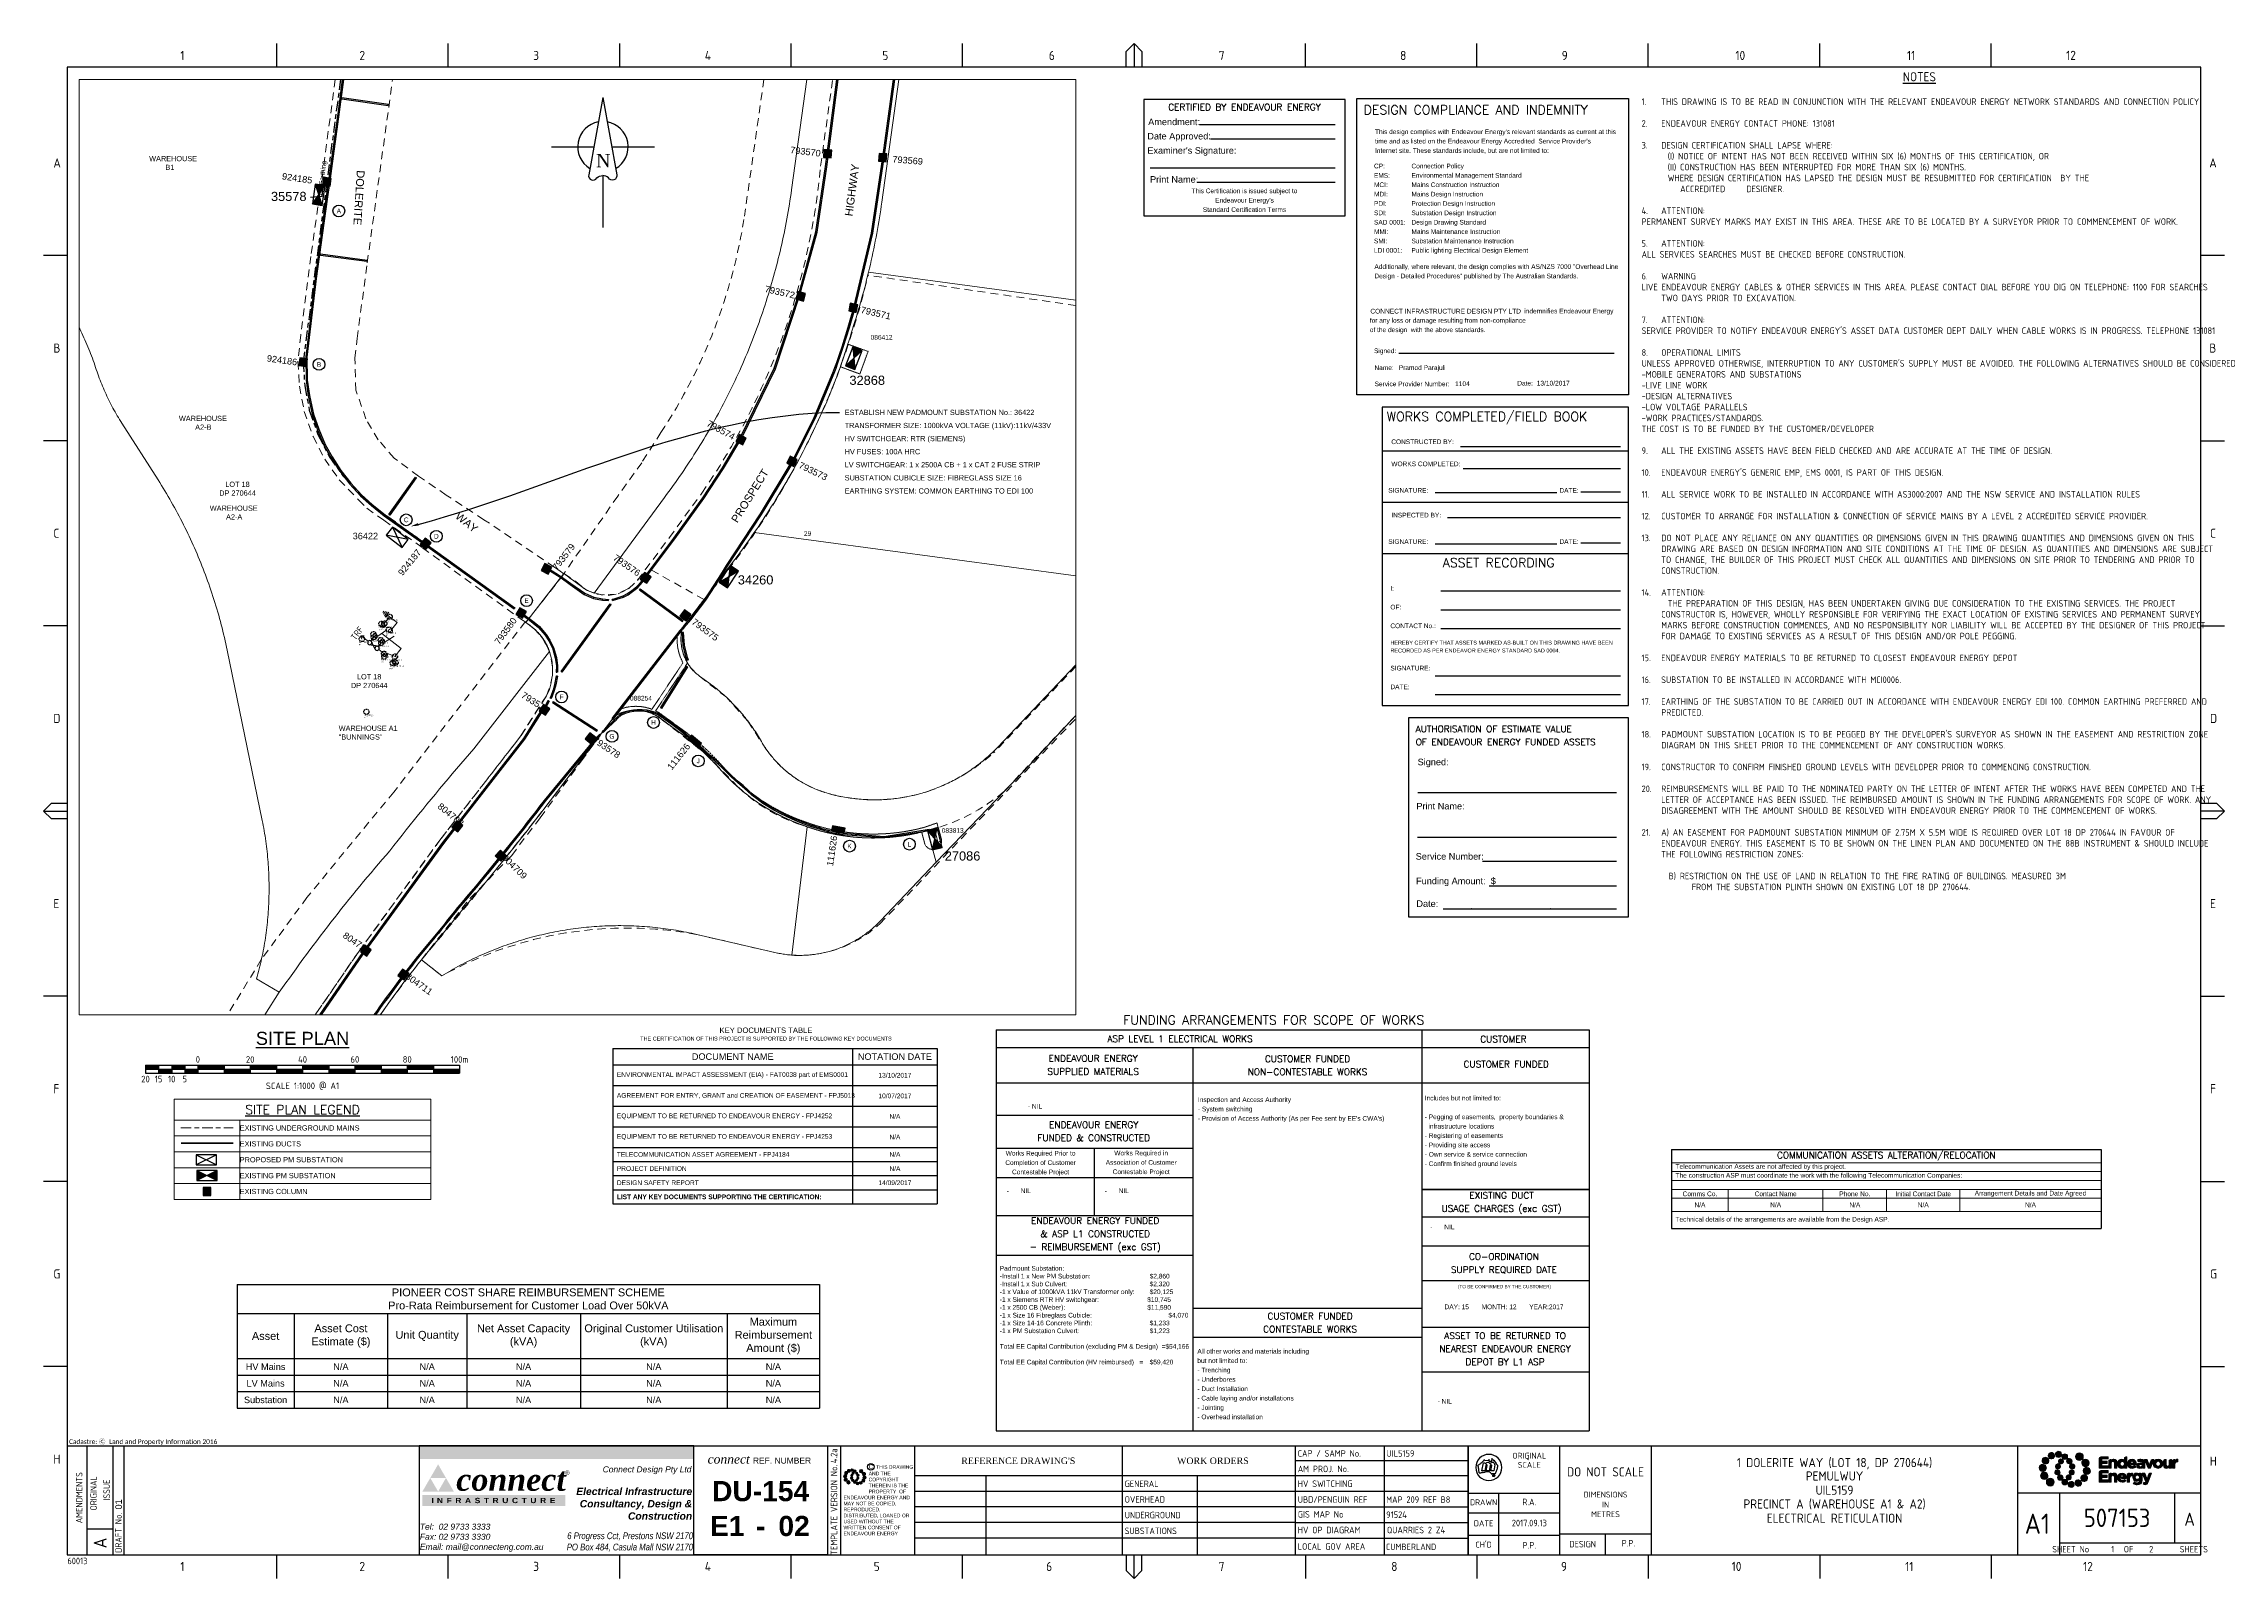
# Paper-space layout 'Sheet(1)' of a CAD drawing. Header units: metres, sheet in millimetres. Extents: x -18 to 816, y 0 to 586.
# The model-space entities are those that its viewports show. They can reach past a viewport. Long polylines and large blocks are cut down to what shows.
import ezdxf
from ezdxf import colors
from ezdxf.entities.mleader import LeaderData, LeaderLine
from ezdxf.enums import TextEntityAlignment as Align
from ezdxf.math import Vec2, Vec3

# ---------------------------------------------------------------- set-up
doc = ezdxf.new("R2010")
doc.units = ezdxf.units.M
for name, pattern in [('Cable Exist UG', [8.2, 4, -1.2, 1.8, -1.2]), ('Dash', [5, 3, -2]), ('DASHED', [0.75, 0.5, -0.25]), ('HIDDEN', [0.375, 0.25, -0.125]), ('HIDDEN2', [0.1875, 0.125, -0.0625])]:
    doc.linetypes.add(name, pattern=pattern)
doc.layers.get('0').update_dxf_attribs({"color": 6})
for name, color, linetype in [('_User EARTHING', 7, 'Continuous'), ('_User Miscellaneous1', 7, 'Continuous'), ('Duct_SP_EXT', 7, 'Continuous'), ('GIS_ERRORS', 1, 'DASHED'), ('Mains_LV_SL_EXT', 7, 'Continuous'), ('Notes', 7, 'Continuous'), ('Notes_SP_MISC', 7, 'Continuous'), ('Sub_SP_EXT', 7, 'Continuous'), ('Sub_SP_NEW', 2, 'Continuous'), ('SupportsUG_SP_EXT', 7, 'Continuous'), ('SupportsUG_SP_LV_EXT', 7, 'Continuous'), ('SupportsUG_SP_LV_SL_EXT', 7, 'Continuous')]:
    doc.layers.add(name, color=color, linetype=linetype)
for name, color, linetype, lineweight in [('Cadastre Developer_SP_EXT', 9, 'Continuous', 5), ('Cadastre Land Parcels_SP_EXT', 9, 'Continuous', 5), ('Cadastre Other Property_SP_EXT', 9, 'HIDDEN', 5), ('Cadastre Road Names_SP_HV_LV_SL_EXT', 9, 'Continuous', 5), ('Cadastre Roads_SP_EXT', 9, 'Continuous', 5)]:
    doc.layers.add(name, color=color, linetype=linetype, lineweight=lineweight)
doc.layers.add('Viewports', color=6, linetype='Continuous', plot=False)
doc.styles.add('ABlkR8pt', font='', dxfattribs={"height": 2.0202})
doc.styles.add('ANI10pt', font='ARIALNI.TTF', dxfattribs={"height": 2.5863})
doc.styles.add('AR07pt', font='arial.ttf', dxfattribs={"height": 1.7978})
doc.styles.add('AR09pt', font='arial.ttf', dxfattribs={"height": 2.3115})
doc.styles.add('ARB30pt', font='arialbd.ttf', dxfattribs={"height": 7.705})
doc.styles.add('ARBI11pt', font='arialbi.ttf', dxfattribs={"height": 2.8252})
doc.styles.add('ARI09pt', font='ariali.ttf', dxfattribs={"height": 2.3115})
doc.styles.add('ARIAL', font='arial.ttf', dxfattribs={"height": 2})
doc.styles.add('COLUMN_LABEL', font='arial.ttf')
doc.styles.add('Elec', font='romand__.ttf')
doc.styles.add('iecARIAL', font='arial.ttf', dxfattribs={"height": 2})
doc.styles.add('iecISOCP', font='isocp.shx')
doc.styles.add('iecNAME', font='times.ttf')
doc.styles.add('iecTimesNewRoman', font='times.ttf')
doc.styles.add('IESYMBOL1', font='isocp.shx')
doc.styles.add('ISO3098B', font='ISO3098B.SHX')
doc.styles.add('POLE_LABEL', font='arial.ttf')
doc.styles.get("Standard").update_dxf_attribs({"font": 'arial.ttf'})
doc.styles.add('TNRBI36pt', font='timesbi.ttf', dxfattribs={"height": 8.601})
doc.styles.add('TNRI14pt', font='timesi.ttf', dxfattribs={"height": 3.4292})
doc.styles.get('ABlkR8pt').set_extended_font_data('Arial Black')
doc.linetypes.add('Cable E UG', pattern='A,6,-0.5,["E",Standard,S=1.7,R=0,X=0.5,Y=-1],-2.9', length=9.4)
doc.linetypes.add('Cable New UG', pattern='A,7,-0.25,["x",Standard,S=2,R=0,X=0.2,Y=-0.8],-2.1', length=9.35)
doc.linetypes.add('IE Trench HV', pattern='A,7,-0.2,["/",Standard,S=3,R=0,X=0.6,Y=-1.4],-2.5', length=9.7)

psp = doc.layouts.new('Sheet(1)')

# ---------------------------------------------------------------- texts
at = {"layer": '_User Miscellaneous1', "insert": (593.09, 575.47), "char_height": 2.5, "attachment_point": 1, "style": 'ARIAL'}
psp.add_mtext_dynamic_manual_height_columns("\\pi99.865;{\\Fisocp|c0;\\H1.4x;\\LNOTES\\l\\P\\pi0;\\H0.71429x;\\P\\pi-7.5,l7.5,t7.5;\\H0.99999x;\\C7;1.^ITHIS DRAWING IS TO BE READ IN CONJUNCTION WITH THE RELEVANT ENDEAVOUR ENERGY NETWORK STANDARDS AND CONNECTION POLICY.\\P\\pi106.23,l0,tz;\\P\\pi-7.5,l7.5,t7.5;2.^IENDEAVOUR ENERGY CONTACT PHONE: 131081\\P\\pi106.23,l0,tz;\\P\\pi-7.5,l7.5,t7.5;3.^IDESIGN CERTIFICATION SHALL LAPSE WHERE:\\P\\pi0,t10;^I(I) NOTICE OF INTENT HAS NOT BEEN RECEIVED WITHIN SIX (6) MONTHS OF THIS CERTIFICATION, OR\\P\\pl0,tz;^I(II) CONSTRUCTION HAS BEEN INTERRUPTED FOR MORE THAN SIX (6) MONTHS.\\P^IWHERE DESIGN CERTIFICATION HAS LAPSED THE DESIGN MUST BE RESUBMITTED FOR CERTIFICATION ^IBY THE       \\P          ACCREDITED ^IDESIGNER.\\P\\P\\pi-7.5,l7.5,t7.5;4.^IATTENTION:^JPERMANENT SURVEY MARKS MAY EXIST IN THIS AREA. THESE ARE TO BE LOCATED BY A SURVEYOR PRIOR TO COMMENCEMENT OF WORK.\\P\\pi106.23,l0,tz;\\P\\pi-7.5,l7.5,t7.5;5.^IATTENTION:^JALL SERVICES SEARCHES MUST BE CHECKED BEFORE CONSTRUCTION.\\P\\pi106.23,l0,tz;\\P\\pi-7.5,l7.5,t7.5;6.^IWARNING^JLIVE ENDEAVOUR ENERGY CABLES & OTHER SERVICES IN THIS AREA. PLEASE CONTACT DIAL BEFORE YOU DIG ON TELEPHONE: 1100 FOR SEARCHES TWO DAYS PRIOR TO EXCAVATION.\\P\\pi106.23,l0,tz;\\P\\pi-7.5,l7.5,t7.5;7.^IATTENTION:^JSERVICE PROVIDER TO NOTIFY ENDEAVOUR ENERGY'S ASSET DATA CUSTOMER DEPT DAILY WHEN CABLE WORKS IS IN PROGRESS. TELEPHONE 131081\\P\\pi106.23,l0,tz;\\P\\pi-7.5,l7.5,t7.5;8.^IOPERATIONAL LIMITS^JUNLESS APPROVED OTHERWISE, INTERRUPTION TO ANY CUSTOMER'S SUPPLY MUST BE AVOIDED. THE FOLLOWING ALTERNATIVES SHOULD BE CONSIDERED^J-MOBILE GENERATORS AND SUBSTATIONS^J-LIVE LINE WORK^J-DESIGN ALTERNATIVES^J-LOW VOLTAGE PARALLELS^J-WORK PRACTICES/STANDARDS.^JTHE COST IS TO BE FUNDED BY THE CUSTOMER/DEVELOPER^J\\P9.^IALL THE EXISTING ASSETS HAVE BEEN FIELD CHECKED AND ARE ACCURATE AT THE TIME OF DESIGN.^J\\P\\C256;10.^IENDEAVOUR ENERGY'S GENERIC EMP, EMS 0001, IS PART OF THIS DESIGN.\\P\\pi0,l0,tz;\\P\\pi-7.5,l7.5,t7.5;11.^IALL SERVICE WORK TO BE INSTALLED IN ACCORDANCE WITH AS3000:2007 AND THE NSW SERVICE AND INSTALLATION RULES\\P\\pi0,l0,tz;\\P\\pi-7.5,l7.5,t7.5;12.^ICUSTOMER TO ARRANGE FOR INSTALLATION & CONNECTION OF SERVICE MAINS BY A LEVEL 2 ACCREDITED SERVICE PROVIDER.\\P\\pi0,l0,tz;\\P\\pi-7.5,l7.5,t7.5;13.^IDO NOT PLACE ANY RELIANCE ON ANY QUANTITIES OR DIMENSIONS GIVEN IN THIS DRAWING QUANTITIES AND DIMENSIONS GIVEN ON THIS DRAWING ARE BASED ON DESIGN INFORMATION AND SITE CONDITIONS AT THE TIME OF DESIGN. AS QUANTITIES AND DIMENSIONS ARE SUBJECT TO CHANGE, THE BUILDER OF THIS PROJECT MUST CHECK ALL QUANTITIES AND DIMENSIONS ON SITE PRIOR TO TENDERING AND PRIOR TO CONSTRUCTION.\\P\\pi0,l0,tz;\\P\\pi-7.5,l7.5,t7.5;14.^IATTENTION:\\P\\ptz;^ITHE PREPARATION OF THIS DESIGN, HAS BEEN UNDERTAKEN GIVING DUE CONSIDERATION TO THE EXISTING SERVICES. THE PROJECT CONSTRUCTOR IS, HOWEVER, WHOLLY RESPONSIBLE FOR VERIFYING THE EXACT LOCATION OF EXISTING SERVICES AND PERMANENT SURVEY MARKS BEFORE CONSTRUCTION COMMENCES, AND NO RESPONSIBILITY NOR LIABILITY WILL BE ACCEPTED BY THE DESIGNER OF THIS PROJECT FOR DAMAGE TO EXISTING SERVICES AS A RESULT OF THIS DESIGN AND/OR POLE PEGGING.\\P\\pi0,l0;\\P\\pi-7.5,l7.5,t7.5;15.^IENDEAVOUR ENERGY MATERIALS TO BE RETURNED TO CLOSEST ENDEAVOUR ENERGY DEPOT\\P\\pi0,l0,tz;\\P\\pi-7.5,l7.5,t7.5;16.^ISUBSTATION TO BE INSTALLED IN ACCORDANCE WITH MCI0006.\\P\\pi0,l0,tz;\\P\\pi-7.5,l7.5,t7.5;17.^IEARTHING OF THE SUBSTATION TO BE CARRIED OUT IN ACCORDANCE WITH ENDEAVOUR ENERGY EDI 100. COMMON EARTHING PREFERRED AND PREDICTED.\\P\\pi0,l0,tz;\\P\\pi-7.5,l7.5,t7.5;18.^IPADMOUNT SUBSTATION LOCATION IS TO BE PEGGED BY THE DEVELOPER'S SURVEYOR AS SHOWN IN THE EASEMENT AND RESTRICTION ZONE DIAGRAM ON THIS SHEET PRIOR TO THE COMMENCEMENT OF ANY CONSTRUCTION WORKS.\\P\\pi0,l0,tz;\\P\\pi-7.5,l7.5,t7.5;19.^ICONSTRUCTOR TO CONFIRM FINISHED GROUND LEVELS WITH DEVELOPER PRIOR TO COMMENCING CONSTRUCTION.\\H0.99999x;\\C7;\\P\\pi106.23,l0,tz;\\P\\pi-7.5,l7.5,t7.5;20.^IREIMBURSEMENTS WILL BE PAID TO THE NOMINATED PARTY ON THE LETTER OF INTENT AFTER THE WORKS HAVE BEEN COMPETED AND THE LETTER OF ACCEPTANCE HAS BEEN ISSUED. THE REIMBURSED AMOUNT IS SHOWN IN THE FUNDING ARRANGEMENTS FOR SCOPE OF WORK. ANY DISAGREEMENT WITH THE AMOUNT SHOULD BE RESOLVED WITH ENDEAVOUR ENERGY PRIOR TO THE COMMENCEMENT OF WORKS.\\P\\pi106.23,l0,tz;\\P\\pi-7.5,l7.5,t7.5;\\C256;21.^IA) AN EASEMENT FOR PADMOUNT SUBSTATION MINIMUM OF 2.75M X 5.5M WIDE IS REQUIRED OVER LOT 18 DP 270644 IN FAVOUR OF ENDEAVOUR ENERGY. THIS EASEMENT IS TO BE SHOWN ON THE LINEN PLAN AND DOCUMENTED ON THE 88B INSTRUMENT & SHOULD INCLUDE THE FOLLOWING RESTRICTION ZONES:\\P\\pi0,l0,tz;\\P       B) RESTRICTION ON THE USE OF LAND IN RELATION TO THE FIRE RATING OF BUILDINGS. MEASURED 3M \\P             FROM THE SUBSTATION PLINTH SHOWN ON EXISTING LOT 18 DP 270644.}", width=212.468, gutter_width=10, heights=[0], dxfattribs=at)
at = {"layer": 'Notes', "insert": (81.39, 208.8), "char_height": 2, "attachment_point": 2, "style": 'iecARIAL'}
psp.add_mtext_dynamic_manual_height_columns('{\\H2.5x;\\LSITE PLAN}', width=35.1598, gutter_width=9, heights=[0], dxfattribs=at)
at = {"layer": 'Notes', "color": 1, "lineweight": -3, "insert": (258.48, 210.44), "char_height": 3, "width": 117.1263, "attachment_point": 2}
psp.add_mtext('{\\H0.6962x;\\C7;KEY DOCUMENTS TABLE\\P\\H0.716x;THE CERTIFICATION OF THIS PROJECT IS SUPPORTED BY THE FOLLOWING KEY DOCUMENTS}', dxfattribs=at)

msp = doc.modelspace()

# ---------------------------------------------------------------- texts
at = {"layer": '_User EARTHING'}
msp.add_text('LV Earthing', height=1.8, rotation=83.1171, dxfattribs=at).set_placement((307079.25, 6255073.84))
at = {"layer": 'Cadastre Developer_SP_EXT'}
msp.add_text('29', height=1.8, dxfattribs=at).set_placement((307263.32, 6254943.66))
at = {"layer": 'Cadastre Other Property_SP_EXT'}
for s, p in [('086412', (307288.8, 6255018.65)), ('086412', (307288.8, 6255018.65)), ('088254', (307196.86, 6254880.76)), ('083813', (307315.99, 6254830.22))]:
    msp.add_text(s, height=1.8, dxfattribs=at).set_placement(p)
at = {"layer": 'Cadastre Road Names_SP_HV_LV_SL_EXT'}
for s, rotation, p in [('HIGHWAY', 82.44335, (307281.87, 6255065.66)), ('DOLERITE', 266.35467, (307092.51, 6255083.44, 0)), ('PROSPECT ', 58.14951, (307237.88, 6254948.41)), ('WAY', 320.50286, (307129.83, 6254950.74))]:
    msp.add_text(s, height=3, rotation=rotation, dxfattribs=at).set_placement(p)
at = {"layer": 'Notes', "linetype": 'Cable New UG', "lineweight": 0, "style": 'IESYMBOL1'}
msp.add_text('TRF', height=2.5, rotation=52.44836, dxfattribs=at).set_placement((307092.56, 6254906.44), align=Align.MIDDLE_CENTER)
at = {"layer": 'Notes_SP_MISC', "linetype": 'Cable New UG', "lineweight": 0, "char_height": 2, "attachment_point": 1, "style": 'iecARIAL'}
for s, width, insert in [('WAREHOUSE \\P        B1', 22.4601, (307013.12, 6255088.84)), ('WAREHOUSE \\P        A2-B', 22.4601, (307024.49, 6254989.56)), ('\\pi9.9475;LOT 18\\P\\pi7.6276;DP 270644', 28.8855, (307032.27, 6254964.38)), ('WAREHOUSE \\P        A2-A', 22.4601, (307036.29, 6254955.26)), ('\\pi9.9475;LOT 18\\P\\pi7.6276;DP 270644', 28.8855, (307082.59, 6254890.85)), ('WAREHOUSE A1\\P"BUNNINGS"', 22.4601, (307085.55, 6254871.18))]:
    msp.add_mtext_dynamic_manual_height_columns(s, width=width, gutter_width=10, heights=[0], dxfattribs=dict(at, insert=insert))

# ---------------------------------------------------------------- blocks, each defined once
blk = doc.blocks.new('A$C30A46249')
at = {"color": 7, "lineweight": -3, "insert": (6.92, 4.97), "char_height": 1.79, "attachment_point": 7, "line_spacing_factor": 1.2}
blk.add_mtext('{\\fCalibri|b0|i0|c0|p34;\\C256;Cadastre: \\fMS Gothic|b0|i0|c128|p49;\\C250;\\c2236962;Ⓒ\\fMS Gothic|b0|i0|c0|p49; \\fCalibri|b0|i0|c0|p34;\\C256;Land and Property Information 2016}', dxfattribs=at)
blk = doc.blocks.new('EE_LOGO_SMALL')
at = {"layer": 'Notes'}
h = blk.add_hatch(color=256, dxfattribs=at)
edge = h.paths.add_edge_path()
edge.add_spline(control_points=[(-8.4, 2), (-9.2, 2), (-9.8, 1.4), (-9.8, 0.7), (-9.9, -0.1), (-9.3, -0.7), (-8.6, -0.8), (-7.8, -0.8), (-7.2, -0.2), (-7.1, 0.5), (-7.1, 1.3), (-7.7, 1.9), (-8.4, 2)], knot_values=[0, 0, 0, 0, 1, 1, 1, 2, 2, 2, 3, 3, 3, 4, 4, 4, 4], degree=3, periodic=0)
h = blk.add_hatch(color=256, dxfattribs=at)
edge = h.paths.add_edge_path()
edge.add_spline(control_points=[(-6.8, 4.5), (-7.4, 4.8), (-8.2, 4.6), (-8.6, 4), (-8.9, 3.4), (-8.7, 2.6), (-8.1, 2.2), (-7.5, 1.9), (-6.7, 2.1), (-6.3, 2.7), (-6, 3.3), (-6.2, 4.1), (-6.8, 4.5)], knot_values=[0, 0, 0, 0, 1, 1, 1, 2, 2, 2, 3, 3, 3, 4, 4, 4, 4], degree=3, periodic=0)
h = blk.add_hatch(color=256, dxfattribs=at)
edge = h.paths.add_edge_path()
edge.add_spline(control_points=[(-4.2, 5.9), (-4.6, 6.5), (-5.3, 6.6), (-5.9, 6.3), (-6.4, 5.9), (-6.6, 5.1), (-6.2, 4.6), (-5.9, 4), (-5.1, 3.8), (-4.6, 4.2), (-4, 4.6), (-3.8, 5.3), (-4.2, 5.9)], knot_values=[0, 0, 0, 0, 1, 1, 1, 2, 2, 2, 3, 3, 3, 4, 4, 4, 4], degree=3, periodic=0)
h = blk.add_hatch(color=256, dxfattribs=at)
edge = h.paths.add_edge_path()
edge.add_spline(control_points=[(-1.3, 5.9), (-1.4, 6.5), (-2, 7), (-2.6, 6.9), (-3.3, 6.9), (-3.7, 6.3), (-3.7, 5.6), (-3.6, 5), (-3, 4.5), (-2.4, 4.6), (-1.7, 4.7), (-1.3, 5.2), (-1.3, 5.9)], knot_values=[0, 0, 0, 0, 1, 1, 1, 2, 2, 2, 3, 3, 3, 4, 4, 4, 4], degree=3, periodic=0)
h = blk.add_hatch(color=256, dxfattribs=at)
edge = h.paths.add_edge_path()
edge.add_spline(control_points=[(-2.5, 2.1), (-3, 2.2), (-3.5, 1.9), (-3.6, 1.3), (-3.7, 0.8), (-3.4, 0.3), (-2.9, 0.2), (-2.4, 0.1), (-1.9, 0.4), (-1.8, 0.9), (-1.7, 1.5), (-2, 2), (-2.5, 2.1)], knot_values=[0, 0, 0, 0, 1, 1, 1, 2, 2, 2, 3, 3, 3, 4, 4, 4, 4], degree=3, periodic=0)
h = blk.add_hatch(color=256, dxfattribs=at)
edge = h.paths.add_edge_path()
edge.add_spline(control_points=[(1, 4.9), (1, 4.3), (0.5, 3.8), (-0.1, 3.8), (-0.7, 3.8), (-1.2, 4.3), (-1.2, 4.9), (-1.2, 5.5), (-0.7, 6), (-0.1, 6), (0.5, 6), (1, 5.5), (1, 4.9)], knot_values=[0, 0, 0, 0, 1, 1, 1, 2, 2, 2, 3, 3, 3, 4, 4, 4, 4], degree=3, periodic=0)
edge = h.paths.add_edge_path()
edge.add_spline(control_points=[(-1.4, 4), (-1.9, 4.1), (-2.4, 3.8), (-2.5, 3.3), (-2.6, 2.7), (-2.3, 2.2), (-1.8, 2.1), (-1.3, 2), (-0.7, 2.3), (-0.6, 2.9), (-0.5, 3.4), (-0.9, 3.9), (-1.4, 4)], knot_values=[0, 0, 0, 0, 1, 1, 1, 2, 2, 2, 3, 3, 3, 4, 4, 4, 4], degree=3, periodic=0)
h = blk.add_hatch(color=256, dxfattribs=at)
edge = h.paths.add_edge_path()
edge.add_spline(control_points=[(2.3, 2.4), (2.8, 2.8), (2.8, 3.4), (2.4, 3.9), (2, 4.3), (1.4, 4.3), (0.9, 3.9), (0.5, 3.6), (0.5, 2.9), (0.9, 2.5), (1.2, 2), (1.9, 2), (2.3, 2.4)], knot_values=[0, 0, 0, 0, 1, 1, 1, 2, 2, 2, 3, 3, 3, 4, 4, 4, 4], degree=3, periodic=0)
edge = h.paths.add_edge_path()
edge.add_spline(control_points=[(1, 4.9), (1, 4.3), (0.5, 3.8), (-0.1, 3.8), (-0.7, 3.8), (-1.2, 4.3), (-1.2, 4.9), (-1.2, 5.5), (-0.7, 6), (-0.1, 6), (0.5, 6), (1, 5.5), (1, 4.9)], knot_values=[0, 0, 0, 0, 1, 1, 1, 2, 2, 2, 3, 3, 3, 4, 4, 4, 4], degree=3, periodic=0)
h = blk.add_hatch(color=256, dxfattribs=at)
edge = h.paths.add_edge_path()
edge.add_spline(control_points=[(1, 4.9), (1, 4.3), (0.5, 3.8), (-0.1, 3.8), (-0.7, 3.8), (-1.2, 4.3), (-1.2, 4.9), (-1.2, 5.5), (-0.7, 6), (-0.1, 6), (0.5, 6), (1, 5.5), (1, 4.9)], knot_values=[0, 0, 0, 0, 1, 1, 1, 2, 2, 2, 3, 3, 3, 4, 4, 4, 4], degree=3, periodic=0)
edge = h.paths.add_edge_path(flags=16)
edge.add_spline(control_points=[(1, 4.9), (1, 4.3), (0.5, 3.8), (-0.1, 3.8), (-0.7, 3.8), (-1.2, 4.3), (-1.2, 4.9), (-1.2, 5.5), (-0.7, 6), (-0.1, 6), (0.5, 6), (1, 5.5), (1, 4.9)], knot_values=[0, 0, 0, 0, 1, 1, 1, 2, 2, 2, 3, 3, 3, 4, 4, 4, 4], degree=3, periodic=0)
h = blk.add_hatch(color=256, dxfattribs=at)
edge = h.paths.add_edge_path()
edge.add_spline(control_points=[(3, 0.2), (3.5, 0.3), (3.8, 0.9), (3.7, 1.4), (3.6, 1.9), (3, 2.3), (2.5, 2.1), (1.9, 2), (1.6, 1.4), (1.8, 0.9), (1.9, 0.4), (2.5, 0.1), (3, 0.2)], knot_values=[0, 0, 0, 0, 1, 1, 1, 2, 2, 2, 3, 3, 3, 4, 4, 4, 4], degree=3, periodic=0)
h = blk.add_hatch(color=256, dxfattribs=at)
edge = h.paths.add_edge_path()
edge.add_spline(control_points=[(7, 4.9), (7, 4), (6.3, 3.4), (5.5, 3.4), (4.6, 3.4), (4, 4), (4, 4.9), (4, 5.7), (4.6, 6.4), (5.5, 6.4), (6.3, 6.4), (7, 5.7), (7, 4.9)], knot_values=[0, 0, 0, 0, 1, 1, 1, 2, 2, 2, 3, 3, 3, 4, 4, 4, 4], degree=3, periodic=0)
h = blk.add_hatch(color=256, dxfattribs=at)
edge = h.paths.add_edge_path()
edge.add_spline(control_points=[(8.4, 1.1), (9.1, 1.5), (9.4, 2.3), (9.1, 3), (8.8, 3.7), (7.9, 4.1), (7.2, 3.8), (6.5, 3.4), (6.2, 2.6), (6.5, 1.9), (6.8, 1.2), (7.7, 0.8), (8.4, 1.1)], knot_values=[0, 0, 0, 0, 1, 1, 1, 2, 2, 2, 3, 3, 3, 4, 4, 4, 4], degree=3, periodic=0)
h = blk.add_hatch(color=256, dxfattribs=at)
edge = h.paths.add_edge_path()
edge.add_spline(control_points=[(8.3, -1.9), (9, -1.9), (9.7, -1.4), (9.7, -0.6), (9.7, 0.1), (9.2, 0.8), (8.4, 0.8), (7.7, 0.8), (7, 0.3), (7, -0.5), (6.9, -1.2), (7.5, -1.9), (8.3, -1.9)], knot_values=[0, 0, 0, 0, 1, 1, 1, 2, 2, 2, 3, 3, 3, 4, 4, 4, 4], degree=3, periodic=0)
h = blk.add_hatch(color=256, dxfattribs=at)
edge = h.paths.add_edge_path()
edge.add_spline(control_points=[(-8.5, -1.1), (-9.2, -1.4), (-9.6, -2.3), (-9.3, -3), (-8.9, -3.7), (-8.1, -4), (-7.4, -3.7), (-6.7, -3.4), (-6.3, -2.5), (-6.6, -1.8), (-7, -1.1), (-7.8, -0.8), (-8.5, -1.1)], knot_values=[0, 0, 0, 0, 1, 1, 1, 2, 2, 2, 3, 3, 3, 4, 4, 4, 4], degree=3, periodic=0)
h = blk.add_hatch(color=256, dxfattribs=at)
edge = h.paths.add_edge_path()
edge.add_spline(control_points=[(-7.1, -4.8), (-7.1, -4), (-6.5, -3.3), (-5.6, -3.3), (-4.8, -3.3), (-4.1, -4), (-4.1, -4.8), (-4.1, -5.7), (-4.8, -6.3), (-5.6, -6.3), (-6.5, -6.3), (-7.1, -5.7), (-7.1, -4.8)], knot_values=[0, 0, 0, 0, 1, 1, 1, 2, 2, 2, 3, 3, 3, 4, 4, 4, 4], degree=3, periodic=0)
h = blk.add_hatch(color=256, dxfattribs=at)
edge = h.paths.add_edge_path()
edge.add_spline(control_points=[(-3.1, -0.2), (-3.7, -0.3), (-4, -0.8), (-3.8, -1.4), (-3.7, -1.9), (-3.2, -2.2), (-2.6, -2.1), (-2.1, -1.9), (-1.8, -1.4), (-1.9, -0.9), (-2.1, -0.3), (-2.6, 0), (-3.1, -0.2)], knot_values=[0, 0, 0, 0, 1, 1, 1, 2, 2, 2, 3, 3, 3, 4, 4, 4, 4], degree=3, periodic=0)
h = blk.add_hatch(color=256, dxfattribs=at)
edge = h.paths.add_edge_path()
edge.add_spline(control_points=[(-2.5, -2.3), (-2.9, -2.7), (-3, -3.4), (-2.6, -3.8), (-2.2, -4.2), (-1.5, -4.3), (-1.1, -3.9), (-0.7, -3.5), (-0.6, -2.8), (-1, -2.4), (-1.4, -2), (-2, -1.9), (-2.5, -2.3)], knot_values=[0, 0, 0, 0, 1, 1, 1, 2, 2, 2, 3, 3, 3, 4, 4, 4, 4], degree=3, periodic=0)
h = blk.add_hatch(color=256, dxfattribs=at)
edge = h.paths.add_edge_path()
edge.add_spline(control_points=[(-1.2, -4.8), (-1.2, -4.2), (-0.7, -3.7), (-0.1, -3.7), (0.5, -3.7), (1, -4.2), (1, -4.8), (1, -5.4), (0.5, -5.9), (-0.1, -5.9), (-0.7, -5.9), (-1.2, -5.4), (-1.2, -4.8)], knot_values=[0, 0, 0, 0, 1, 1, 1, 2, 2, 2, 3, 3, 3, 4, 4, 4, 4], degree=3, periodic=0)
h = blk.add_hatch(color=256, dxfattribs=at)
edge = h.paths.add_edge_path()
edge.add_spline(control_points=[(1.2, -3.9), (1.7, -4.1), (2.2, -3.7), (2.3, -3.2), (2.5, -2.7), (2.1, -2.2), (1.6, -2.1), (1.1, -2), (0.6, -2.3), (0.5, -2.8), (0.4, -3.3), (0.7, -3.8), (1.2, -3.9)], knot_values=[0, 0, 0, 0, 1, 1, 1, 2, 2, 2, 3, 3, 3, 4, 4, 4, 4], degree=3, periodic=0)
h = blk.add_hatch(color=256, dxfattribs=at)
edge = h.paths.add_edge_path()
edge.add_spline(control_points=[(1.2, -5.8), (1.3, -6.5), (1.8, -6.9), (2.5, -6.9), (3.1, -6.8), (3.6, -6.2), (3.5, -5.6), (3.4, -5), (2.9, -4.5), (2.2, -4.6), (1.6, -4.6), (1.1, -5.2), (1.2, -5.8)], knot_values=[0, 0, 0, 0, 1, 1, 1, 2, 2, 2, 3, 3, 3, 4, 4, 4, 4], degree=3, periodic=0)
h = blk.add_hatch(color=256, dxfattribs=at)
edge = h.paths.add_edge_path()
edge.add_spline(control_points=[(2.4, -2), (2.9, -2.1), (3.4, -1.8), (3.5, -1.3), (3.6, -0.8), (3.3, -0.3), (2.8, -0.2), (2.2, -0.1), (1.7, -0.4), (1.6, -0.9), (1.5, -1.4), (1.8, -1.9), (2.4, -2)], knot_values=[0, 0, 0, 0, 1, 1, 1, 2, 2, 2, 3, 3, 3, 4, 4, 4, 4], degree=3, periodic=0)
h = blk.add_hatch(color=256, dxfattribs=at)
edge = h.paths.add_edge_path()
edge.add_spline(control_points=[(4, -5.8), (4.4, -6.4), (5.2, -6.6), (5.7, -6.2), (6.3, -5.8), (6.5, -5.1), (6.1, -4.5), (5.7, -4), (5, -3.8), (4.4, -4.2), (3.8, -4.5), (3.7, -5.3), (4, -5.8)], knot_values=[0, 0, 0, 0, 1, 1, 1, 2, 2, 2, 3, 3, 3, 4, 4, 4, 4], degree=3, periodic=0)
h = blk.add_hatch(color=256, dxfattribs=at)
edge = h.paths.add_edge_path()
edge.add_spline(control_points=[(6.7, -4.4), (7.3, -4.8), (8.1, -4.6), (8.4, -4), (8.8, -3.3), (8.6, -2.6), (8, -2.2), (7.3, -1.8), (6.6, -2.1), (6.2, -2.7), (5.8, -3.3), (6, -4.1), (6.7, -4.4)], knot_values=[0, 0, 0, 0, 1, 1, 1, 2, 2, 2, 3, 3, 3, 4, 4, 4, 4], degree=3, periodic=0)
at = {"layer": 'Notes', "lineweight": 0}
for points in [[(1.8, 2.1), (1.8, 2.1)], [(-2, -2.1), (-2, -2.1)]]:
    blk.add_lwpolyline(points, dxfattribs=at)
for points in [[(-8.4, 2), (-9.2, 2), (-9.8, 1.4), (-9.8, 0.7), (-9.9, -0.1), (-9.3, -0.7), (-8.6, -0.8), (-7.8, -0.8), (-7.2, -0.2), (-7.1, 0.5), (-7.1, 1.3), (-7.7, 1.9), (-8.4, 2)], [(-6.8, 4.5), (-7.4, 4.8), (-8.2, 4.6), (-8.6, 4), (-8.9, 3.4), (-8.7, 2.6), (-8.1, 2.2), (-7.5, 1.9), (-6.7, 2.1), (-6.3, 2.7), (-6, 3.3), (-6.2, 4.1), (-6.8, 4.5)], [(-4.2, 5.9), (-4.6, 6.5), (-5.3, 6.6), (-5.9, 6.3), (-6.4, 5.9), (-6.6, 5.1), (-6.2, 4.6), (-5.9, 4), (-5.1, 3.8), (-4.6, 4.2), (-4, 4.6), (-3.8, 5.3), (-4.2, 5.9)], [(-1.3, 5.9), (-1.4, 6.5), (-2, 7), (-2.6, 6.9), (-3.3, 6.9), (-3.7, 6.3), (-3.7, 5.6), (-3.6, 5), (-3, 4.5), (-2.4, 4.6), (-1.7, 4.7), (-1.3, 5.2), (-1.3, 5.9)], [(-2.5, 2.1), (-3, 2.2), (-3.5, 1.9), (-3.6, 1.3), (-3.7, 0.8), (-3.4, 0.3), (-2.9, 0.2), (-2.4, 0.1), (-1.9, 0.4), (-1.8, 0.9), (-1.7, 1.5), (-2, 2), (-2.5, 2.1)], [(-1.4, 4), (-1.9, 4.1), (-2.4, 3.8), (-2.5, 3.3), (-2.6, 2.7), (-2.3, 2.2), (-1.8, 2.1), (-1.3, 2), (-0.7, 2.3), (-0.6, 2.9), (-0.5, 3.4), (-0.9, 3.9), (-1.4, 4)], [(1, 4.9), (1, 4.3), (0.5, 3.8), (-0.1, 3.8), (-0.7, 3.8), (-1.2, 4.3), (-1.2, 4.9), (-1.2, 5.5), (-0.7, 6), (-0.1, 6), (0.5, 6), (1, 5.5), (1, 4.9)], [(1, 4.9), (1, 4.3), (0.5, 3.8), (-0.1, 3.8), (-0.7, 3.8), (-1.2, 4.3), (-1.2, 4.9), (-1.2, 5.5), (-0.7, 6), (-0.1, 6), (0.5, 6), (1, 5.5), (1, 4.9)], [(2.3, 2.4), (2.8, 2.8), (2.8, 3.4), (2.4, 3.9), (2, 4.3), (1.4, 4.3), (0.9, 3.9), (0.5, 3.6), (0.5, 2.9), (0.9, 2.5), (1.2, 2), (1.9, 2), (2.3, 2.4)], [(3, 0.2), (3.5, 0.3), (3.8, 0.9), (3.7, 1.4), (3.6, 1.9), (3, 2.3), (2.5, 2.1), (1.9, 2), (1.6, 1.4), (1.8, 0.9), (1.9, 0.4), (2.5, 0.1), (3, 0.2)], [(7, 4.9), (7, 4), (6.3, 3.4), (5.5, 3.4), (4.6, 3.4), (4, 4), (4, 4.9), (4, 5.7), (4.6, 6.4), (5.5, 6.4), (6.3, 6.4), (7, 5.7), (7, 4.9)], [(8.4, 1.1), (9.1, 1.5), (9.4, 2.3), (9.1, 3), (8.8, 3.7), (7.9, 4.1), (7.2, 3.8), (6.5, 3.4), (6.2, 2.6), (6.5, 1.9), (6.8, 1.2), (7.7, 0.8), (8.4, 1.1)], [(8.3, -1.9), (9, -1.9), (9.7, -1.4), (9.7, -0.6), (9.7, 0.1), (9.2, 0.8), (8.4, 0.8), (7.7, 0.8), (7, 0.3), (7, -0.5), (6.9, -1.2), (7.5, -1.9), (8.3, -1.9)], [(-8.5, -1.1), (-9.2, -1.4), (-9.6, -2.3), (-9.3, -3), (-8.9, -3.7), (-8.1, -4), (-7.4, -3.7), (-6.7, -3.4), (-6.3, -2.5), (-6.6, -1.8), (-7, -1.1), (-7.8, -0.8), (-8.5, -1.1)], [(-7.1, -4.8), (-7.1, -4), (-6.5, -3.3), (-5.6, -3.3), (-4.8, -3.3), (-4.1, -4), (-4.1, -4.8), (-4.1, -5.7), (-4.8, -6.3), (-5.6, -6.3), (-6.5, -6.3), (-7.1, -5.7), (-7.1, -4.8)], [(-3.1, -0.2), (-3.7, -0.3), (-4, -0.8), (-3.8, -1.4), (-3.7, -1.9), (-3.2, -2.2), (-2.6, -2.1), (-2.1, -1.9), (-1.8, -1.4), (-1.9, -0.9), (-2.1, -0.3), (-2.6, 0), (-3.1, -0.2)], [(-2.5, -2.3), (-2.9, -2.7), (-3, -3.4), (-2.6, -3.8), (-2.2, -4.2), (-1.5, -4.3), (-1.1, -3.9), (-0.7, -3.5), (-0.6, -2.8), (-1, -2.4), (-1.4, -2), (-2, -1.9), (-2.5, -2.3)], [(-1.2, -4.8), (-1.2, -4.2), (-0.7, -3.7), (-0.1, -3.7), (0.5, -3.7), (1, -4.2), (1, -4.8), (1, -5.4), (0.5, -5.9), (-0.1, -5.9), (-0.7, -5.9), (-1.2, -5.4), (-1.2, -4.8)], [(1.2, -3.9), (1.7, -4.1), (2.2, -3.7), (2.3, -3.2), (2.5, -2.7), (2.1, -2.2), (1.6, -2.1), (1.1, -2), (0.6, -2.3), (0.5, -2.8), (0.4, -3.3), (0.7, -3.8), (1.2, -3.9)], [(1.2, -5.8), (1.3, -6.5), (1.8, -6.9), (2.5, -6.9), (3.1, -6.8), (3.6, -6.2), (3.5, -5.6), (3.4, -5), (2.9, -4.5), (2.2, -4.6), (1.6, -4.6), (1.1, -5.2), (1.2, -5.8)], [(2.4, -2), (2.9, -2.1), (3.4, -1.8), (3.5, -1.3), (3.6, -0.8), (3.3, -0.3), (2.8, -0.2), (2.2, -0.1), (1.7, -0.4), (1.6, -0.9), (1.5, -1.4), (1.8, -1.9), (2.4, -2)], [(4, -5.8), (4.4, -6.4), (5.2, -6.6), (5.7, -6.2), (6.3, -5.8), (6.5, -5.1), (6.1, -4.5), (5.7, -4), (5, -3.8), (4.4, -4.2), (3.8, -4.5), (3.7, -5.3), (4, -5.8)], [(6.7, -4.4), (7.3, -4.8), (8.1, -4.6), (8.4, -4), (8.8, -3.3), (8.6, -2.6), (8, -2.2), (7.3, -1.8), (6.6, -2.1), (6.2, -2.7), (5.8, -3.3), (6, -4.1), (6.7, -4.4)]]:
    blk.add_open_spline(points, degree=3, knots=[0, 0, 0, 0, 1, 1, 1, 2, 2, 2, 3, 3, 3, 4, 4, 4, 4], dxfattribs=at)
blk = doc.blocks.new('EE_COPYRIGHT_A1')
at = {"layer": 'Notes'}
blk.add_circle((9.53, -0.82), 1.15, dxfattribs=at)
at = {"xscale": 0.4, "yscale": 0.4, "zscale": 0.4}
blk.add_blockref('EE_LOGO_SMALL', (3.96, -4.29), dxfattribs=at)
at = {"layer": 'Notes', "insert": (0, 0), "char_height": 1.25, "width": 24.1208, "attachment_point": 1, "style": 'ARIAL'}
blk.add_mtext('\\pt8.75;               ^I{\\H1.2x;C } THIS DRAWING\\P\\pi-8.75,l8.75,t8.75,20;       ^IAND THE ^I\\P\\pi0,t8.75;COPYRIGHT\\P\\pi-8.75,t1.25,8.75;^I^ITHEREIN IS THE PROPERTY  OF \\P\\pi0,l0,t1.25;ENDEAVOUR ENERGY AND MAY NOT BE COPIED, REPRODUCED, DISTRIBUTED, LOANED OR USED WITHOUT THE WRITTEN CONSENT OF ENDEAVOUR ENERGY', dxfattribs=at)
blk = doc.blocks.new('EE_LOGO')
h = blk.add_hatch(color=7)
edge = h.paths.add_edge_path()
edge.add_spline(control_points=[(-25.34, 1.94), (-26.08, 1.98), (-26.72, 1.41), (-26.77, 0.66), (-26.81, -0.09), (-26.24, -0.72), (-25.49, -0.77), (-24.74, -0.81), (-24.1, -0.24), (-24.06, 0.51), (-24.02, 1.25), (-24.59, 1.89), (-25.34, 1.94)], knot_values=[0, 0, 0, 0, 1, 1, 1, 2, 2, 2, 3, 3, 3, 4, 4, 4, 4], degree=3, periodic=0)
h = blk.add_hatch(color=7)
edge = h.paths.add_edge_path()
edge.add_spline(control_points=[(-23.73, 4.46), (-24.34, 4.81), (-25.13, 4.61), (-25.49, 3.99), (-25.85, 3.38), (-25.64, 2.59), (-25.03, 2.23), (-24.41, 1.87), (-23.63, 2.08), (-23.27, 2.69), (-22.91, 3.31), (-23.12, 4.1), (-23.73, 4.46)], knot_values=[0, 0, 0, 0, 1, 1, 1, 2, 2, 2, 3, 3, 3, 4, 4, 4, 4], degree=3, periodic=0)
h = blk.add_hatch(color=7)
edge = h.paths.add_edge_path()
edge.add_spline(control_points=[(-21.12, 5.87), (-21.48, 6.44), (-22.24, 6.61), (-22.81, 6.24), (-23.37, 5.88), (-23.54, 5.12), (-23.17, 4.55), (-22.81, 3.98), (-22.05, 3.82), (-21.48, 4.19), (-20.92, 4.55), (-20.75, 5.31), (-21.12, 5.87)], knot_values=[0, 0, 0, 0, 1, 1, 1, 2, 2, 2, 3, 3, 3, 4, 4, 4, 4], degree=3, periodic=0)
h = blk.add_hatch(color=7)
edge = h.paths.add_edge_path()
edge.add_spline(control_points=[(-19.43, 2.06), (-19.94, 2.17), (-20.44, 1.84), (-20.55, 1.33), (-20.66, 0.82), (-20.34, 0.32), (-19.83, 0.21), (-19.32, 0.1), (-18.81, 0.42), (-18.71, 0.93), (-18.59, 1.44), (-18.92, 1.95), (-19.43, 2.06)], knot_values=[0, 0, 0, 0, 1, 1, 1, 2, 2, 2, 3, 3, 3, 4, 4, 4, 4], degree=3, periodic=0)
h = blk.add_hatch(color=7)
edge = h.paths.add_edge_path()
edge.add_spline(control_points=[(-18.27, 5.87), (-18.34, 6.5), (-18.91, 6.97), (-19.54, 6.9), (-20.18, 6.84), (-20.65, 6.27), (-20.58, 5.63), (-20.52, 4.99), (-19.95, 4.53), (-19.31, 4.59), (-18.67, 4.66), (-18.21, 5.23), (-18.27, 5.87)], knot_values=[0, 0, 0, 0, 1, 1, 1, 2, 2, 2, 3, 3, 3, 4, 4, 4, 4], degree=3, periodic=0)
h = blk.add_hatch(color=7)
edge = h.paths.add_edge_path()
edge.add_spline(control_points=[(-15.91, 4.86), (-15.91, 4.26), (-16.4, 3.77), (-17, 3.77), (-17.6, 3.77), (-18.08, 4.26), (-18.08, 4.86), (-18.08, 5.46), (-17.6, 5.95), (-17, 5.95), (-16.4, 5.95), (-15.91, 5.46), (-15.91, 4.86)], knot_values=[0, 0, 0, 0, 1, 1, 1, 2, 2, 2, 3, 3, 3, 4, 4, 4, 4], degree=3, periodic=0)
edge = h.paths.add_edge_path()
edge.add_spline(control_points=[(-18.29, 3.97), (-18.8, 4.08), (-19.3, 3.76), (-19.41, 3.25), (-19.52, 2.74), (-19.2, 2.23), (-18.69, 2.12), (-18.18, 2.01), (-17.67, 2.33), (-17.56, 2.84), (-17.45, 3.35), (-17.78, 3.86), (-18.29, 3.97)], knot_values=[0, 0, 0, 0, 1, 1, 1, 2, 2, 2, 3, 3, 3, 4, 4, 4, 4], degree=3, periodic=0)
h = blk.add_hatch(color=7)
edge = h.paths.add_edge_path()
edge.add_spline(control_points=[(-14.59, 2.36), (-14.16, 2.75), (-14.12, 3.41), (-14.51, 3.84), (-14.89, 4.27), (-15.55, 4.31), (-15.99, 3.93), (-16.42, 3.54), (-16.46, 2.88), (-16.07, 2.45), (-15.69, 2.01), (-15.02, 1.98), (-14.59, 2.36)], knot_values=[0, 0, 0, 0, 1, 1, 1, 2, 2, 2, 3, 3, 3, 4, 4, 4, 4], degree=3, periodic=0)
edge = h.paths.add_edge_path()
edge.add_spline(control_points=[(-15.91, 4.86), (-15.91, 4.26), (-16.4, 3.77), (-17, 3.77), (-17.6, 3.77), (-18.08, 4.26), (-18.08, 4.86), (-18.08, 5.46), (-17.6, 5.95), (-17, 5.95), (-16.4, 5.95), (-15.91, 5.46), (-15.91, 4.86)], knot_values=[0, 0, 0, 0, 1, 1, 1, 2, 2, 2, 3, 3, 3, 4, 4, 4, 4], degree=3, periodic=0)
h = blk.add_hatch(color=7)
edge = h.paths.add_edge_path()
edge.add_spline(control_points=[(-15.91, 4.86), (-15.91, 4.26), (-16.4, 3.77), (-17, 3.77), (-17.6, 3.77), (-18.08, 4.26), (-18.08, 4.86), (-18.08, 5.46), (-17.6, 5.95), (-17, 5.95), (-16.4, 5.95), (-15.91, 5.46), (-15.91, 4.86)], knot_values=[0, 0, 0, 0, 1, 1, 1, 2, 2, 2, 3, 3, 3, 4, 4, 4, 4], degree=3, periodic=0)
edge = h.paths.add_edge_path(flags=16)
edge.add_spline(control_points=[(-15.91, 4.86), (-15.91, 4.26), (-16.4, 3.77), (-17, 3.77), (-17.6, 3.77), (-18.08, 4.26), (-18.08, 4.86), (-18.08, 5.46), (-17.6, 5.95), (-17, 5.95), (-16.4, 5.95), (-15.91, 5.46), (-15.91, 4.86)], knot_values=[0, 0, 0, 0, 1, 1, 1, 2, 2, 2, 3, 3, 3, 4, 4, 4, 4], degree=3, periodic=0)
h = blk.add_hatch(color=7)
edge = h.paths.add_edge_path()
edge.add_spline(control_points=[(-13.94, 0.18), (-13.41, 0.32), (-13.09, 0.87), (-13.23, 1.4), (-13.37, 1.93), (-13.92, 2.25), (-14.45, 2.11), (-14.98, 1.97), (-15.3, 1.42), (-15.16, 0.89), (-15.02, 0.36), (-14.47, 0.04), (-13.94, 0.18)], knot_values=[0, 0, 0, 0, 1, 1, 1, 2, 2, 2, 3, 3, 3, 4, 4, 4, 4], degree=3, periodic=0)
h = blk.add_hatch(color=7)
edge = h.paths.add_edge_path()
edge.add_spline(control_points=[(-9.93, 4.86), (-9.93, 4.03), (-10.61, 3.35), (-11.44, 3.35), (-12.28, 3.35), (-12.95, 4.03), (-12.95, 4.86), (-12.95, 5.69), (-12.28, 6.37), (-11.44, 6.37), (-10.61, 6.37), (-9.93, 5.69), (-9.93, 4.86)], knot_values=[0, 0, 0, 0, 1, 1, 1, 2, 2, 2, 3, 3, 3, 4, 4, 4, 4], degree=3, periodic=0)
h = blk.add_hatch(color=7)
edge = h.paths.add_edge_path()
edge.add_spline(control_points=[(-8.55, 1.13), (-7.83, 1.45), (-7.5, 2.29), (-7.82, 3.01), (-8.14, 3.73), (-8.98, 4.06), (-9.7, 3.74), (-10.42, 3.42), (-10.75, 2.58), (-10.43, 1.86), (-10.11, 1.14), (-9.27, 0.81), (-8.55, 1.13)], knot_values=[0, 0, 0, 0, 1, 1, 1, 2, 2, 2, 3, 3, 3, 4, 4, 4, 4], degree=3, periodic=0)
h = blk.add_hatch(color=7)
edge = h.paths.add_edge_path()
edge.add_spline(control_points=[(-8.66, -1.92), (-7.91, -1.96), (-7.27, -1.39), (-7.23, -0.64), (-7.19, 0.1), (-7.76, 0.74), (-8.51, 0.78), (-9.25, 0.83), (-9.89, 0.26), (-9.94, -0.49), (-9.98, -1.24), (-9.41, -1.88), (-8.66, -1.92)], knot_values=[0, 0, 0, 0, 1, 1, 1, 2, 2, 2, 3, 3, 3, 4, 4, 4, 4], degree=3, periodic=0)
h = blk.add_hatch(color=7)
edge = h.paths.add_edge_path()
edge.add_spline(control_points=[(-3.85, 0.44), (-3.85, 0.44), (-3.85, 4.25), (-3.85, 4.3), (-3.85, 4.35), (-3.85, 4.86), (-3.29, 4.86), (-2.74, 4.86), (-0.49, 4.86), (-0.49, 4.86), (-0.49, 4.86), (-0.49, 4), (-0.49, 4), (-0.49, 4), (-2.89, 4), (-2.89, 4), (-2.89, 4), (-2.89, 3.1), (-2.89, 3.1), (-2.89, 3.1), (-0.8, 3.1), (-0.8, 3.1), (-0.8, 3.1), (-0.8, 2.23), (-0.8, 2.23), (-0.8, 2.23), (-2.89, 2.23), (-2.89, 2.23), (-2.89, 2.23), (-2.89, 1.31), (-2.89, 1.31), (-2.89, 1.31), (-0.49, 1.31), (-0.49, 1.31), (-0.49, 1.31), (-0.49, 0.44), (-0.49, 0.44), (-0.49, 0.44), (-3.85, 0.44), (-3.85, 0.44)], knot_values=[0, 0, 0, 0, 1, 1, 1, 2, 2, 2, 3, 3, 3, 4, 4, 4, 5, 5, 5, 6, 6, 6, 7, 7, 7, 8, 8, 8, 9, 9, 9, 10, 10, 10, 11, 11, 11, 12, 12, 12, 13, 13, 13, 13], degree=3, periodic=0)
h = blk.add_hatch(color=7)
edge = h.paths.add_edge_path()
edge.add_spline(control_points=[(1.94, 0.44), (1.94, 0.44), (1.94, 2.33), (1.94, 2.33), (1.94, 2.78), (1.73, 3.02), (1.36, 3.02), (1, 3.02), (0.76, 2.78), (0.76, 2.33), (0.76, 2.33), (0.76, 0.44), (0.76, 0.44), (0.76, 0.44), (-0.2, 0.44), (-0.2, 0.44), (-0.2, 0.44), (-0.2, 3.21), (-0.2, 3.27), (-0.2, 3.33), (-0.2, 3.82), (0.36, 3.82), (0.76, 3.82), (0.76, 3.82), (0.76, 3.82), (0.76, 3.82), (0.76, 3.35), (0.76, 3.35), (0.98, 3.63), (1.27, 3.89), (1.75, 3.89), (2.48, 3.89), (2.9, 3.41), (2.9, 2.63), (2.9, 2.63), (2.9, 0.44), (2.9, 0.44), (2.9, 0.44), (1.94, 0.44), (1.94, 0.44)], knot_values=[0, 0, 0, 0, 1, 1, 1, 2, 2, 2, 3, 3, 3, 4, 4, 4, 5, 5, 5, 6, 6, 6, 7, 7, 7, 8, 8, 8, 9, 9, 9, 10, 10, 10, 11, 11, 11, 12, 12, 12, 13, 13, 13, 13], degree=3, periodic=0)
h = blk.add_hatch(color=7)
edge = h.paths.add_edge_path(flags=16)
edge.add_spline(control_points=[(5.8, 2.13), (5.8, 2.69), (5.43, 3.07), (4.98, 3.07), (4.53, 3.07), (4.15, 2.7), (4.15, 2.13), (4.15, 2.13), (4.15, 2.12), (4.15, 2.12), (4.15, 1.56), (4.53, 1.19), (4.98, 1.19), (5.43, 1.19), (5.8, 1.56), (5.8, 2.12), (5.8, 2.12), (5.8, 2.13), (5.8, 2.13)], knot_values=[0, 0, 0, 0, 1, 1, 1, 2, 2, 2, 3, 3, 3, 4, 4, 4, 5, 5, 5, 6, 6, 6, 6], degree=3, periodic=0)
edge = h.paths.add_edge_path()
edge.add_spline(control_points=[(5.79, 0.44), (5.79, 0.44), (5.79, 0.92), (5.79, 0.92), (5.55, 0.6), (5.23, 0.37), (4.73, 0.37), (3.94, 0.37), (3.19, 0.99), (3.19, 2.12), (3.19, 2.12), (3.19, 2.13), (3.19, 2.13), (3.19, 3.26), (3.93, 3.88), (4.73, 3.88), (5.24, 3.88), (5.56, 3.65), (5.79, 3.38), (5.79, 3.38), (5.79, 4.27), (5.79, 4.3), (5.79, 4.34), (5.79, 4.86), (6.34, 4.86), (6.73, 4.86), (6.75, 4.86), (6.75, 4.86), (6.75, 4.86), (6.75, 0.44), (6.75, 0.44), (6.75, 0.44), (5.79, 0.44), (5.79, 0.44)], knot_values=[0, 0, 0, 0, 1, 1, 1, 2, 2, 2, 3, 3, 3, 4, 4, 4, 5, 5, 5, 6, 6, 6, 7, 7, 7, 8, 8, 8, 9, 9, 9, 10, 10, 10, 11, 11, 11, 11], degree=3, periodic=0)
h = blk.add_hatch(color=7)
edge = h.paths.add_edge_path()
edge.add_spline(control_points=[(8.69, 3.89), (7.7, 3.89), (7.01, 3.09), (7.01, 2.13), (7.01, 2.13), (7.01, 2.12), (7.01, 2.12), (7.01, 1.08), (7.77, 0.37), (8.78, 0.37), (9.39, 0.37), (9.85, 0.61), (10.16, 1), (10.16, 1), (9.62, 1.48), (9.62, 1.48), (9.35, 1.24), (9.12, 1.14), (8.79, 1.14), (8.33, 1.13), (8, 1.49), (7.95, 1.86), (7.91, 2.18), (7.93, 2.29), (7.95, 2.43), (8.02, 2.85), (8.29, 3.12), (8.69, 3.12), (9.09, 3.12), (9.34, 2.83), (9.4, 2.4), (9.4, 2.4), (8.14, 2.4), (8.14, 2.4), (8.14, 2.4), (8.12, 1.8), (8.64, 1.8), (9.17, 1.8), (10.32, 1.8), (10.32, 1.8), (10.33, 1.89), (10.34, 1.95), (10.34, 2.04), (10.34, 2.04), (10.34, 2.05), (10.34, 2.05), (10.34, 3.01), (9.82, 3.89), (8.69, 3.89)], knot_values=[0, 0, 0, 0, 1, 1, 1, 2, 2, 2, 3, 3, 3, 4, 4, 4, 5, 5, 5, 6, 6, 6, 7, 7, 7, 8, 8, 8, 9, 9, 9, 10, 10, 10, 11, 11, 11, 12, 12, 12, 13, 13, 13, 14, 14, 14, 15, 15, 15, 16, 16, 16, 16], degree=3, periodic=0)
h = blk.add_hatch(color=7)
edge = h.paths.add_edge_path(flags=16)
edge.add_spline(control_points=[(12.69, 1.8), (12.53, 1.88), (12.31, 1.93), (12.08, 1.93), (11.67, 1.93), (11.42, 1.77), (11.42, 1.46), (11.42, 1.46), (11.42, 1.45), (11.42, 1.45), (11.42, 1.19), (11.63, 1.04), (11.94, 1.04), (12.39, 1.04), (12.69, 1.29), (12.69, 1.63), (12.69, 1.63), (12.69, 1.8), (12.69, 1.8)], knot_values=[0, 0, 0, 0, 1, 1, 1, 2, 2, 2, 3, 3, 3, 4, 4, 4, 5, 5, 5, 6, 6, 6, 6], degree=3, periodic=0)
edge = h.paths.add_edge_path()
edge.add_spline(control_points=[(12.67, 0.44), (12.67, 0.44), (12.67, 0.81), (12.67, 0.81), (12.44, 0.55), (12.12, 0.38), (11.65, 0.38), (11.01, 0.38), (10.49, 0.74), (10.49, 1.41), (10.49, 1.41), (10.49, 1.42), (10.49, 1.42), (10.49, 2.16), (11.05, 2.5), (11.85, 2.5), (12.19, 2.5), (12.44, 2.45), (12.68, 2.37), (12.68, 2.37), (12.68, 2.42), (12.68, 2.42), (12.68, 2.82), (12.43, 3.07), (11.95, 3.07), (11.59, 3.07), (11.33, 3), (11.02, 2.89), (11.02, 2.89), (10.78, 3.62), (10.78, 3.62), (11.15, 3.78), (11.52, 3.89), (12.09, 3.89), (13.14, 3.89), (13.6, 3.35), (13.6, 2.43), (13.6, 2.43), (13.6, 0.44), (13.6, 0.44), (13.6, 0.44), (12.67, 0.44), (12.67, 0.44)], knot_values=[0, 0, 0, 0, 1, 1, 1, 2, 2, 2, 3, 3, 3, 4, 4, 4, 5, 5, 5, 6, 6, 6, 7, 7, 7, 8, 8, 8, 9, 9, 9, 10, 10, 10, 11, 11, 11, 12, 12, 12, 13, 13, 13, 14, 14, 14, 14], degree=3, periodic=0)
h = blk.add_hatch(color=7)
edge = h.paths.add_edge_path()
edge.add_spline(control_points=[(15.71, 0.44), (15.71, 0.44), (14.84, 0.44), (14.84, 0.44), (14.84, 0.44), (13.51, 3.83), (13.51, 3.83), (13.51, 3.83), (14.53, 3.83), (14.53, 3.83), (14.53, 3.83), (15.28, 1.58), (15.28, 1.58), (15.28, 1.58), (15.86, 3.3), (15.86, 3.3), (15.86, 3.3), (16.02, 3.83), (16.4, 3.83), (16.78, 3.83), (17.04, 3.83), (17.04, 3.83), (17.04, 3.83), (15.71, 0.44), (15.71, 0.44)], knot_values=[0, 0, 0, 0, 1, 1, 1, 2, 2, 2, 3, 3, 3, 4, 4, 4, 5, 5, 5, 6, 6, 6, 7, 7, 7, 8, 8, 8, 8], degree=3, periodic=0)
h = blk.add_hatch(color=7)
edge = h.paths.add_edge_path(flags=16)
edge.add_spline(control_points=[(19.52, 2.16), (19.52, 2.66), (19.16, 3.09), (18.63, 3.09), (18.08, 3.09), (17.75, 2.67), (17.75, 2.17), (17.75, 2.17), (17.75, 2.16), (17.75, 2.16), (17.75, 1.66), (18.11, 1.22), (18.64, 1.22), (19.19, 1.22), (19.52, 1.65), (19.52, 2.15), (19.52, 2.15), (19.52, 2.16), (19.52, 2.16)], knot_values=[0, 0, 0, 0, 1, 1, 1, 2, 2, 2, 3, 3, 3, 4, 4, 4, 5, 5, 5, 6, 6, 6, 6], degree=3, periodic=0)
edge = h.paths.add_edge_path()
edge.add_spline(control_points=[(18.63, 0.4), (17.58, 0.4), (16.8, 1.17), (16.8, 2.15), (16.8, 2.15), (16.8, 2.16), (16.8, 2.16), (16.8, 3.13), (17.59, 3.92), (18.64, 3.92), (19.69, 3.92), (20.46, 3.14), (20.46, 2.17), (20.46, 2.17), (20.46, 2.16), (20.46, 2.16), (20.46, 1.19), (19.68, 0.4), (18.63, 0.4)], knot_values=[0, 0, 0, 0, 1, 1, 1, 2, 2, 2, 3, 3, 3, 4, 4, 4, 5, 5, 5, 6, 6, 6, 6], degree=3, periodic=0)
h = blk.add_hatch(color=7)
edge = h.paths.add_edge_path()
edge.add_spline(control_points=[(22.86, 0.44), (22.86, 0.44), (22.86, 0.92), (22.86, 0.92), (22.64, 0.64), (22.36, 0.38), (21.87, 0.38), (21.15, 0.38), (20.72, 0.86), (20.72, 1.63), (20.72, 1.63), (20.72, 3.22), (20.72, 3.27), (20.72, 3.32), (20.72, 3.82), (21.28, 3.82), (21.68, 3.82), (21.68, 3.82), (21.68, 3.82), (21.68, 3.82), (21.68, 1.94), (21.68, 1.94), (21.68, 1.48), (21.9, 1.25), (22.26, 1.25), (22.63, 1.25), (22.86, 1.48), (22.86, 1.94), (22.86, 1.94), (22.86, 3.2), (22.86, 3.27), (22.86, 3.34), (22.87, 3.82), (23.42, 3.82), (23.82, 3.82), (23.82, 3.82), (23.82, 3.82), (23.82, 3.82), (23.82, 0.44), (23.82, 0.44), (23.82, 0.44), (22.86, 0.44), (22.86, 0.44)], knot_values=[0, 0, 0, 0, 1, 1, 1, 2, 2, 2, 3, 3, 3, 4, 4, 4, 5, 5, 5, 6, 6, 6, 7, 7, 7, 8, 8, 8, 9, 9, 9, 10, 10, 10, 11, 11, 11, 12, 12, 12, 13, 13, 13, 14, 14, 14, 14], degree=3, periodic=0)
h = blk.add_hatch(color=7)
edge = h.paths.add_edge_path()
edge.add_spline(control_points=[(26.09, 2.88), (25.46, 2.88), (25.06, 2.5), (25.06, 1.69), (25.06, 1.69), (25.06, 0.44), (25.06, 0.44), (25.06, 0.44), (24.1, 0.44), (24.1, 0.44), (24.1, 0.44), (24.1, 3.24), (24.1, 3.27), (24.1, 3.3), (24.1, 3.83), (24.66, 3.83), (25.22, 3.83), (25.06, 3.83), (25.06, 3.83), (25.06, 3.83), (25.06, 3.14), (25.06, 3.14), (25.26, 3.61), (25.58, 3.91), (26.14, 3.89), (26.14, 3.89), (26.14, 2.88), (26.14, 2.88), (26.14, 2.88), (26.09, 2.88), (26.09, 2.88)], knot_values=[0, 0, 0, 0, 1, 1, 1, 2, 2, 2, 3, 3, 3, 4, 4, 4, 5, 5, 5, 6, 6, 6, 7, 7, 7, 8, 8, 8, 9, 9, 9, 10, 10, 10, 10], degree=3, periodic=0)
h = blk.add_hatch(color=7)
edge = h.paths.add_edge_path()
edge.add_spline(control_points=[(-25.45, -1.11), (-26.17, -1.43), (-26.5, -2.27), (-26.18, -2.99), (-25.86, -3.71), (-25.02, -4.04), (-24.3, -3.72), (-23.58, -3.4), (-23.25, -2.56), (-23.57, -1.84), (-23.88, -1.12), (-24.72, -0.79), (-25.45, -1.11)], knot_values=[0, 0, 0, 0, 1, 1, 1, 2, 2, 2, 3, 3, 3, 4, 4, 4, 4], degree=3, periodic=0)
h = blk.add_hatch(color=7)
edge = h.paths.add_edge_path()
edge.add_spline(control_points=[(-24.06, -4.84), (-24.06, -4.01), (-23.39, -3.33), (-22.55, -3.33), (-21.72, -3.33), (-21.04, -4.01), (-21.04, -4.84), (-21.04, -5.68), (-21.72, -6.35), (-22.55, -6.35), (-23.39, -6.35), (-24.06, -5.68), (-24.06, -4.84)], knot_values=[0, 0, 0, 0, 1, 1, 1, 2, 2, 2, 3, 3, 3, 4, 4, 4, 4], degree=3, periodic=0)
h = blk.add_hatch(color=7)
edge = h.paths.add_edge_path()
edge.add_spline(control_points=[(-20.06, -0.16), (-20.59, -0.3), (-20.9, -0.85), (-20.76, -1.38), (-20.63, -1.91), (-20.08, -2.23), (-19.55, -2.09), (-19.02, -1.95), (-18.7, -1.4), (-18.84, -0.87), (-18.98, -0.34), (-19.52, -0.02), (-20.06, -0.16)], knot_values=[0, 0, 0, 0, 1, 1, 1, 2, 2, 2, 3, 3, 3, 4, 4, 4, 4], degree=3, periodic=0)
h = blk.add_hatch(color=7)
edge = h.paths.add_edge_path()
edge.add_spline(control_points=[(-19.41, -2.34), (-19.84, -2.73), (-19.88, -3.39), (-19.49, -3.82), (-19.1, -4.26), (-18.44, -4.29), (-18.01, -3.91), (-17.58, -3.52), (-17.54, -2.86), (-17.93, -2.43), (-18.31, -2), (-18.97, -1.96), (-19.41, -2.34)], knot_values=[0, 0, 0, 0, 1, 1, 1, 2, 2, 2, 3, 3, 3, 4, 4, 4, 4], degree=3, periodic=0)
h = blk.add_hatch(color=7)
edge = h.paths.add_edge_path()
edge.add_spline(control_points=[(-18.08, -4.84), (-18.08, -4.24), (-17.6, -3.76), (-17, -3.76), (-16.4, -3.76), (-15.91, -4.24), (-15.91, -4.84), (-15.91, -5.44), (-16.4, -5.93), (-17, -5.93), (-17.6, -5.93), (-18.08, -5.44), (-18.08, -4.84)], knot_values=[0, 0, 0, 0, 1, 1, 1, 2, 2, 2, 3, 3, 3, 4, 4, 4, 4], degree=3, periodic=0)
h = blk.add_hatch(color=7)
edge = h.paths.add_edge_path()
edge.add_spline(control_points=[(-15.71, -3.95), (-15.2, -4.06), (-14.69, -3.74), (-14.58, -3.23), (-14.47, -2.72), (-14.8, -2.21), (-15.31, -2.1), (-15.82, -1.99), (-16.32, -2.32), (-16.43, -2.83), (-16.54, -3.34), (-16.22, -3.84), (-15.71, -3.95)], knot_values=[0, 0, 0, 0, 1, 1, 1, 2, 2, 2, 3, 3, 3, 4, 4, 4, 4], degree=3, periodic=0)
h = blk.add_hatch(color=7)
edge = h.paths.add_edge_path()
edge.add_spline(control_points=[(-15.72, -5.85), (-15.66, -6.49), (-15.09, -6.95), (-14.45, -6.89), (-13.81, -6.82), (-13.35, -6.25), (-13.41, -5.62), (-13.48, -4.98), (-14.05, -4.51), (-14.68, -4.58), (-15.33, -4.64), (-15.79, -5.21), (-15.72, -5.85)], knot_values=[0, 0, 0, 0, 1, 1, 1, 2, 2, 2, 3, 3, 3, 4, 4, 4, 4], degree=3, periodic=0)
h = blk.add_hatch(color=7)
edge = h.paths.add_edge_path()
edge.add_spline(control_points=[(-14.57, -2.04), (-14.06, -2.15), (-13.55, -1.83), (-13.44, -1.32), (-13.33, -0.81), (-13.66, -0.3), (-14.17, -0.19), (-14.68, -0.08), (-15.18, -0.4), (-15.29, -0.92), (-15.4, -1.43), (-15.08, -1.93), (-14.57, -2.04)], knot_values=[0, 0, 0, 0, 1, 1, 1, 2, 2, 2, 3, 3, 3, 4, 4, 4, 4], degree=3, periodic=0)
h = blk.add_hatch(color=7)
edge = h.paths.add_edge_path()
edge.add_spline(control_points=[(-12.88, -5.86), (-12.52, -6.43), (-11.76, -6.59), (-11.19, -6.23), (-10.62, -5.86), (-10.46, -5.1), (-10.82, -4.53), (-11.19, -3.97), (-11.95, -3.8), (-12.51, -4.17), (-13.08, -4.53), (-13.25, -5.29), (-12.88, -5.86)], knot_values=[0, 0, 0, 0, 1, 1, 1, 2, 2, 2, 3, 3, 3, 4, 4, 4, 4], degree=3, periodic=0)
h = blk.add_hatch(color=7)
edge = h.paths.add_edge_path()
edge.add_spline(control_points=[(-10.27, -4.44), (-9.65, -4.79), (-8.86, -4.59), (-8.51, -3.97), (-8.15, -3.36), (-8.36, -2.57), (-8.97, -2.22), (-9.58, -1.86), (-10.37, -2.06), (-10.73, -2.68), (-11.09, -3.29), (-10.88, -4.08), (-10.27, -4.44)], knot_values=[0, 0, 0, 0, 1, 1, 1, 2, 2, 2, 3, 3, 3, 4, 4, 4, 4], degree=3, periodic=0)
h = blk.add_hatch(color=7)
edge = h.paths.add_edge_path()
edge.add_spline(control_points=[(-3.85, -4.84), (-3.85, -4.84), (-3.85, -1.03), (-3.85, -0.98), (-3.85, -0.94), (-3.85, -0.42), (-3.29, -0.42), (-2.74, -0.42), (-0.49, -0.42), (-0.49, -0.42), (-0.49, -0.42), (-0.49, -1.29), (-0.49, -1.29), (-0.49, -1.29), (-2.89, -1.29), (-2.89, -1.29), (-2.89, -1.29), (-2.89, -2.19), (-2.89, -2.19), (-2.89, -2.19), (-0.8, -2.19), (-0.8, -2.19), (-0.8, -2.19), (-0.8, -3.05), (-0.8, -3.05), (-0.8, -3.05), (-2.89, -3.05), (-2.89, -3.05), (-2.89, -3.05), (-2.89, -3.98), (-2.89, -3.98), (-2.89, -3.98), (-0.49, -3.98), (-0.49, -3.98), (-0.49, -3.98), (-0.49, -4.84), (-0.49, -4.84), (-0.49, -4.84), (-3.85, -4.84), (-3.85, -4.84)], knot_values=[0, 0, 0, 0, 1, 1, 1, 2, 2, 2, 3, 3, 3, 4, 4, 4, 5, 5, 5, 6, 6, 6, 7, 7, 7, 8, 8, 8, 9, 9, 9, 10, 10, 10, 11, 11, 11, 12, 12, 12, 13, 13, 13, 13], degree=3, periodic=0)
h = blk.add_hatch(color=7)
edge = h.paths.add_edge_path()
edge.add_spline(control_points=[(1.94, -4.84), (1.94, -4.84), (1.94, -2.96), (1.94, -2.96), (1.94, -2.5), (1.73, -2.27), (1.36, -2.27), (1, -2.27), (0.76, -2.5), (0.76, -2.96), (0.76, -2.96), (0.76, -4.84), (0.76, -4.84), (0.76, -4.84), (-0.2, -4.84), (-0.2, -4.84), (-0.2, -4.84), (-0.2, -2.07), (-0.2, -2.01), (-0.2, -1.96), (-0.2, -1.46), (0.36, -1.46), (0.76, -1.46), (0.76, -1.46), (0.76, -1.46), (0.76, -1.46), (0.76, -1.94), (0.76, -1.94), (0.98, -1.65), (1.27, -1.4), (1.75, -1.4), (2.48, -1.4), (2.9, -1.88), (2.9, -2.65), (2.9, -2.65), (2.9, -4.84), (2.9, -4.84), (2.9, -4.84), (1.94, -4.84), (1.94, -4.84)], knot_values=[0, 0, 0, 0, 1, 1, 1, 2, 2, 2, 3, 3, 3, 4, 4, 4, 5, 5, 5, 6, 6, 6, 7, 7, 7, 8, 8, 8, 9, 9, 9, 10, 10, 10, 11, 11, 11, 12, 12, 12, 13, 13, 13, 13], degree=3, periodic=0)
h = blk.add_hatch(color=7)
edge = h.paths.add_edge_path()
edge.add_spline(control_points=[(4.87, -1.4), (3.88, -1.4), (3.19, -2.19), (3.19, -3.16), (3.19, -3.16), (3.19, -3.17), (3.19, -3.17), (3.19, -4.21), (3.94, -4.92), (4.96, -4.92), (5.57, -4.92), (6.03, -4.68), (6.34, -4.29), (6.34, -4.29), (5.79, -3.8), (5.79, -3.8), (5.53, -4.05), (5.29, -4.14), (4.97, -4.15), (4.51, -4.16), (4.18, -3.79), (4.13, -3.42), (4.09, -3.1), (4.11, -3), (4.13, -2.86), (4.2, -2.44), (4.47, -2.17), (4.87, -2.17), (5.27, -2.17), (5.52, -2.46), (5.58, -2.89), (5.58, -2.89), (4.32, -2.89), (4.32, -2.89), (4.32, -2.89), (4.29, -3.49), (4.82, -3.49), (5.35, -3.49), (6.5, -3.49), (6.5, -3.49), (6.51, -3.4), (6.51, -3.34), (6.51, -3.25), (6.51, -3.25), (6.51, -3.23), (6.51, -3.23), (6.51, -2.27), (6, -1.4), (4.87, -1.4)], knot_values=[0, 0, 0, 0, 1, 1, 1, 2, 2, 2, 3, 3, 3, 4, 4, 4, 5, 5, 5, 6, 6, 6, 7, 7, 7, 8, 8, 8, 9, 9, 9, 10, 10, 10, 11, 11, 11, 12, 12, 12, 13, 13, 13, 14, 14, 14, 15, 15, 15, 16, 16, 16, 16], degree=3, periodic=0)
h = blk.add_hatch(color=7)
edge = h.paths.add_edge_path()
edge.add_spline(control_points=[(8.77, -2.4), (8.13, -2.4), (7.74, -2.79), (7.74, -3.6), (7.74, -3.6), (7.74, -4.85), (7.74, -4.85), (7.74, -4.85), (6.78, -4.85), (6.78, -4.85), (6.78, -4.85), (6.78, -2.05), (6.78, -2.02), (6.78, -1.99), (6.77, -1.46), (7.33, -1.46), (7.74, -1.46), (7.74, -1.46), (7.74, -1.46), (7.74, -1.46), (7.74, -2.15), (7.74, -2.15), (7.93, -1.68), (8.25, -1.37), (8.82, -1.4), (8.82, -1.4), (8.82, -2.4), (8.82, -2.4), (8.82, -2.4), (8.77, -2.4), (8.77, -2.4)], knot_values=[0, 0, 0, 0, 1, 1, 1, 2, 2, 2, 3, 3, 3, 4, 4, 4, 5, 5, 5, 6, 6, 6, 7, 7, 7, 8, 8, 8, 9, 9, 9, 10, 10, 10, 10], degree=3, periodic=0)
h = blk.add_hatch(color=7)
edge = h.paths.add_edge_path(flags=16)
edge.add_spline(control_points=[(11.56, -2.97), (11.56, -2.51), (11.2, -2.19), (10.73, -2.19), (10.26, -2.19), (9.91, -2.51), (9.91, -2.97), (9.91, -2.97), (9.91, -2.99), (9.91, -2.99), (9.91, -3.45), (10.26, -3.77), (10.73, -3.77), (11.2, -3.77), (11.56, -3.45), (11.56, -2.99), (11.56, -2.99), (11.56, -2.97), (11.56, -2.97)], knot_values=[0, 0, 0, 0, 1, 1, 1, 2, 2, 2, 3, 3, 3, 4, 4, 4, 5, 5, 5, 6, 6, 6, 6], degree=3, periodic=0)
edge = h.paths.add_edge_path()
edge.add_spline(control_points=[(10.62, -5.87), (10.07, -5.87), (9.55, -5.74), (9.12, -5.51), (9.12, -5.51), (9.45, -4.79), (9.45, -4.79), (9.8, -4.99), (10.14, -5.1), (10.59, -5.1), (11.25, -5.1), (11.56, -4.79), (11.56, -4.18), (11.56, -4.18), (11.56, -4.02), (11.56, -4.02), (11.27, -4.36), (10.96, -4.57), (10.45, -4.57), (9.66, -4.57), (8.95, -3.99), (8.95, -2.99), (8.95, -2.99), (8.95, -2.97), (8.95, -2.97), (8.95, -1.96), (9.68, -1.4), (10.45, -1.4), (10.98, -1.4), (11.29, -1.62), (11.54, -1.9), (11.54, -1.9), (11.54, -1.46), (11.54, -1.46), (11.54, -1.46), (11.54, -1.46), (11.95, -1.46), (12.51, -1.46), (12.5, -2.02), (12.5, -2.02), (12.5, -2.02), (12.5, -4.08), (12.5, -4.08), (12.5, -5.36), (11.87, -5.87), (10.62, -5.87)], knot_values=[0, 0, 0, 0, 1, 1, 1, 2, 2, 2, 3, 3, 3, 4, 4, 4, 5, 5, 5, 6, 6, 6, 7, 7, 7, 8, 8, 8, 9, 9, 9, 10, 10, 10, 11, 11, 11, 12, 12, 12, 13, 13, 13, 14, 14, 14, 15, 15, 15, 15], degree=3, periodic=0)
h = blk.add_hatch(color=7)
edge = h.paths.add_edge_path()
edge.add_spline(control_points=[(14.84, -4.92), (14.58, -5.61), (14.31, -5.87), (13.73, -5.87), (13.38, -5.87), (13.13, -5.78), (12.88, -5.64), (12.88, -5.64), (13.2, -4.94), (13.2, -4.94), (13.33, -5.02), (13.49, -5.07), (13.61, -5.07), (13.78, -5.07), (13.86, -5.02), (13.95, -4.85), (13.95, -4.85), (12.62, -1.46), (12.62, -1.46), (12.62, -1.46), (13.64, -1.46), (13.64, -1.46), (13.64, -1.46), (14.41, -3.76), (14.41, -3.76), (14.41, -3.76), (14.97, -2.01), (14.97, -2.01), (14.97, -2.01), (15.14, -1.46), (15.5, -1.46), (15.86, -1.46), (16.14, -1.46), (16.14, -1.46), (16.14, -1.46), (14.84, -4.92), (14.84, -4.92)], knot_values=[0, 0, 0, 0, 1, 1, 1, 2, 2, 2, 3, 3, 3, 4, 4, 4, 5, 5, 5, 6, 6, 6, 7, 7, 7, 8, 8, 8, 9, 9, 9, 10, 10, 10, 11, 11, 11, 12, 12, 12, 12], degree=3, periodic=0)
at = {"color": 7, "lineweight": 0}
for points in [[(-15.08, 2.11), (-15.08, 2.11)], [(-18.92, -2.1), (-18.92, -2.1)]]:
    blk.add_lwpolyline(points, dxfattribs=at)
for points, knots in [([(-25.34, 1.94), (-26.08, 1.98), (-26.72, 1.41), (-26.77, 0.66), (-26.81, -0.09), (-26.24, -0.72), (-25.49, -0.77), (-24.74, -0.81), (-24.1, -0.24), (-24.06, 0.51), (-24.02, 1.25), (-24.59, 1.89), (-25.34, 1.94)], [0, 0, 0, 0, 1, 1, 1, 2, 2, 2, 3, 3, 3, 4, 4, 4, 4]), ([(-23.73, 4.46), (-24.34, 4.81), (-25.13, 4.61), (-25.49, 3.99), (-25.85, 3.38), (-25.64, 2.59), (-25.03, 2.23), (-24.41, 1.87), (-23.63, 2.08), (-23.27, 2.69), (-22.91, 3.31), (-23.12, 4.1), (-23.73, 4.46)], [0, 0, 0, 0, 1, 1, 1, 2, 2, 2, 3, 3, 3, 4, 4, 4, 4]), ([(-21.12, 5.87), (-21.48, 6.44), (-22.24, 6.61), (-22.81, 6.24), (-23.37, 5.88), (-23.54, 5.12), (-23.17, 4.55), (-22.81, 3.98), (-22.05, 3.82), (-21.48, 4.19), (-20.92, 4.55), (-20.75, 5.31), (-21.12, 5.87)], [0, 0, 0, 0, 1, 1, 1, 2, 2, 2, 3, 3, 3, 4, 4, 4, 4]), ([(-19.43, 2.06), (-19.94, 2.17), (-20.44, 1.84), (-20.55, 1.33), (-20.66, 0.82), (-20.34, 0.32), (-19.83, 0.21), (-19.32, 0.1), (-18.81, 0.42), (-18.71, 0.93), (-18.59, 1.44), (-18.92, 1.95), (-19.43, 2.06)], [0, 0, 0, 0, 1, 1, 1, 2, 2, 2, 3, 3, 3, 4, 4, 4, 4]), ([(-18.27, 5.87), (-18.34, 6.5), (-18.91, 6.97), (-19.54, 6.9), (-20.18, 6.84), (-20.65, 6.27), (-20.58, 5.63), (-20.52, 4.99), (-19.95, 4.53), (-19.31, 4.59), (-18.67, 4.66), (-18.21, 5.23), (-18.27, 5.87)], [0, 0, 0, 0, 1, 1, 1, 2, 2, 2, 3, 3, 3, 4, 4, 4, 4]), ([(-18.29, 3.97), (-18.8, 4.08), (-19.3, 3.76), (-19.41, 3.25), (-19.52, 2.74), (-19.2, 2.23), (-18.69, 2.12), (-18.18, 2.01), (-17.67, 2.33), (-17.56, 2.84), (-17.45, 3.35), (-17.78, 3.86), (-18.29, 3.97)], [0, 0, 0, 0, 1, 1, 1, 2, 2, 2, 3, 3, 3, 4, 4, 4, 4]), ([(-15.91, 4.86), (-15.91, 4.26), (-16.4, 3.77), (-17, 3.77), (-17.6, 3.77), (-18.08, 4.26), (-18.08, 4.86), (-18.08, 5.46), (-17.6, 5.95), (-17, 5.95), (-16.4, 5.95), (-15.91, 5.46), (-15.91, 4.86)], [0, 0, 0, 0, 1, 1, 1, 2, 2, 2, 3, 3, 3, 4, 4, 4, 4]), ([(-15.91, 4.86), (-15.91, 4.26), (-16.4, 3.77), (-17, 3.77), (-17.6, 3.77), (-18.08, 4.26), (-18.08, 4.86), (-18.08, 5.46), (-17.6, 5.95), (-17, 5.95), (-16.4, 5.95), (-15.91, 5.46), (-15.91, 4.86)], [0, 0, 0, 0, 1, 1, 1, 2, 2, 2, 3, 3, 3, 4, 4, 4, 4]), ([(-14.59, 2.36), (-14.16, 2.75), (-14.12, 3.41), (-14.51, 3.84), (-14.89, 4.27), (-15.55, 4.31), (-15.99, 3.93), (-16.42, 3.54), (-16.46, 2.88), (-16.07, 2.45), (-15.69, 2.01), (-15.02, 1.98), (-14.59, 2.36)], [0, 0, 0, 0, 1, 1, 1, 2, 2, 2, 3, 3, 3, 4, 4, 4, 4]), ([(-13.94, 0.18), (-13.41, 0.32), (-13.09, 0.87), (-13.23, 1.4), (-13.37, 1.93), (-13.92, 2.25), (-14.45, 2.11), (-14.98, 1.97), (-15.3, 1.42), (-15.16, 0.89), (-15.02, 0.36), (-14.47, 0.04), (-13.94, 0.18)], [0, 0, 0, 0, 1, 1, 1, 2, 2, 2, 3, 3, 3, 4, 4, 4, 4]), ([(-9.93, 4.86), (-9.93, 4.03), (-10.61, 3.35), (-11.44, 3.35), (-12.28, 3.35), (-12.95, 4.03), (-12.95, 4.86), (-12.95, 5.69), (-12.28, 6.37), (-11.44, 6.37), (-10.61, 6.37), (-9.93, 5.69), (-9.93, 4.86)], [0, 0, 0, 0, 1, 1, 1, 2, 2, 2, 3, 3, 3, 4, 4, 4, 4]), ([(-8.55, 1.13), (-7.83, 1.45), (-7.5, 2.29), (-7.82, 3.01), (-8.14, 3.73), (-8.98, 4.06), (-9.7, 3.74), (-10.42, 3.42), (-10.75, 2.58), (-10.43, 1.86), (-10.11, 1.14), (-9.27, 0.81), (-8.55, 1.13)], [0, 0, 0, 0, 1, 1, 1, 2, 2, 2, 3, 3, 3, 4, 4, 4, 4]), ([(-8.66, -1.92), (-7.91, -1.96), (-7.27, -1.39), (-7.23, -0.64), (-7.19, 0.1), (-7.76, 0.74), (-8.51, 0.78), (-9.25, 0.83), (-9.89, 0.26), (-9.94, -0.49), (-9.98, -1.24), (-9.41, -1.88), (-8.66, -1.92)], [0, 0, 0, 0, 1, 1, 1, 2, 2, 2, 3, 3, 3, 4, 4, 4, 4]), ([(-3.85, 0.44), (-3.85, 0.44), (-3.85, 4.25), (-3.85, 4.3), (-3.85, 4.35), (-3.85, 4.86), (-3.29, 4.86), (-2.74, 4.86), (-0.49, 4.86), (-0.49, 4.86), (-0.49, 4.86), (-0.49, 4), (-0.49, 4), (-0.49, 4), (-2.89, 4), (-2.89, 4), (-2.89, 4), (-2.89, 3.1), (-2.89, 3.1), (-2.89, 3.1), (-0.8, 3.1), (-0.8, 3.1), (-0.8, 3.1), (-0.8, 2.23), (-0.8, 2.23), (-0.8, 2.23), (-2.89, 2.23), (-2.89, 2.23), (-2.89, 2.23), (-2.89, 1.31), (-2.89, 1.31), (-2.89, 1.31), (-0.49, 1.31), (-0.49, 1.31), (-0.49, 1.31), (-0.49, 0.44), (-0.49, 0.44), (-0.49, 0.44), (-3.85, 0.44), (-3.85, 0.44)], [0, 0, 0, 0, 1, 1, 1, 2, 2, 2, 3, 3, 3, 4, 4, 4, 5, 5, 5, 6, 6, 6, 7, 7, 7, 8, 8, 8, 9, 9, 9, 10, 10, 10, 11, 11, 11, 12, 12, 12, 13, 13, 13, 13]), ([(1.94, 0.44), (1.94, 0.44), (1.94, 2.33), (1.94, 2.33), (1.94, 2.78), (1.73, 3.02), (1.36, 3.02), (1, 3.02), (0.76, 2.78), (0.76, 2.33), (0.76, 2.33), (0.76, 0.44), (0.76, 0.44), (0.76, 0.44), (-0.2, 0.44), (-0.2, 0.44), (-0.2, 0.44), (-0.2, 3.21), (-0.2, 3.27), (-0.2, 3.33), (-0.2, 3.82), (0.36, 3.82), (0.76, 3.82), (0.76, 3.82), (0.76, 3.82), (0.76, 3.82), (0.76, 3.35), (0.76, 3.35), (0.98, 3.63), (1.27, 3.89), (1.75, 3.89), (2.48, 3.89), (2.9, 3.41), (2.9, 2.63), (2.9, 2.63), (2.9, 0.44), (2.9, 0.44), (2.9, 0.44), (1.94, 0.44), (1.94, 0.44)], [0, 0, 0, 0, 1, 1, 1, 2, 2, 2, 3, 3, 3, 4, 4, 4, 5, 5, 5, 6, 6, 6, 7, 7, 7, 8, 8, 8, 9, 9, 9, 10, 10, 10, 11, 11, 11, 12, 12, 12, 13, 13, 13, 13]), ([(5.79, 0.44), (5.79, 0.44), (5.79, 0.92), (5.79, 0.92), (5.55, 0.6), (5.23, 0.37), (4.73, 0.37), (3.94, 0.37), (3.19, 0.99), (3.19, 2.12), (3.19, 2.12), (3.19, 2.13), (3.19, 2.13), (3.19, 3.26), (3.93, 3.88), (4.73, 3.88), (5.24, 3.88), (5.56, 3.65), (5.79, 3.38), (5.79, 3.38), (5.79, 4.27), (5.79, 4.3), (5.79, 4.34), (5.79, 4.86), (6.34, 4.86), (6.73, 4.86), (6.75, 4.86), (6.75, 4.86), (6.75, 4.86), (6.75, 0.44), (6.75, 0.44), (6.75, 0.44), (5.79, 0.44), (5.79, 0.44)], [0, 0, 0, 0, 1, 1, 1, 2, 2, 2, 3, 3, 3, 4, 4, 4, 5, 5, 5, 6, 6, 6, 7, 7, 7, 8, 8, 8, 9, 9, 9, 10, 10, 10, 11, 11, 11, 11]), ([(5.8, 2.13), (5.8, 2.69), (5.43, 3.07), (4.98, 3.07), (4.53, 3.07), (4.15, 2.7), (4.15, 2.13), (4.15, 2.13), (4.15, 2.12), (4.15, 2.12), (4.15, 1.56), (4.53, 1.19), (4.98, 1.19), (5.43, 1.19), (5.8, 1.56), (5.8, 2.12), (5.8, 2.12), (5.8, 2.13), (5.8, 2.13)], [0, 0, 0, 0, 1, 1, 1, 2, 2, 2, 3, 3, 3, 4, 4, 4, 5, 5, 5, 6, 6, 6, 6]), ([(8.69, 3.89), (7.7, 3.89), (7.01, 3.09), (7.01, 2.13), (7.01, 2.13), (7.01, 2.12), (7.01, 2.12), (7.01, 1.08), (7.77, 0.37), (8.78, 0.37), (9.39, 0.37), (9.85, 0.61), (10.16, 1), (10.16, 1), (9.62, 1.48), (9.62, 1.48), (9.35, 1.24), (9.12, 1.14), (8.79, 1.14), (8.33, 1.13), (8, 1.49), (7.95, 1.86), (7.91, 2.18), (7.93, 2.29), (7.95, 2.43), (8.02, 2.85), (8.29, 3.12), (8.69, 3.12), (9.09, 3.12), (9.34, 2.83), (9.4, 2.4), (9.4, 2.4), (8.14, 2.4), (8.14, 2.4), (8.14, 2.4), (8.12, 1.8), (8.64, 1.8), (9.17, 1.8), (10.32, 1.8), (10.32, 1.8), (10.33, 1.89), (10.34, 1.95), (10.34, 2.04), (10.34, 2.04), (10.34, 2.05), (10.34, 2.05), (10.34, 3.01), (9.82, 3.89), (8.69, 3.89)], [0, 0, 0, 0, 1, 1, 1, 2, 2, 2, 3, 3, 3, 4, 4, 4, 5, 5, 5, 6, 6, 6, 7, 7, 7, 8, 8, 8, 9, 9, 9, 10, 10, 10, 11, 11, 11, 12, 12, 12, 13, 13, 13, 14, 14, 14, 15, 15, 15, 16, 16, 16, 16]), ([(12.67, 0.44), (12.67, 0.44), (12.67, 0.81), (12.67, 0.81), (12.44, 0.55), (12.12, 0.38), (11.65, 0.38), (11.01, 0.38), (10.49, 0.74), (10.49, 1.41), (10.49, 1.41), (10.49, 1.42), (10.49, 1.42), (10.49, 2.16), (11.05, 2.5), (11.85, 2.5), (12.19, 2.5), (12.44, 2.45), (12.68, 2.37), (12.68, 2.37), (12.68, 2.42), (12.68, 2.42), (12.68, 2.82), (12.43, 3.07), (11.95, 3.07), (11.59, 3.07), (11.33, 3), (11.02, 2.89), (11.02, 2.89), (10.78, 3.62), (10.78, 3.62), (11.15, 3.78), (11.52, 3.89), (12.09, 3.89), (13.14, 3.89), (13.6, 3.35), (13.6, 2.43), (13.6, 2.43), (13.6, 0.44), (13.6, 0.44), (13.6, 0.44), (12.67, 0.44), (12.67, 0.44)], [0, 0, 0, 0, 1, 1, 1, 2, 2, 2, 3, 3, 3, 4, 4, 4, 5, 5, 5, 6, 6, 6, 7, 7, 7, 8, 8, 8, 9, 9, 9, 10, 10, 10, 11, 11, 11, 12, 12, 12, 13, 13, 13, 14, 14, 14, 14]), ([(12.69, 1.8), (12.53, 1.88), (12.31, 1.93), (12.08, 1.93), (11.67, 1.93), (11.42, 1.77), (11.42, 1.46), (11.42, 1.46), (11.42, 1.45), (11.42, 1.45), (11.42, 1.19), (11.63, 1.04), (11.94, 1.04), (12.39, 1.04), (12.69, 1.29), (12.69, 1.63), (12.69, 1.63), (12.69, 1.8), (12.69, 1.8)], [0, 0, 0, 0, 1, 1, 1, 2, 2, 2, 3, 3, 3, 4, 4, 4, 5, 5, 5, 6, 6, 6, 6]), ([(15.71, 0.44), (15.71, 0.44), (14.84, 0.44), (14.84, 0.44), (14.84, 0.44), (13.51, 3.83), (13.51, 3.83), (13.51, 3.83), (14.53, 3.83), (14.53, 3.83), (14.53, 3.83), (15.28, 1.58), (15.28, 1.58), (15.28, 1.58), (15.86, 3.3), (15.86, 3.3), (15.86, 3.3), (16.02, 3.83), (16.4, 3.83), (16.78, 3.83), (17.04, 3.83), (17.04, 3.83), (17.04, 3.83), (15.71, 0.44), (15.71, 0.44)], [0, 0, 0, 0, 1, 1, 1, 2, 2, 2, 3, 3, 3, 4, 4, 4, 5, 5, 5, 6, 6, 6, 7, 7, 7, 8, 8, 8, 8]), ([(18.63, 0.4), (17.58, 0.4), (16.8, 1.17), (16.8, 2.15), (16.8, 2.15), (16.8, 2.16), (16.8, 2.16), (16.8, 3.13), (17.59, 3.92), (18.64, 3.92), (19.69, 3.92), (20.46, 3.14), (20.46, 2.17), (20.46, 2.17), (20.46, 2.16), (20.46, 2.16), (20.46, 1.19), (19.68, 0.4), (18.63, 0.4)], [0, 0, 0, 0, 1, 1, 1, 2, 2, 2, 3, 3, 3, 4, 4, 4, 5, 5, 5, 6, 6, 6, 6]), ([(19.52, 2.16), (19.52, 2.66), (19.16, 3.09), (18.63, 3.09), (18.08, 3.09), (17.75, 2.67), (17.75, 2.17), (17.75, 2.17), (17.75, 2.16), (17.75, 2.16), (17.75, 1.66), (18.11, 1.22), (18.64, 1.22), (19.19, 1.22), (19.52, 1.65), (19.52, 2.15), (19.52, 2.15), (19.52, 2.16), (19.52, 2.16)], [0, 0, 0, 0, 1, 1, 1, 2, 2, 2, 3, 3, 3, 4, 4, 4, 5, 5, 5, 6, 6, 6, 6]), ([(22.86, 0.44), (22.86, 0.44), (22.86, 0.92), (22.86, 0.92), (22.64, 0.64), (22.36, 0.38), (21.87, 0.38), (21.15, 0.38), (20.72, 0.86), (20.72, 1.63), (20.72, 1.63), (20.72, 3.22), (20.72, 3.27), (20.72, 3.32), (20.72, 3.82), (21.28, 3.82), (21.68, 3.82), (21.68, 3.82), (21.68, 3.82), (21.68, 3.82), (21.68, 1.94), (21.68, 1.94), (21.68, 1.48), (21.9, 1.25), (22.26, 1.25), (22.63, 1.25), (22.86, 1.48), (22.86, 1.94), (22.86, 1.94), (22.86, 3.2), (22.86, 3.27), (22.86, 3.34), (22.87, 3.82), (23.42, 3.82), (23.82, 3.82), (23.82, 3.82), (23.82, 3.82), (23.82, 3.82), (23.82, 0.44), (23.82, 0.44), (23.82, 0.44), (22.86, 0.44), (22.86, 0.44)], [0, 0, 0, 0, 1, 1, 1, 2, 2, 2, 3, 3, 3, 4, 4, 4, 5, 5, 5, 6, 6, 6, 7, 7, 7, 8, 8, 8, 9, 9, 9, 10, 10, 10, 11, 11, 11, 12, 12, 12, 13, 13, 13, 14, 14, 14, 14]), ([(26.09, 2.88), (25.46, 2.88), (25.06, 2.5), (25.06, 1.69), (25.06, 1.69), (25.06, 0.44), (25.06, 0.44), (25.06, 0.44), (24.1, 0.44), (24.1, 0.44), (24.1, 0.44), (24.1, 3.24), (24.1, 3.27), (24.1, 3.3), (24.1, 3.83), (24.66, 3.83), (25.22, 3.83), (25.06, 3.83), (25.06, 3.83), (25.06, 3.83), (25.06, 3.14), (25.06, 3.14), (25.26, 3.61), (25.58, 3.91), (26.14, 3.89), (26.14, 3.89), (26.14, 2.88), (26.14, 2.88), (26.14, 2.88), (26.09, 2.88), (26.09, 2.88)], [0, 0, 0, 0, 1, 1, 1, 2, 2, 2, 3, 3, 3, 4, 4, 4, 5, 5, 5, 6, 6, 6, 7, 7, 7, 8, 8, 8, 9, 9, 9, 10, 10, 10, 10]), ([(-25.45, -1.11), (-26.17, -1.43), (-26.5, -2.27), (-26.18, -2.99), (-25.86, -3.71), (-25.02, -4.04), (-24.3, -3.72), (-23.58, -3.4), (-23.25, -2.56), (-23.57, -1.84), (-23.88, -1.12), (-24.72, -0.79), (-25.45, -1.11)], [0, 0, 0, 0, 1, 1, 1, 2, 2, 2, 3, 3, 3, 4, 4, 4, 4]), ([(-24.06, -4.84), (-24.06, -4.01), (-23.39, -3.33), (-22.55, -3.33), (-21.72, -3.33), (-21.04, -4.01), (-21.04, -4.84), (-21.04, -5.68), (-21.72, -6.35), (-22.55, -6.35), (-23.39, -6.35), (-24.06, -5.68), (-24.06, -4.84)], [0, 0, 0, 0, 1, 1, 1, 2, 2, 2, 3, 3, 3, 4, 4, 4, 4]), ([(-20.06, -0.16), (-20.59, -0.3), (-20.9, -0.85), (-20.76, -1.38), (-20.63, -1.91), (-20.08, -2.23), (-19.55, -2.09), (-19.02, -1.95), (-18.7, -1.4), (-18.84, -0.87), (-18.98, -0.34), (-19.52, -0.02), (-20.06, -0.16)], [0, 0, 0, 0, 1, 1, 1, 2, 2, 2, 3, 3, 3, 4, 4, 4, 4]), ([(-19.41, -2.34), (-19.84, -2.73), (-19.88, -3.39), (-19.49, -3.82), (-19.1, -4.26), (-18.44, -4.29), (-18.01, -3.91), (-17.58, -3.52), (-17.54, -2.86), (-17.93, -2.43), (-18.31, -2), (-18.97, -1.96), (-19.41, -2.34)], [0, 0, 0, 0, 1, 1, 1, 2, 2, 2, 3, 3, 3, 4, 4, 4, 4]), ([(-18.08, -4.84), (-18.08, -4.24), (-17.6, -3.76), (-17, -3.76), (-16.4, -3.76), (-15.91, -4.24), (-15.91, -4.84), (-15.91, -5.44), (-16.4, -5.93), (-17, -5.93), (-17.6, -5.93), (-18.08, -5.44), (-18.08, -4.84)], [0, 0, 0, 0, 1, 1, 1, 2, 2, 2, 3, 3, 3, 4, 4, 4, 4]), ([(-15.71, -3.95), (-15.2, -4.06), (-14.69, -3.74), (-14.58, -3.23), (-14.47, -2.72), (-14.8, -2.21), (-15.31, -2.1), (-15.82, -1.99), (-16.32, -2.32), (-16.43, -2.83), (-16.54, -3.34), (-16.22, -3.84), (-15.71, -3.95)], [0, 0, 0, 0, 1, 1, 1, 2, 2, 2, 3, 3, 3, 4, 4, 4, 4]), ([(-15.72, -5.85), (-15.66, -6.49), (-15.09, -6.95), (-14.45, -6.89), (-13.81, -6.82), (-13.35, -6.25), (-13.41, -5.62), (-13.48, -4.98), (-14.05, -4.51), (-14.68, -4.58), (-15.33, -4.64), (-15.79, -5.21), (-15.72, -5.85)], [0, 0, 0, 0, 1, 1, 1, 2, 2, 2, 3, 3, 3, 4, 4, 4, 4]), ([(-14.57, -2.04), (-14.06, -2.15), (-13.55, -1.83), (-13.44, -1.32), (-13.33, -0.81), (-13.66, -0.3), (-14.17, -0.19), (-14.68, -0.08), (-15.18, -0.4), (-15.29, -0.92), (-15.4, -1.43), (-15.08, -1.93), (-14.57, -2.04)], [0, 0, 0, 0, 1, 1, 1, 2, 2, 2, 3, 3, 3, 4, 4, 4, 4]), ([(-12.88, -5.86), (-12.52, -6.43), (-11.76, -6.59), (-11.19, -6.23), (-10.62, -5.86), (-10.46, -5.1), (-10.82, -4.53), (-11.19, -3.97), (-11.95, -3.8), (-12.51, -4.17), (-13.08, -4.53), (-13.25, -5.29), (-12.88, -5.86)], [0, 0, 0, 0, 1, 1, 1, 2, 2, 2, 3, 3, 3, 4, 4, 4, 4]), ([(-10.27, -4.44), (-9.65, -4.79), (-8.86, -4.59), (-8.51, -3.97), (-8.15, -3.36), (-8.36, -2.57), (-8.97, -2.22), (-9.58, -1.86), (-10.37, -2.06), (-10.73, -2.68), (-11.09, -3.29), (-10.88, -4.08), (-10.27, -4.44)], [0, 0, 0, 0, 1, 1, 1, 2, 2, 2, 3, 3, 3, 4, 4, 4, 4]), ([(-3.85, -4.84), (-3.85, -4.84), (-3.85, -1.03), (-3.85, -0.98), (-3.85, -0.94), (-3.85, -0.42), (-3.29, -0.42), (-2.74, -0.42), (-0.49, -0.42), (-0.49, -0.42), (-0.49, -0.42), (-0.49, -1.29), (-0.49, -1.29), (-0.49, -1.29), (-2.89, -1.29), (-2.89, -1.29), (-2.89, -1.29), (-2.89, -2.19), (-2.89, -2.19), (-2.89, -2.19), (-0.8, -2.19), (-0.8, -2.19), (-0.8, -2.19), (-0.8, -3.05), (-0.8, -3.05), (-0.8, -3.05), (-2.89, -3.05), (-2.89, -3.05), (-2.89, -3.05), (-2.89, -3.98), (-2.89, -3.98), (-2.89, -3.98), (-0.49, -3.98), (-0.49, -3.98), (-0.49, -3.98), (-0.49, -4.84), (-0.49, -4.84), (-0.49, -4.84), (-3.85, -4.84), (-3.85, -4.84)], [0, 0, 0, 0, 1, 1, 1, 2, 2, 2, 3, 3, 3, 4, 4, 4, 5, 5, 5, 6, 6, 6, 7, 7, 7, 8, 8, 8, 9, 9, 9, 10, 10, 10, 11, 11, 11, 12, 12, 12, 13, 13, 13, 13]), ([(1.94, -4.84), (1.94, -4.84), (1.94, -2.96), (1.94, -2.96), (1.94, -2.5), (1.73, -2.27), (1.36, -2.27), (1, -2.27), (0.76, -2.5), (0.76, -2.96), (0.76, -2.96), (0.76, -4.84), (0.76, -4.84), (0.76, -4.84), (-0.2, -4.84), (-0.2, -4.84), (-0.2, -4.84), (-0.2, -2.07), (-0.2, -2.01), (-0.2, -1.96), (-0.2, -1.46), (0.36, -1.46), (0.76, -1.46), (0.76, -1.46), (0.76, -1.46), (0.76, -1.46), (0.76, -1.94), (0.76, -1.94), (0.98, -1.65), (1.27, -1.4), (1.75, -1.4), (2.48, -1.4), (2.9, -1.88), (2.9, -2.65), (2.9, -2.65), (2.9, -4.84), (2.9, -4.84), (2.9, -4.84), (1.94, -4.84), (1.94, -4.84)], [0, 0, 0, 0, 1, 1, 1, 2, 2, 2, 3, 3, 3, 4, 4, 4, 5, 5, 5, 6, 6, 6, 7, 7, 7, 8, 8, 8, 9, 9, 9, 10, 10, 10, 11, 11, 11, 12, 12, 12, 13, 13, 13, 13]), ([(4.87, -1.4), (3.88, -1.4), (3.19, -2.19), (3.19, -3.16), (3.19, -3.16), (3.19, -3.17), (3.19, -3.17), (3.19, -4.21), (3.94, -4.92), (4.96, -4.92), (5.57, -4.92), (6.03, -4.68), (6.34, -4.29), (6.34, -4.29), (5.79, -3.8), (5.79, -3.8), (5.53, -4.05), (5.29, -4.14), (4.97, -4.15), (4.51, -4.16), (4.18, -3.79), (4.13, -3.42), (4.09, -3.1), (4.11, -3), (4.13, -2.86), (4.2, -2.44), (4.47, -2.17), (4.87, -2.17), (5.27, -2.17), (5.52, -2.46), (5.58, -2.89), (5.58, -2.89), (4.32, -2.89), (4.32, -2.89), (4.32, -2.89), (4.29, -3.49), (4.82, -3.49), (5.35, -3.49), (6.5, -3.49), (6.5, -3.49), (6.51, -3.4), (6.51, -3.34), (6.51, -3.25), (6.51, -3.25), (6.51, -3.23), (6.51, -3.23), (6.51, -2.27), (6, -1.4), (4.87, -1.4)], [0, 0, 0, 0, 1, 1, 1, 2, 2, 2, 3, 3, 3, 4, 4, 4, 5, 5, 5, 6, 6, 6, 7, 7, 7, 8, 8, 8, 9, 9, 9, 10, 10, 10, 11, 11, 11, 12, 12, 12, 13, 13, 13, 14, 14, 14, 15, 15, 15, 16, 16, 16, 16]), ([(8.77, -2.4), (8.13, -2.4), (7.74, -2.79), (7.74, -3.6), (7.74, -3.6), (7.74, -4.85), (7.74, -4.85), (7.74, -4.85), (6.78, -4.85), (6.78, -4.85), (6.78, -4.85), (6.78, -2.05), (6.78, -2.02), (6.78, -1.99), (6.77, -1.46), (7.33, -1.46), (7.74, -1.46), (7.74, -1.46), (7.74, -1.46), (7.74, -1.46), (7.74, -2.15), (7.74, -2.15), (7.93, -1.68), (8.25, -1.37), (8.82, -1.4), (8.82, -1.4), (8.82, -2.4), (8.82, -2.4), (8.82, -2.4), (8.77, -2.4), (8.77, -2.4)], [0, 0, 0, 0, 1, 1, 1, 2, 2, 2, 3, 3, 3, 4, 4, 4, 5, 5, 5, 6, 6, 6, 7, 7, 7, 8, 8, 8, 9, 9, 9, 10, 10, 10, 10]), ([(10.62, -5.87), (10.07, -5.87), (9.55, -5.74), (9.12, -5.51), (9.12, -5.51), (9.45, -4.79), (9.45, -4.79), (9.8, -4.99), (10.14, -5.1), (10.59, -5.1), (11.25, -5.1), (11.56, -4.79), (11.56, -4.18), (11.56, -4.18), (11.56, -4.02), (11.56, -4.02), (11.27, -4.36), (10.96, -4.57), (10.45, -4.57), (9.66, -4.57), (8.95, -3.99), (8.95, -2.99), (8.95, -2.99), (8.95, -2.97), (8.95, -2.97), (8.95, -1.96), (9.68, -1.4), (10.45, -1.4), (10.98, -1.4), (11.29, -1.62), (11.54, -1.9), (11.54, -1.9), (11.54, -1.46), (11.54, -1.46), (11.54, -1.46), (11.54, -1.46), (11.95, -1.46), (12.51, -1.46), (12.5, -2.02), (12.5, -2.02), (12.5, -2.02), (12.5, -4.08), (12.5, -4.08), (12.5, -5.36), (11.87, -5.87), (10.62, -5.87)], [0, 0, 0, 0, 1, 1, 1, 2, 2, 2, 3, 3, 3, 4, 4, 4, 5, 5, 5, 6, 6, 6, 7, 7, 7, 8, 8, 8, 9, 9, 9, 10, 10, 10, 11, 11, 11, 12, 12, 12, 13, 13, 13, 14, 14, 14, 15, 15, 15, 15]), ([(11.56, -2.97), (11.56, -2.51), (11.2, -2.19), (10.73, -2.19), (10.26, -2.19), (9.91, -2.51), (9.91, -2.97), (9.91, -2.97), (9.91, -2.99), (9.91, -2.99), (9.91, -3.45), (10.26, -3.77), (10.73, -3.77), (11.2, -3.77), (11.56, -3.45), (11.56, -2.99), (11.56, -2.99), (11.56, -2.97), (11.56, -2.97)], [0, 0, 0, 0, 1, 1, 1, 2, 2, 2, 3, 3, 3, 4, 4, 4, 5, 5, 5, 6, 6, 6, 6]), ([(14.84, -4.92), (14.58, -5.61), (14.31, -5.87), (13.73, -5.87), (13.38, -5.87), (13.13, -5.78), (12.88, -5.64), (12.88, -5.64), (13.2, -4.94), (13.2, -4.94), (13.33, -5.02), (13.49, -5.07), (13.61, -5.07), (13.78, -5.07), (13.86, -5.02), (13.95, -4.85), (13.95, -4.85), (12.62, -1.46), (12.62, -1.46), (12.62, -1.46), (13.64, -1.46), (13.64, -1.46), (13.64, -1.46), (14.41, -3.76), (14.41, -3.76), (14.41, -3.76), (14.97, -2.01), (14.97, -2.01), (14.97, -2.01), (15.14, -1.46), (15.5, -1.46), (15.86, -1.46), (16.14, -1.46), (16.14, -1.46), (16.14, -1.46), (14.84, -4.92), (14.84, -4.92)], [0, 0, 0, 0, 1, 1, 1, 2, 2, 2, 3, 3, 3, 4, 4, 4, 5, 5, 5, 6, 6, 6, 7, 7, 7, 8, 8, 8, 9, 9, 9, 10, 10, 10, 11, 11, 11, 12, 12, 12, 12])]:
    blk.add_open_spline(points, degree=3, knots=knots, dxfattribs=at)
blk = doc.blocks.new('A1_FRAME_TITLE')
at = {"layer": 'Notes', "linetype": 'Continuous'}
for p, q in [((89.14, 574.39), (89.14, 583.39)), ((154.65, 574.39), (154.65, 583.39)), ((220.16, 574.39), (220.16, 583.39)), ((285.67, 574.39), (285.67, 583.39)), ((351.17, 574.39), (351.17, 583.39)), ((413.68, 580.39), (416.68, 583.39)), ((416.68, 583.39), (416.68, 574.39)), ((416.68, 583.39), (419.68, 580.39)), ((482.19, 574.39), (482.19, 583.39)), ((547.7, 574.39), (547.7, 583.39)), ((613.21, 574.39), (613.21, 583.39)), ((678.72, 574.39), (678.72, 583.39)), ((744.23, 574.39), (744.23, 583.39)), ((413.68, 574.39), (413.68, 580.39)), ((419.68, 580.39), (419.68, 574.39)), ((9, 574.39), (9, 5.97)), ((824.37, 5.97), (824.37, 574.39)), ((9, 502.43), (0, 502.43)), ((833.35, 502.43), (824.35, 502.43)), ((8.99, 431.68), (0, 431.68)), ((824.37, 431.68), (833.35, 431.68)), ((8.99, 360.93), (0, 360.93)), ((824.35, 360.93), (833.35, 360.93)), ((0, 290.18), (3, 293.18)), ((3, 293.18), (8.99, 293.18)), ((824.37, 293.18), (830.35, 293.18)), ((830.35, 293.18), (833.35, 290.18)), ((0, 290.18), (9, 290.18)), ((3, 287.18), (0, 290.18)), ((8.99, 287.18), (3, 287.18)), ((833.35, 290.18), (824.35, 290.18)), ((830.35, 287.18), (824.37, 287.18)), ((833.35, 290.18), (830.35, 287.18)), ((9, 219.43), (0, 219.43)), ((824.35, 219.43), (833.35, 219.43)), ((9, 148.68), (0, 148.68)), ((824.35, 148.68), (833.35, 148.68)), ((9, 77.93), (0, 77.93)), ((824.37, 77.93), (833.35, 77.93)), ((16.59, 5.97), (16.59, 47.62)), ((26.59, 5.97), (26.59, 47.62)), ((30.74, 5.98), (30.74, 47.62)), ((299.54, 47.62), (299.54, 5.97)), ((304.54, 47.62), (304.54, 5.97)), ((332.78, 47.62), (332.78, 5.97)), ((412.12, 47.62), (412.12, 5.97)), ((478.24, 47.62), (478.24, 5.97)), ((544.37, 47.62), (544.37, 5.97)), ((544.37, 41.97), (544.37, 5.97)), ((544.37, 29.54), (579.37, 29.54)), ((16.59, 15.97), (26.59, 15.97)), ((89.14, -3.03), (89.14, 5.97)), ((154.65, -3.03), (154.65, 5.97)), ((220.16, -3.03), (220.16, 5.97)), ((285.67, -3.03), (285.67, 5.97)), ((351.17, -3.03), (351.17, 5.97)), ((413.68, 5.97), (413.68, -0.03)), ((416.68, -3.03), (416.68, 5.97)), ((419.68, -0.03), (419.68, 5.97)), ((482.19, 5.97), (482.19, -3.03)), ((547.7, 5.97), (547.7, -3.03)), ((613.21, 5.97), (613.21, -3.03)), ((678.72, 5.97), (678.72, -3.03)), ((744.23, 5.97), (744.23, -3.03)), ((413.68, -0.03), (416.68, -3.03)), ((416.68, -3.03), (419.68, -0.03))]:
    blk.add_line(p, q, dxfattribs=at)
at = {"layer": 'Notes'}
for p, q in [((478.24, 41.97), (544.37, 41.97)), ((512.26, 47.62), (512.26, 5.97)), ((544.37, 5.97), (544.37, 47.62)), ((550.56, 42.05), (552.33, 42.16)), ((552.33, 42.52), (552.22, 41.82)), ((552.22, 41.82), (553.35, 41.71)), ((553.35, 41.71), (553.55, 42.96)), ((554.18, 42.18), (555.01, 40.9)), ((567.1, 42.48), (567.3, 42.44)), ((579.37, 5.97), (579.37, 47.62)), ((614.37, 5.97), (614.37, 47.62)), ((754.37, 5.97), (754.37, 47.62)), ((332.81, 36.33), (478.24, 36.33)), ((360.07, 36.33), (360.07, 5.97)), ((440.78, 36.33), (440.78, 5.97)), ((478.24, 36.33), (544.37, 36.33)), ((549.56, 38.09), (550.17, 41.17)), ((550.7, 38.09), (549.56, 38.09)), ((550.17, 41.17), (550.92, 41.17)), ((551.11, 40.17), (550.7, 38.09)), ((550.92, 41.17), (550.97, 40.77)), ((551.27, 38.09), (551.66, 40.06)), ((552.41, 38.09), (551.27, 38.09)), ((552.83, 40.17), (552.41, 38.09)), ((552.98, 38.09), (553.37, 40.06)), ((554.12, 38.09), (552.98, 38.09)), ((554.62, 36.89), (553.22, 36.97)), ((553.22, 36.97), (554.62, 36.89)), ((554.62, 36.89), (553.22, 36.97)), ((553.85, 35.89), (553.78, 36.47)), ((553.78, 36.47), (554.51, 36.47)), ((554.3, 35.74), (553.85, 35.89)), ((554.57, 40.35), (554.12, 38.09)), ((554.51, 36.47), (554.3, 35.74)), ((332.78, 30.28), (478.24, 30.28)), ((478.24, 30.33), (544.37, 30.33)), ((556.15, 5.97), (556.15, 29.54)), ((754.37, 29.62), (824.37, 29.62)), ((770.37, 29.62), (770.37, 5.97)), ((814.37, 10.62), (814.37, 29.62)), ((478.24, 24.33), (332.78, 24.33)), ((478.24, 18.33), (332.78, 18.33)), ((478.24, 24.33), (544.37, 24.33)), ((478.24, 18.33), (544.37, 18.33)), ((544.37, 21.97), (579.37, 21.97)), ((478.24, 12.33), (332.78, 12.33)), ((478.24, 12.33), (544.37, 12.33)), ((544.37, 13.47), (579.37, 13.47)), ((579.37, 13.97), (614.37, 13.97)), ((596.87, 5.97), (596.87, 13.97)), ((770.37, 10.62), (824.37, 10.62))]:
    blk.add_line(p, q, dxfattribs=at)
at = {"layer": 'Notes', "linetype": 'Continuous', "flags": 128}
for points in [[(149.5, 574.39), (9, 574.39)], [(824.37, 574.39), (149.5, 574.39)], [(9, 47.62), (123.8, 47.62)], [(123.8, 47.62), (824.37, 47.62)], [(9, 5.97), (123.8, 5.97)], [(123.8, 5.97), (824.37, 5.97)]]:
    blk.add_lwpolyline(points, dxfattribs=at)
at = {"layer": 'Notes'}
for centre, radius, start, end in [((552.27, 39.37), 5, 0, 180), ((545.21, 46.16), 6.54, 313.73091, 319.30446), ((545.21, 46.16), 6.54, 319.30467, 324.87822), ((578.7, 57.06), 28.87, 210.14832, 211.86006), ((552.27, 39.37), 5, 180, 0), ((542.41, 49.09), 10.59, 302.58406, 308.15761), ((527.29, 35.61), 21.32, 10.30532, 12.33056), ((527.29, 35.61), 21.32, 8.27952, 10.30476), ((528.59, 35.8), 20.01, 6.25393, 8.27917), ((528.59, 35.8), 20.01, 4.22906, 6.2543), ((548.72, 39.42), 2.15, 265.17341, 270.05038), ((548.72, 39.51), 2.24, 270.04379, 274.73222), ((548.65, 40.42), 3.15, 274.73578, 283.08123), ((542.41, 49.09), 10.59, 308.157, 313.73055), ((550.47, 32.55), 4.93, 97.74193, 103.08139), ((546.76, 59.88), 22.65, 277.74178, 280.88254), ((551.87, 40.21), 1.06, 31.78835, 148.21165), ((551.91, 33.09), 4.63, 85.46129, 100.88239), ((551.39, 40.11), 0.28, 348.69105, 168.69105), ((552.2, 36.78), 0.924, 46.58754, 85.46121), ((553.61, 40.3), 0.961, 2.59815, 150.80981), ((553.1, 40.11), 0.28, 348.69107, 168.69107), ((551.36, 35.89), 2.16, 30.18853, 46.58787), ((554.13, 37.45), 0.75, 311.60829, 321.07916), ((554.18, 37.41), 0.675, 321.08379, 331.59821), ((548.02, 40.74), 7.69, 331.5942, 341.88974), ((477.01, -10.21), 93.25, 33.10964, 33.23409), ((558.55, 42.96), 4.09, 213.11509, 222.41459), ((542.7, 42.48), 13.29, 341.89012, 347.84341), ((555.89, 40.53), 0.484, 222.41995, 236.44219), ((556.07, 40.81), 0.815, 236.43588, 244.74219), ((553.96, 40.06), 1.76, 347.84337, 354.14088), ((554.11, 40.04), 1.61, 354.14364, 1.03424)]:
    blk.add_arc(centre, radius, start, end, dxfattribs=at)
blk.add_blockref('EE_LOGO', (789.37, 38.62))
at = {"layer": 'Notes', "xscale": 1.1, "yscale": 1.1, "zscale": 1.1}
blk.add_blockref('EE_COPYRIGHT_A1', (305.65, 40.49), dxfattribs=at)
at = {"layer": 'Notes'}
for s, height, style, p in [('1', 3.5, 'iecISOCP', (52.24, 577.12)), ('2', 3.5, 'iecISOCP', (120.7, 577.12)), ('3', 3.5, 'iecISOCP', (187.09, 577.12)), ('4', 3.5, 'iecISOCP', (252.67, 577.12)), ('5', 3.5, 'iecISOCP', (320.5, 577.12)), ('6', 3.5, 'iecISOCP', (384.13, 577.12)), ('7', 3.5, 'iecISOCP', (449.08, 577.12)), ('8', 3.5, 'iecISOCP', (518.36, 577.12)), ('9', 3.5, 'iecISOCP', (580.11, 577.12)), ('10', 3.5, 'iecISOCP', (646.5, 577.12)), ('11', 3.5, 'iecISOCP', (712.06, 577.12)), ('12', 3.5, 'iecISOCP', (772.87, 577.16)), ('A', 3.5, 'iecISOCP', (3.74, 536.06)), ('A', 3.5, 'iecISOCP', (827.58, 536.06)), ('B', 3.5, 'iecISOCP', (3.74, 465.31)), ('B', 3.5, 'iecISOCP', (827.58, 465.31)), ('C', 3.5, 'iecISOCP', (3.74, 394.56)), ('C', 3.5, 'iecISOCP', (827.87, 394.56)), ('D', 3.5, 'iecISOCP', (3.74, 323.81)), ('D', 3.5, 'iecISOCP', (827.87, 323.81)), ('E', 3.5, 'iecISOCP', (3.74, 253.06)), ('E', 3.5, 'iecISOCP', (827.87, 253.06)), ('F', 3.5, 'iecISOCP', (3.74, 182.31)), ('F', 3.5, 'iecISOCP', (827.87, 182.31)), ('G', 3.5, 'iecISOCP', (3.74, 111.56)), ('G', 3.5, 'iecISOCP', (827.87, 111.56)), ('H', 3.5, 'iecISOCP', (3.74, 40.81)), ('WORK ORDERS', 2.5, 'iecTimesNewRoman', (433.13, 40.66)), ('CAP / SAMP No.', 2.5, 'iecISOCP', (479.24, 43.47)), ('H', 3.5, 'iecISOCP', (827.76, 39.97)), ('GENERAL', 2.5, 'iecISOCP', (413.12, 31.86)), ('AM PROJ. No.', 2.5, 'iecISOCP', (479.24, 37.55)), ('HV SWITCHING', 2.5, 'iecISOCP', (479.24, 31.9)), ('OVERHEAD', 2.5, 'iecISOCP', (413.12, 25.9)), ('UBD/PENGUIN REF', 2.5, 'iecISOCP', (479.24, 25.84)), ('UNDERGROUND', 2.5, 'iecISOCP', (413.12, 19.9)), ('HV OP DIAGRAM', 2.5, 'iecISOCP', (479.24, 14.2)), ('GIS MAP No', 2.5, 'iecISOCP', (479.29, 20.2)), ('SUBSTATIONS', 2.5, 'iecISOCP', (413.12, 13.9)), ('LOCAL GOV AREA', 2.5, 'iecISOCP', (479.24, 7.9)), ('1', 3.5, 'iecISOCP', (52.24, -0.22)), ('2', 3.5, 'iecISOCP', (120.7, -0.22)), ('3', 3.5, 'iecISOCP', (187.09, -0.2)), ('4', 3.5, 'iecISOCP', (252.67, -0.22)), ('5', 3.5, 'iecISOCP', (317.21, -0.22)), ('6', 3.5, 'iecISOCP', (383.12, -0.22)), ('7', 3.5, 'iecISOCP', (449.03, -0.22)), ('8', 3.5, 'iecISOCP', (514.97, -0.22)), ('9', 3.5, 'iecISOCP', (579.84, -0.22)), ('10', 3.5, 'iecISOCP', (645.06, -0.2)), ('11', 3.5, 'iecISOCP', (711.36, -0.22)), ('12', 3.5, 'iecISOCP', (779.36, -0.22))]:
    blk.add_text(s, height=height, dxfattribs=dict(at, style=style)).set_placement(p)
for s, height, style, p in [("REFERENCE DRAWING'S", 2.5, 'iecTimesNewRoman', (372.45, 40.66)), ('ORIGINAL', 2.24, 'iecISOCP', (567.74, 42.73)), ('SCALE', 2.24, 'iecISOCP', (567.74, 39.23)), ('DRAWN', 2.24, 'iecISOCP', (550.26, 24.93)), ('DIMENSIONS', 2.24, 'iecISOCP', (596.87, 27.88)), ('IN', 2.24, 'iecISOCP', (596.87, 24.04)), ('DATE', 2.24, 'iecISOCP', (550.26, 16.88)), ('METRES', 2.24, 'iecISOCP', (596.87, 20.38)), ("CH'D", 2.24, 'iecISOCP', (550.26, 8.77)), ('DESIGN', 2.5, 'iecISOCP', (588.12, 8.81))]:
    blk.add_text(s, height=height, dxfattribs=dict(at, style=style)).set_placement(p, align=Align.CENTER)
at = {"layer": 'Notes', "style": 'iecISOCP'}
for s, height, p in [('AMENDMENTS', 2.5, (14.84, 18.02)), ('ORIGINAL', 2.5, (20.34, 22.94)), ('ISSUE', 2.5, (25.34, 26.69)), ('DRAFT No.', 2.5, (29.84, 6.74)), ('A', 5, (24.09, 8.47))]:
    blk.add_text(s, height=height, rotation=90, dxfattribs=at).set_placement(p)
blk.add_text('TEMPLATE VERSION No.', height=2.5, rotation=90, dxfattribs=at).set_placement((302.04, 5.97), align=Align.MIDDLE_LEFT)
for s, height, p in [('A1', 7.68, (761.88, 17.86)), ('SHEET No         OF            SHEETS', 2.5, (797.31, 8.12))]:
    blk.add_text(s, height=height, dxfattribs=at).set_placement(p, align=Align.MIDDLE_CENTER)
at = {"layer": 'Notes', "insert": (596.84, 37.67), "char_height": 3.5, "width": 29.1, "attachment_point": 5, "style": 'iecISOCP'}
blk.add_mtext('DO NOT SCALE', dxfattribs=at)
at = {"layer": 'Notes', "style": 'iecISOCP', "flags": 8}
blk.add_attdef('VERSION_NO', text='', height=2.5, rotation=90, dxfattribs=at).set_placement((302.04, 43.81), align=Align.MIDDLE_CENTER)
at = {"layer": 'Notes'}
blk.add_attdef('DRAFT_NUM', (29.9, 23.29), '', height=2.5, rotation=90, dxfattribs=at)
at = {"layer": 'Notes', "style": 'iecISOCP'}
for tag, p in [('CAP_NO', (513.19, 43.46)), ('REF_No_1', (335.24, 32.31)), ('REF_1', (362.52, 32.31)), ('GEN_WO', (441.71, 31.76)), ('IE_NUM', (513.05, 37.81)), ('HV_SWITCH', (513.46, 32.16)), ('REF_No_2', (335.24, 26.31)), ('REF_2', (362.52, 26.31)), ('OH_WO', (441.71, 25.81)), ('UBD_REF', (513.05, 25.83)), ('REF_No_3', (335.24, 20.31)), ('REF_No_4', (335.24, 14.31)), ('REF_3', (362.52, 20.31)), ('REF_4', (362.52, 14.31)), ('UG_WO', (441.71, 20.05)), ('GIS_MAP_No', (513.05, 20.04)), ('HV_OP_DIAG', (513.33, 14.2)), ('SUB_WO', (441.71, 13.81)), ('LGA', (512.95, 7.78)), ('ExportID', (9.08, 2.39))]:
    blk.add_attdef(tag, p, '', height=2.5, dxfattribs=at)
for tag, height, p in [('T1', 3.5, (684.37, 39.47)), ('scale', 2.5, (567.76, 33.27)), ('T2', 3.5, (684.37, 34.35)), ('DRAWN', 2.5, (567.76, 24.93)), ('T4', 3.5, (684.37, 23.66)), ('T3', 3.5, (684.37, 28.92)), ('DATE', 2.5, (567.76, 16.88)), ('T5', 3.5, (684.37, 18.23)), ('REV', 5, (820.05, 17.1)), ('CHD', 2.5, (567.76, 8.37)), ('DESIGN', 2.5, (605.62, 9.15)), ('T6', 3.5, (684.37, 12.97))]:
    blk.add_attdef(tag, text='', height=height, dxfattribs=at).set_placement(p, align=Align.CENTER)
blk.add_attdef('NUM', text='', height=7, dxfattribs=at).set_placement((792.37, 20.12), align=Align.MIDDLE_CENTER)
for tag, p in [('NS', (790.71, 8.12)), ('SHTS', (805.41, 8.12))]:
    blk.add_attdef(tag, text='', height=2.5, dxfattribs=at).set_placement(p, align=Align.MIDDLE)
at = {"layer": 'Notes', "style": 'iecISOCP', "flags": 1}
for tag, p in [('ProjectType', (14.17, -26.8)), ('ProjectNumber', (23.56, -26.82)), ('DrawingNumber', (35.51, -26.8)), ('ProjectDescription', (47.56, -26.83)), ('ExportDate', (60.28, -26.79)), ('ExportUserName', (69.15, -26.8)), ('DesignerCompanyName', (81.48, -26.79)), ('ExportAreaOfInterest', (97.1, -26.81)), ('GIS_SUCCESS', (112, -26.78)), ('CAD_SUCCESS', (121.79, -26.78)), ('DEPOTCODE', (132.11, -26.88)), ('ExportCategories', (140.08, -26.8)), ('Comments', (154.38, -26.88))]:
    blk.add_attdef(tag, p, '', height=1, dxfattribs=at)
blk = doc.blocks.new('NorthPnt 11(NP11)')
for p, q in [((-19.7, 0.02), (-3.49, 0)), ((3.32, 0), (19.7, -0.02)), ((-0.08, -10.94), (-0.08, -30.8))]:
    blk.add_line(p, q)
for points in [[(-0.08, 18.81), (-5.43, -10.68, 0.877048), (-2.29, -11.9, -0.1543), (-0.08, -10.94, 0.090511)], [(-0.08, 18.81), (5.26, -10.68, -0.877048), (2.13, -11.9, 0.1543), (-0.08, -10.94, -0.090511)]]:
    blk.add_lwpolyline(points, format="xyb")
for start, end in [(100.5988, 238.86433), (300.09942, 80.43745)]:
    blk.add_arc((0, 0), 9.64, start, end)
at = {"color": 7, "style": 'iecNAME'}
blk.add_text('N', height=5.02, dxfattribs=at).set_placement((-2.62, -7.82))
blk = doc.blocks.new('Logo_Connect_EE')
at = {"true_color": 0x800000}
for points in [[(-51.05, -5), (-51.05, 0), (-156.05, 0), (-156.05, -5)], [(-100.16, -23.03), (-100.16, -18.76), (-154.78, -18.76), (-154.78, -23.03)]]:
    blk.add_hatch(color=16, dxfattribs=at).paths.add_polyline_path(points)
h = blk.add_hatch(color=16, dxfattribs=at)
h.paths.add_polyline_path([(-148.78, -17.46), (-151.78, -12.27), (-154.78, -17.46)])
h.paths.add_polyline_path([(-145.78, -12.27), (-148.78, -7.07), (-151.78, -12.27)])
h.paths.add_polyline_path([(-145.78, -12.27), (-148.78, -17.46), (-142.78, -17.46)])
for points in [[(-156.05, -41.65), (-51.05, -41.65), (-51.05, 0), (-156.05, 0)], [(-51.05, 0), (0, 0), (0, -41.65), (-51.05, -41.65)]]:
    blk.add_lwpolyline(points, close=True)
for s, insert, char_height, width, attachment_point, style in [('Connect Design Pty Ltd', (-51.97, -9.34), 2.3115, 39.4211, 6, 'ARI09pt'), ('{\\C14;\\c128;connect}', (-29.68, -5.1), 3.4292, 16.0383, 6, 'TNRI14pt'), ('{\\C7;REF. NUMBER}', (-28.49, -5.64), 2.3115, 24.0362, 4, 'AR09pt'), ('{\\C16;\\c128;connect}', (-141.84, -12.95), 8.601, 39.6365, 4, 'TNRBI36pt'), ('{\\C16;\\c128;®}', (-99.4, -10.27), 1.7978, 3.2698, 5, 'AR07pt'), ('Electrical Infrastructure Consultancy, Design & Construction', (-51.69, -22.13), 2.8252, 44.7278, 6, 'ARBI11pt'), ('{\\T1.15;\\C7;\\c16777215;I N F R A S T R U C T U R E}', (-127.47, -20.9), 2.0202, 49.5146, 5, 'ABlkR8pt'), ('Tel:  02 9733 3333\\PFax: 02 9733 3330\\PEmail: mail@connecteng.com.au', (-155.75, -40.44), 2.3115, 47.3811, 7, 'ARI09pt'), ('6 Progress Cct, Prestons NSW 2170\\PPO Box 484, Casula Mall NSW 2170', (-51.37, -40.44), 2.5863, 57.1395, 9, 'ANI10pt'), ('-', (-25.53, -30.62), 7.71, 3.5845, 5, 'ARB30pt')]:
    blk.add_mtext(s, dxfattribs=dict(insert=insert, char_height=char_height, width=width, attachment_point=attachment_point, style=style))
at = {"style": 'ARB30pt'}
for tag, p in [('CONNECT_REF', (-25.53, -17.29)), ('CONNECT_SHEETREF', (-38.29, -30.62)), ('CONNECT_REV_NUM', (-12.76, -30.62))]:
    blk.add_attdef(tag, text='', height=7.71, dxfattribs=at).set_placement(p, align=Align.MIDDLE_CENTER)
blk = doc.blocks.new('FUNDING_ARRANGEMENTS')
at = {"layer": 'Notes'}
for p, q in [((-0.01, 153.2), (226.51, 153.2)), ((162.56, 152.99), (162.56, 0)), ((226.51, 153.2), (226.51, 0)), ((0.01, 146.35), (226.51, 146.35)), ((75.07, 146.1), (75.07, 0)), ((0, 132.89), (226.51, 132.89)), ((75.07, 120.43), (0, 120.43)), ((75.07, 107.76), (0, 107.76)), ((37.35, 107.71), (37.35, 82.21)), ((0.08, 96.75), (75.01, 96.75)), ((0, 82.21), (75.07, 82.21)), ((162.56, 81.68), (226.51, 81.68)), ((0.06, 67.02), (75.04, 67.02)), ((162.56, 70.65), (226.51, 70.65)), ((162.56, 57.42), (226.51, 57.42)), ((75.07, 46.86), (162.56, 46.86)), ((75.04, 35.75), (162.56, 35.75)), ((162.56, 39.57), (226.51, 39.57)), ((162.56, 22.46), (226.51, 22.46))]:
    blk.add_line(p, q, dxfattribs=at)
blk.add_lwpolyline([(0, 153.2), (0, 0), (226.51, 0)], dxfattribs=at)
blk.add_polyline3d([(162.56, 92.18, 0), (226.51, 92.18, 0)], close=True, dxfattribs=at)
at = {"lineweight": 0, "insert": (1.32, 62.93), "char_height": 1.79, "width": 72.6149, "attachment_point": 1}
blk.add_mtext('{\\C0;Padmount Substation:\\P-Install 1 x New PM Substation:^I^I^I^I$2,860\\P-Install 1 x Sub Culvert:^I^I^I^I^I$2,320\\P-1 x Value of 1000kVA 11kV Transformer only:^I$20,125\\P-1 x Siemens RTR HV switchgear:^I^I         $10,745\\P-1 x 2500 CB (Weber):       ^I^I^I         $11,590\\P-1 x Size 16 Fibreglass Cubicle: ^I^I^I^I$4,070\\P-1 x Size 14-16 Concrete Plinth:^I^I^I^I$1,233\\P-1 x PM Substation Culvert:^I^I^I^I$1,223\\P\\PTotal EE Capital Contribution (excluding PM & Design)  =$54,166}\\P\\P{\\C7;Total EE Capital Contribution (HV reimbursed)   = ^I$59,420}', dxfattribs=at)
at = {"layer": 'Notes', "color": 7, "lineweight": -3, "style": 'Elec'}
for s, height, p in [('FUNDING ARRANGEMENTS FOR SCOPE OF WORKS', 3.5, (48.5, 156.91)), ('ASP LEVEL 1 ELECTRICAL WORKS', 2.5, (42.46, 149.75)), (' CUSTOMER', 2.5, (183.21, 149.63))]:
    blk.add_text(s, height=height, dxfattribs=at).set_placement(p, align=Align.MIDDLE_LEFT)
blk.add_text('CUSTOMER FUNDED', height=2.5, dxfattribs=at).set_placement((194.83, 140.05), align=Align.MIDDLE_CENTER)
at = {"layer": 'Notes', "color": 7, "lineweight": -3}
for s, height, p in [('(TO BE CONFIRMED BY THE CUSTOMER)', 1.2816, (194.19, 55.06)), ('DAY: 15       MONTH: 12       YEAR:2017', 1.79, (194.01, 47.32))]:
    blk.add_text(s, height=height, dxfattribs=at).set_placement(p, align=Align.MIDDLE_CENTER)
at = {"layer": 'Notes', "color": 7, "lineweight": -3, "char_height": 2.5, "attachment_point": 5, "line_spacing_factor": 1.2, "style": 'Elec'}
for s, insert in [('ENDEAVOUR ENERGY \\PSUPPLIED MATERIALS', (37, 139.75)), ('CUSTOMER FUNDED \\PNON-CONTESTABLE WORKS', (118.92, 139.6)), ('ENDEAVOUR ENERGY \\PFUNDED & CONSTRUCTED', (37.22, 114.37)), ('EXISTING DUCT\\PUSAGE CHARGES (exc GST)', (193.08, 87)), ('CO-ORDINATION\\PSUPPLY REQUIRED DATE', (193.96, 63.89)), ('CUSTOMER FUNDED\\PCONTESTABLE WORKS', (119.92, 41.28)), ('ASSET TO BE RETURNED TO\\PNEAREST ENDEAVOUR ENERGY\\PDEPOT BY L1 ASP', (194.41, 31.29))]:
    blk.add_mtext(s, dxfattribs=dict(at, insert=insert))
at = {"layer": 'Notes', "color": 7, "lineweight": -3, "char_height": 1.79, "line_spacing_factor": 1.2}
for s, insert, width, attachment_point in [("\\PInspection and Access Authority\\P- System switching\\P- Provision of Access Authority (As per Fee sent by EE's CWA's)", (77.04, 130.96), 83.976, 1), ('Includes but not limited to:\\P\\P- Pegging of easements,  property boundaries &\\P  infrastructure locations\\P- Registering of easements\\P- Providing site access\\P- Own service & service connection\\P- Confirm finished ground levels', (163.73, 114.28), 56.9992, 4), ('Works Required Prior to Completion of Customer Contestable Project', (16.92, 102.17), 30.6517, 5), ('Works Required in Association of Customer Contestable Project', (55.36, 102.23), 30.6517, 5), ('\\pi-5.37,l7.16,t7.16;-^INIL', (2.16, 91.67), 34.205, 4), ('\\pi-5.37,l7.16,t7.16;-^INIL', (39.62, 91.67), 34.205, 4), ('\\pi-5.37,l7.16,t7.16;-^INIL', (164.02, 77.86), 34.205, 4), ('All other works and materials including\\Pbut not limited to:\\P- Trenching\\P- Underbores\\P- Duct Installation\\P- Cable laying and/or installations\\P- Jointing\\P- Overhead installation', (76.83, 17.79), 71.0135, 4), ('- NIL', (168.64, 11.25), 57.8239, 4)]:
    blk.add_mtext(s, dxfattribs=dict(at, insert=insert, width=width, attachment_point=attachment_point))
at = {"layer": 'Notes', "color": 7, "lineweight": -3, "insert": (12.06, 123.95), "char_height": 1.79, "attachment_point": 4, "line_spacing_factor": 1.2}
blk.add_mtext('- NIL', dxfattribs=at)
at = {"layer": 'Notes', "color": 7, "lineweight": -3, "insert": (37.77, 74.82), "char_height": 2.5, "width": 75.5225, "attachment_point": 5, "line_spacing_factor": 1.2, "style": 'Elec'}
blk.add_mtext('ENDEAVOUR ENERGY FUNDED \\P& ASP L1 CONSTRUCTED \\P- REIMBURSEMENT (exc GST)', dxfattribs=at)
blk = doc.blocks.new('END$MARK$5$195')
at = {"color": 1}
blk.add_circle((-0.49514, 0), 5.99633, dxfattribs=at)
blk = doc.blocks.new('NOTE_IE-AUTHORISED-FUNDING')
at = {"color": 7, "linetype": 'Continuous', "lineweight": -3}
for p, q in [((3.55, 47.47), (79.49, 47.47)), ((3.36, 30.51), (79.49, 30.51)), ((28.3, 21.29), (79.49, 21.29)), ((30.76, 11.8), (79.49, 11.8)), ((13.21, 3.06), (79.49, 3.06))]:
    blk.add_line(p, q, dxfattribs=at)
blk.add_lwpolyline([(0, 0), (84, 0), (84, 76), (0, 76)], close=True)
at = {"color": 39, "lineweight": -3, "xscale": 0.009375, "yscale": 0.009375, "zscale": 0.009375}
blk.add_blockref('END$MARK$5$195', (24.07, 3.06), dxfattribs=at)
at = {"color": 7, "linetype": 'Continuous', "lineweight": -3, "xscale": 0.009375, "yscale": 0.009375, "zscale": 0.009375}
blk.add_blockref('END$MARK$5$195', (54.27, 3.06), dxfattribs=at)
at = {"color": 7, "lineweight": -3}
for s, p in [('Signed:', (3.46, 59.17)), ('Print Name:', (3, 42.3)), ('Service Number:', (2.74, 23.11)), ('Funding Amount:  $', (2.87, 13.73)), ('Date:    ', (3, 5.05))]:
    blk.add_text(s, height=2.5, dxfattribs=at).set_placement(p, align=Align.MIDDLE_LEFT)
at = {"color": 7, "lineweight": -3, "insert": (2.73, 69.3), "char_height": 2.5, "attachment_point": 4, "line_spacing_factor": 1.2, "style": 'Elec'}
blk.add_mtext('AUTHORISATION OF ESTIMATE VALUE\\POF ENDEAVOUR ENERGY FUNDED ASSETS', dxfattribs=at)
blk = doc.blocks.new('NOTE_WORKS-COMPLETED')
at = {"lineweight": -3}
for p, q in [((94.11, 97.2), (0, 97.2)), ((94.11, 77.62), (0, 77.62)), ((93.87, 58.03), (0, 58.03))]:
    blk.add_line(p, q, dxfattribs=at)
at = {"color": 7, "linetype": 'Continuous', "lineweight": -3}
for p, q in [((30, 99), (91.13, 99)), ((31, 90.55), (91.13, 90.55)), ((20.3, 81.37), (66.83, 81.37)), ((75.92, 81.71), (91.13, 81.71)), ((25, 71.88), (91.13, 71.88)), ((20.3, 61.78), (66.83, 61.78)), ((75.92, 62.13), (91.13, 62.13)), ((22.5, 43.79), (91.13, 43.79)), ((22.5, 36.59), (91.13, 36.59)), ((22.5, 29.42), (91.13, 29.42)), ((20.3, 11.37), (91.13, 11.37)), ((20.3, 4.28), (91.13, 4.28))]:
    blk.add_line(p, q, dxfattribs=at)
at = {"lineweight": -3}
blk.add_lwpolyline([(0, 0), (94.11, 0), (94.11, 113.95), (0, 113.95)], close=True, dxfattribs=at)
at = {"color": 7, "lineweight": -3, "style": 'Elec'}
blk.add_text('WORKS COMPLETED/FIELD BOOK', height=3.5, dxfattribs=at).set_placement((1.75, 110.45), align=Align.MIDDLE_LEFT)
at = {"color": 7, "lineweight": -3}
for s, p in [('CONSTRUCTED BY:', (3.51, 100.79)), ('WORKS COMPLETED:', (3.52, 92.34)), ('INSPECTED BY:', (3.52, 72.76))]:
    blk.add_text(s, height=1.79, dxfattribs=at).set_placement(p, align=Align.MIDDLE_LEFT)
for s, p in [('SIGNATURE:', (10, 82.23)), ('DATE:', (71.45, 82.23)), ('SIGNATURE:', (10, 62.65)), ('DATE:', (71.45, 62.65))]:
    blk.add_text(s, height=1.79, dxfattribs=at).set_placement(p, align=Align.MIDDLE_CENTER)
at = {"color": 7, "lineweight": -3, "style": 'Elec'}
blk.add_text('ASSET RECORDING', height=3.5, dxfattribs=at).set_placement((23.19, 56.32), align=Align.TOP_LEFT)
at = {"color": 7, "lineweight": -3, "insert": (3.17, 45.68), "char_height": 1.79, "width": 89.6105, "attachment_point": 1, "line_spacing_factor": 1.2}
blk.add_mtext('I:\\P\\POF:\\P\\PCONTACT No.:\\P{\\H0.83799x;\\PHEREBY CERTIFY THAT ASSETS MARKED AS-BUILT ON THIS DRAWING HAVE BEEN\\PRECORDED AS PER ENDEAVOR ENERGY STANDARD SAD 0004.}\\P\\PSIGNATURE:\\P\\PDATE:', dxfattribs=at)
at = {"color": 7, "lineweight": -3}
for tag, p in [('CONSTRUCTEDBY', (32.92, 99.87)), ('WORKSCOMPLETED', (32.93, 91.44)), ('SIGNATURE', (23.86, 81.87)), ('DATE', (77.31, 82.21)), ('INSPECTEDBY', (25.68, 72.38)), ('SIGNATURE', (24.59, 62.28)), ('DATE', (77.75, 62.63)), ('ASSETRECORD', (28.77, 44.53)), ('ASSETRECORDOF', (28.5, 37.33)), ('CONTACTNO', (28.5, 30.15)), ('SIGNATURE', (31.79, 12.95)), ('DATE', (32, 5.02))]:
    blk.add_attdef(tag, p, '', height=1.79, dxfattribs=at)
blk = doc.blocks.new('NOTE_CERTIFIED-BY-IE')
at = {"color": 7, "linetype": 'Continuous', "lineweight": -3}
for p, q in [((21.25, 34.9), (73.15, 34.9)), ((25.46, 29.41), (73.15, 29.41)), ((2.51, 18.32), (73.15, 18.32)), ((20.45, 12.96), (73.15, 12.96))]:
    blk.add_line(p, q, dxfattribs=at)
blk.add_lwpolyline([(0, 0), (76.98, 0), (76.98, 44.52), (0, 44.52)], close=True)
at = {"color": 7, "lineweight": -3, "style": 'Elec'}
blk.add_text('CERTIFIED BY ENDEAVOUR ENERGY', height=2.52, dxfattribs=at).set_placement((38.51, 41.58), align=Align.MIDDLE_CENTER)
at = {"color": 7, "lineweight": -3}
for s, p in [('Amendment:', (1.7, 35.94)), ('Date Approved:', (1.37, 30.47)), ("Examiner's Signature:", (1.37, 25.01))]:
    blk.add_text(s, height=2.5, dxfattribs=at).set_placement(p, align=Align.MIDDLE_LEFT)
blk.add_text('Print Name:', height=2.5, dxfattribs=at).set_placement((2.4, 11.95), align=Align.BOTTOM_LEFT)
at = {"color": 7, "lineweight": -3, "insert": (38.49, 5.99), "char_height": 1.79, "attachment_point": 5, "line_spacing_factor": 1.2}
blk.add_mtext("This Certification is issued subject to \\PEndeavour Energy's \\PStandard Certification Terms", dxfattribs=at)
blk = doc.blocks.new('*T143')
at = {"layer": 'Notes', "color": 0, "linetype": 'ByBlock', "lineweight": -2, "transparency": 16777216}
for p, q in [((0, 0), (123.96, 0)), ((0, 0), (0, -59.44)), ((91.57, 0), (91.57, -59.44)), ((123.96, 0), (123.96, -59.44)), ((0, -6.33), (123.96, -6.33)), ((0, -14.23), (123.96, -14.23)), ((0, -22.1), (123.96, -22.1)), ((0, -29.97), (123.96, -29.97)), ((0, -37.84), (123.96, -37.84)), ((0, -43.24), (123.96, -43.24)), ((0, -48.64), (123.96, -48.64)), ((0, -54.04), (123.96, -54.04)), ((0, -59.44), (123.96, -59.44))]:
    blk.add_line(p, q, dxfattribs=at)
at = {"layer": 'Notes', "color": 0, "transparency": 16777216}
for s, insert, char_height, width, attachment_point in [('{\\C7;DOCUMENT NAME}', (45.78, -3.17), 2.5, 88.5696, 5), ('{\\fArial|b0|i0|c0|p34;\\C7;NOTATION DATE}', (107.76, -3.17), 2.5, 29.3869, 5), ('ENVIRONMENTAL IMPACT ASSESSMENT (EIA) - FAT0038 part of EMS0001', (1.5, -10.28), 1.8, 88.5696, 4), ('13/10/2017', (107.76, -10.28), 1.8, 29.3869, 5), ('AGREEMENT FOR ENTRY, GRANT and CREATION OF EASEMENT - FPJ5013', (1.5, -18.16), 1.8, 88.5696, 4), ('EQUIPMENT TO BE RETURNED TO ENDEAVOUR ENERGY - FPJ4252', (1.5, -26.03), 1.8, 88.5696, 4), ('10/07/2017', (107.76, -18.16), 1.8, 29.3869, 5), ('EQUIPMENT TO BE RETURNED TO ENDEAVOUR ENERGY - FPJ4253', (1.5, -33.9), 1.8, 88.5696, 4), ('N/A', (107.76, -26.03), 1.8, 29.3869, 5), ('N/A', (107.76, -33.9), 1.8, 29.3869, 5), ('TELECOMMUNICATION ASSET AGREEMENT - FPJ4184', (1.5, -40.54), 1.8, 88.5696, 4), ('N/A', (107.76, -40.54), 1.8, 29.3869, 5), ('PROJECT DEFINITION', (1.5, -45.94), 1.8, 88.5696, 4), ('N/A', (107.76, -45.94), 1.8, 29.3869, 5), ('{\\fArial|b1|i0|c0|p34;LIST ANY KEY DOCUMENTS SUPPORTING THE CERTIFICATION:}', (1.5, -56.74), 1.8, 88.5696, 4), ('DESIGN SAFETY REPORT', (1.5, -51.34), 1.8, 88.5696, 4), ('14/09/2017', (107.76, -51.34), 1.8, 29.3869, 5)]:
    blk.add_mtext(s, dxfattribs=dict(at, insert=insert, char_height=char_height, width=width, attachment_point=attachment_point))
blk = doc.blocks.new('SUB_PADMOUNT_EXT')
for points in [[(0, 0), (-3.84, 1.92), (-3.84, -1.92)], [(0, 0), (3.84, 1.92), (3.84, -1.92)]]:
    blk.add_hatch(color=256).paths.add_polyline_path(points)
for p, q in [((3.84, 1.92), (-3.84, -1.92)), ((-3.84, 1.92), (3.84, -1.92))]:
    blk.add_line(p, q)
blk.add_lwpolyline([(-3.84, -1.92), (3.84, -1.92), (3.84, 1.92), (-3.84, 1.92)], close=True)
for tag, height, flags, p in [('STREET_CODE', 0.2, 9, (1.5, 0)), ('ASSET_NUM', 3.5, 8, (2, 2)), ('CONSTRUCTED_VOLTAGE', 0.2, 9, (1.5, -0.2)), ('OPERATING_VOLTAGE', 0.2, 9, (1.5, -0.6)), ('ORIENTATION', 0.2, 9, (1.5, -0.8)), ('OWNED_BY', 0.2, 9, (1.5, -1)), ('OPERATED_BY', 0.2, 9, (1.5, -1.2)), ('SECONDARY_VOLTAGE', 0.2, 9, (1.5, -1.6)), ('STATE', 0.2, 9, (1.5, -1.8)), ('SUBSTATION_TYPE', 0.2, 9, (1.5, -2.2)), ('STREETNAME', 0.2, 9, (1.5, -3)), ('SUBURB', 0.2, 9, (1.5, -3.2)), ('Z', 0.2, 1, (1.5, -3.6)), ('NO_PHASES', 0.2, 9, (1.5, -0.4)), ('MAINTAINED_BY', 0.2, 9, (1.5, -1.4)), ('PARENT', 0.2, 9, (1.5, -2)), ('USAGE', 0.2, 9, (1.5, -2.4)), ('LEGEND', 0.2, 9, (1.5, -2.6)), ('LOCATION', 0.2, 9, (1.5, -2.8)), ('NOTES', 0.2, 9, (1.5, -3.4))]:
    blk.add_attdef(tag, text='', height=height, dxfattribs=dict(flags=flags)).set_placement(p, align=Align.MIDDLE_LEFT)
blk = doc.blocks.new('COLUMN_EXT')
blk.add_hatch(color=256).paths.add_polyline_path([(-1.49, 1.48), (-1.49, -1.49), (1.48, -1.49), (1.48, 1.48)])
blk.add_lwpolyline([(-1.49, -1.49), (1.48, -1.49), (1.48, 1.48), (-1.49, 1.48)], close=True)
for tag, height, style, flags, p in [('STRUCTURE_PLANT_NUMBER', 0.2, 'POLE_LABEL', 9, (1.81, 0.03)), ('ASSET_NUM', 2.5, 'COLUMN_LABEL', 8, (2, 2)), ('STREET_CODE', 0.2, 'COLUMN_LABEL', 9, (1.81, -0.2))]:
    blk.add_attdef(tag, text='', height=height, dxfattribs=dict(style=style, flags=flags)).set_placement(p, align=Align.MIDDLE_LEFT)
at = {"flags": 1}
blk.add_attdef('Z', (1.81, -2.35), '', height=0.2, dxfattribs=at)
at = {"flags": 9}
for tag, p in [('COLUMN_TYPE', (1.81, -0.4)), ('OWNED_BY', (1.81, -0.6)), ('STATE', (1.81, -0.8)), ('USAGE', (1.81, -1)), ('STREETNAME', (1.81, -1.6)), ('SUBURB', (1.81, -1.8)), ('LEGEND', (1.81, -1.2)), ('LOCATION', (1.81, -1.4)), ('NOTES', (1.81, -2))]:
    blk.add_attdef(tag, text='', height=0.2, dxfattribs=at).set_placement(p, align=Align.MIDDLE_LEFT)
blk = doc.blocks.new('*T144')
at = {"layer": 'Defpoints', "color": 8, "linetype": 'ByBlock', "lineweight": 0, "transparency": 16777216}
for p, q in [((0, 0), (98, 0)), ((0, 0), (0, -38.35)), ((98, 0), (98, -38.35)), ((0, -8), (98, -8)), ((25, -8), (25, -38.35)), ((0, -14.07), (98, -14.07)), ((0, -20.14), (98, -20.14)), ((0, -26.21), (98, -26.21)), ((0, -32.28), (98, -32.28)), ((0, -38.35), (98, -38.35))]:
    blk.add_line(p, q, dxfattribs=at)
at = {"layer": 'Notes', "color": 0, "transparency": 16777216}
for name, p in [('SUB_PADMOUNT_EXT', (12.5, -29.24)), ('COLUMN_EXT', (12.5, -35.31))]:
    blk.add_blockref(name, p, dxfattribs=at)
at = {"layer": 'Notes', "color": 0, "transparency": 16777216, "insert": (49, -4), "char_height": 3.5, "width": 98, "attachment_point": 5, "style": 'Elec'}
blk.add_mtext('{\\LSITE PLAN LEGEND}', dxfattribs=at)
at = {"layer": 'Notes', "color": 0, "transparency": 16777216, "char_height": 2, "width": 73, "attachment_point": 4}
for s, insert in [('EXISTING UNDERGROUND MAINS', (25, -11.03)), ('EXISTING DUCTS', (25, -17.1)), ('PROPOSED PM SUBSTATION', (25, -23.17)), ('EXISTING PM SUBSTATION', (25, -29.24)), ('EXISTING COLUMN', (25, -35.31))]:
    blk.add_mtext(s, dxfattribs=dict(at, insert=insert))
blk = doc.blocks.new('*U141')
for p, q in [((-60, 7.82), (60, 7.82)), ((-60, 7.82), (-60, 4.82)), ((-60, 6.32), (60, 6.32)), ((-60, 4.82), (60, 4.82)), ((-55, 7.82), (-55, 4.82)), ((-50, 7.82), (-50, 4.82)), ((-45, 7.82), (-45, 4.82)), ((-40, 7.82), (-40, 4.82)), ((-30, 7.82), (-30, 4.82)), ((-20, 7.82), (-20, 4.82)), ((-10, 7.82), (-10, 4.82)), ((0, 7.82), (0, 4.82)), ((10, 7.82), (10, 4.82)), ((20, 7.82), (20, 4.82)), ((30, 7.82), (30, 4.82)), ((40, 7.82), (40, 4.82)), ((50, 7.82), (50, 4.82)), ((60, 7.82), (60, 4.82))]:
    blk.add_line(p, q)
for points in [[(-60, 7.82), (-60, 6.32), (-55, 7.82), (-55, 6.32)], [(-55, 6.32), (-55, 4.82), (-50, 6.32), (-50, 4.82)], [(-50, 7.82), (-50, 6.32), (-45, 7.82), (-45, 6.32)], [(-45, 6.32), (-45, 4.82), (-40, 6.32), (-40, 4.82)], [(-40, 7.82), (-40, 6.32), (-30, 7.82), (-30, 6.32)], [(-30, 6.32), (-30, 4.82), (-20, 6.32), (-20, 4.82)], [(-20, 7.82), (-20, 6.32), (-10, 7.82), (-10, 6.32)], [(-10, 6.32), (-10, 4.82), (0, 6.32), (0, 4.82)], [(0, 7.82), (0, 6.32), (10, 7.82), (10, 6.32)], [(10, 6.32), (10, 4.82), (20, 6.32), (20, 4.82)], [(20, 7.82), (20, 6.32), (30, 7.82), (30, 6.32)], [(30, 6.32), (30, 4.82), (40, 6.32), (40, 4.82)], [(40, 7.82), (40, 6.32), (50, 7.82), (50, 6.32)], [(50, 6.32), (50, 4.82), (60, 6.32), (60, 4.82)]]:
    blk.add_solid(points)
at = {"style": 'ISO3098B'}
for s, p in [('0', (-40, 8.82)), ('20', (-20, 8.82)), ('40', (0, 8.82)), ('60', (20, 8.82)), ('80', (40, 8.82)), ('100m', (60, 8.82))]:
    blk.add_text(s, height=2.5, dxfattribs=at).set_placement(p, align=Align.CENTER)
for s, p in [('20', (-60, 3.82)), ('15', (-55, 3.82)), ('10', (-50, 3.82)), ('5', (-45, 3.82))]:
    blk.add_text(s, height=2.5, dxfattribs=at).set_placement(p, align=Align.TOP_CENTER)
blk.add_text('SCALE 1:1000 @ A1', height=2.5, dxfattribs=at).set_placement((0, 0), align=Align.MIDDLE)
blk = doc.blocks.new('NOTE_DESIGN-COMPLIANCE')
blk.add_line((16, 16.01), (98.33, 16.01))
blk.add_lwpolyline([(0, 113.3), (103.74, 113.3), (103.74, 0), (0, 0)], close=True)
at = {"color": 7, "lineweight": -3, "style": 'Elec'}
blk.add_text('DESIGN COMPLIANCE AND INDEMNITY', height=3.5, dxfattribs=at).set_placement((2.6, 106.13), align=Align.BOTTOM_LEFT)
at = {"color": 7, "lineweight": -3}
for s, p in [('Signed:', (6.54, 17.75)), ('Name:', (6.71, 11.32)), ('Service Provider Number:', (6.76, 5.11)), ('Date: ', (61.29, 5.38))]:
    blk.add_text(s, height=1.79, dxfattribs=at).set_placement(p, align=Align.TOP_LEFT)
at = {"color": 7, "lineweight": -3, "char_height": 1.79, "line_spacing_factor": 1.2}
for s, insert, attachment_point in [("This design complies with Endeavour Energy's relevant standards as current at this \\Ptime and as listed on the Endeavour Energy Accredited  Service Provider's\\PInternet site. These standards include, but are not limited to:", (6.92, 92.16), 7), ('CP:^I^IConnection Policy\\PEMS:^I^IEnvironmental Management Standard\\PMCI:^I^IMains Construction Instruction\\PMDI:^I^IMains Design Instruction\\PPDI:^I^IProtection Design Instruction\\PSDI:^I^ISubstation Design Instruction\\PSAD 0001:^IDesign Drawing Standard\\PMMI:^I^IMains Maintenance Instruction\\PSMI:^I^ISubstation Maintenance Instruction\\PLDI 0001:^IPublic lighting Electrical Design Element ', (6.53, 88.36), 1), ('\\PAdditionally, where relevant, the design complies with AS/NZS 7000 "Overhead Line\\PDesign - Detailed Procedures" published by The Australian Standards.', (6.7, 53.5), 1), ('                                                                                     indemnifies Endeavour Energy \\Pfor any loss or damage resulting from non-compliance \\Pof the design  with the above standards.', (4.93, 32.94), 1)]:
    blk.add_mtext(s, dxfattribs=dict(at, insert=insert, attachment_point=attachment_point))
at = {"ltscale": 0.5}
for tag, p in [('COMPANYNAME', (5.15, 31.1)), ('NAME', (16, 9.52)), ('SPN', (37.54, 3.38)), ('DATE', (68.73, 3.59))]:
    blk.add_attdef(tag, p, '', height=1.8, dxfattribs=at)
blk = doc.blocks.new('DUCT_INDICATOR')
blk.add_circle((0, 0), 2.25)
blk.add_attdef('CODE', text='', height=1.8).set_placement((0, 0), align=Align.MIDDLE_CENTER)
at = {"flags": 1}
blk.add_attdef('Z', (0, 0), '', height=0.2, dxfattribs=at)
blk = doc.blocks.new('SUB_PADMOUNT_NEW')
for p, q in [((-3.84, 1.92), (3.84, -1.92)), ((3.84, 1.92), (-3.84, -1.92))]:
    blk.add_line(p, q)
blk.add_lwpolyline([(-3.84, -1.92), (3.84, -1.92), (3.84, 1.92), (-3.84, 1.92)], close=True)
for tag, height, flags, p in [('STREET_CODE', 0.2, 9, (1.5, 0)), ('ASSET_NUM', 2.5, 8, (2, 2)), ('OPERATING_VOLTAGE', 0.2, 9, (1.5, -0.4)), ('ORIENTATION', 0.2, 9, (1.5, -0.6)), ('OWNED_BY', 0.2, 9, (1.5, -0.8)), ('OPERATED_BY', 0.2, 9, (1.5, -1)), ('CONSTRUCTED_VOLTAGE', 0.2, 9, (1.5, -1.4)), ('SECONDARY_VOLTAGE', 0.2, 9, (1.5, -1.6)), ('STATE', 0.2, 9, (1.5, -1.8)), ('SUBSTATION_TYPE', 0.2, 9, (1.5, -2.2)), ('SUBURB', 0.2, 9, (1.5, -2.8)), ('STREETNAME', 0.2, 9, (1.5, -3)), ('Z', 0.2, 1, (1.5, -3.6)), ('NO_PHASES', 0.2, 9, (1.5, -0.2)), ('MAINTAINED_BY', 0.2, 9, (1.5, -1.2)), ('PARENT', 0.2, 9, (1.5, -2)), ('USAGE', 0.2, 9, (1.5, -2.4)), ('LEGEND', 0.2, 9, (1.5, -2.6)), ('LOCATION', 0.2, 9, (1.5, -3.2)), ('NOTES', 0.2, 9, (1.5, -3.4))]:
    blk.add_attdef(tag, text='', height=height, dxfattribs=dict(flags=flags)).set_placement(p, align=Align.MIDDLE_LEFT)
blk = doc.blocks.new('*T179')
at = {"layer": 'Defpoints', "color": 8, "linetype": 'ByBlock', "lineweight": 0, "transparency": 16777216}
for p, q in [((0, -5), (164.17, -5)), ((0, -8.4), (164.17, -8.4)), ((0, -11.8), (164.17, -11.8)), ((0, -15.2), (164.17, -15.2)), ((21.69, -15.2), (21.69, -23.6)), ((57.87, -15.2), (57.87, -23.6)), ((82.19, -15.2), (82.19, -23.6)), ((110.15, -15.2), (110.15, -23.6)), ((0, -18.6), (164.17, -18.6)), ((0, -23.6), (164.17, -23.6))]:
    blk.add_line(p, q, dxfattribs=at)
at = {"layer": 'Notes', "color": 0, "linetype": 'ByBlock', "lineweight": -2, "transparency": 16777216}
for p, q in [((0, 0), (164.17, 0)), ((0, 0), (0, -30.17)), ((164.17, 0), (164.17, -30.17)), ((0, -30.17), (164.17, -30.17))]:
    blk.add_line(p, q, dxfattribs=at)
at = {"layer": 'Notes', "color": 0, "transparency": 16777216}
for s, insert, char_height, width, attachment_point, style in [('Telecommunication Assets are not affected by this project.', (1.5, -6.7), 1.8, 161.1675, 4, 'iecARIAL'), ('COMMUNICATION ASSETS ALTERATION/RELOCATION', (82.08, -2.5), 2.5, 164.1675, 5, 'Elec'), ('The construction ASP must coordinate the work with the following Telecommunication Companies:', (1.5, -10.1), 1.8, 161.1675, 4, 'iecARIAL'), ('Comms Co.', (10.85, -16.9), 1.8, 18.6925, 5, 'iecARIAL'), ('Contact Name', (39.78, -16.9), 1.8, 33.1809, 5, 'iecARIAL'), ('Phone No.', (70.03, -16.9), 1.8, 21.3183, 5, 'iecARIAL'), ('Initial Contact Date', (96.17, -16.9), 1.8, 24.9587, 5, 'iecARIAL'), ('Arrangement Details and Date Agreed', (137.16, -16.9), 1.8, 51.0172, 5, 'iecARIAL'), ('N/A', (10.85, -21.1), 1.8, 18.6925, 5, 'iecARIAL'), ('N/A', (39.78, -21.1), 1.8, 33.1809, 5, 'iecARIAL'), ('N/A', (70.03, -21.1), 1.8, 21.3183, 5, 'iecARIAL'), ('N/A', (96.17, -21.1), 1.8, 24.9587, 5, 'iecARIAL'), ('N/A', (137.16, -21.1), 1.8, 51.0172, 5, 'iecARIAL'), ('Technical details of the arrangements are available from the Design ASP.', (1.5, -26.89), 1.8, 161.1675, 4, 'iecARIAL')]:
    blk.add_mtext(s, dxfattribs=dict(at, insert=insert, char_height=char_height, width=width, attachment_point=attachment_point, style=style))
blk = doc.blocks.new('*T180')
at = {"layer": 'Notes', "color": 0, "linetype": 'ByBlock', "lineweight": -2, "transparency": 16777216}
for p, q in [((0, 0), (222.61, 0)), ((0, 0), (0, -47.32)), ((222.61, 0), (222.61, -47.32)), ((0, -11.16), (222.61, -11.16)), ((21.82, -11.16), (21.82, -47.32)), ((57.56, -11.16), (57.56, -47.32)), ((87.77, -11.16), (87.77, -47.32)), ((131.21, -11.16), (131.21, -47.32)), ((187.29, -11.16), (187.29, -47.32)), ((0, -28.32), (222.61, -28.32)), ((0, -34.65), (222.61, -34.65)), ((0, -40.98), (222.61, -40.98)), ((0, -47.32), (222.61, -47.32))]:
    blk.add_line(p, q, dxfattribs=at)
at = {"layer": 'Notes', "color": 0, "linetype": 'Continuous', "lineweight": -3, "transparency": 16777216, "attachment_point": 5}
for s, insert, char_height, width in [('PIONEER COST SHARE REIMBURSEMENT SCHEME\\PPro-Rata Reimbursement for Customer Load Over 50kVA', (111.31, -5.58), 3, 219.6103), ('Asset Cost Estimate ($)', (39.69, -19.74), 3, 32.7347), ('Net Asset Capacity (kVA)', (109.49, -19.74), 3, 40.441), ('Original Customer Utilisation (kVA)', (159.25, -19.74), 3, 53.0817), ('Maximum Reimbursement Amount ($)', (204.95, -19.74), 3, 32.3209), ('Asset', (10.91, -19.74), 3, 18.8226), ('Unit Quantity', (72.66, -19.74), 3, 27.2094), ('HV Mains', (10.91, -31.48), 2.5, 18.8226), ('N/A', (39.69, -31.48), 2.5, 32.7347), ('N/A', (72.66, -31.48), 2.5, 27.2094), ('N/A', (109.49, -31.48), 2.5, 40.441), ('N/A', (159.25, -31.48), 2.5, 53.0817), ('N/A', (204.95, -31.48), 2.5, 32.3209), ('LV Mains', (10.91, -37.82), 2.5, 18.8226), ('N/A', (39.69, -37.82), 2.5, 32.7347), ('N/A', (72.66, -37.82), 2.5, 27.2094), ('N/A', (109.49, -37.82), 2.5, 40.441), ('N/A', (159.25, -37.82), 2.5, 53.0817), ('N/A', (204.95, -37.82), 2.5, 32.3209), ('Substation', (10.91, -44.15), 2.5, 18.8226), ('N/A', (39.69, -44.15), 2.5, 32.7347), ('N/A', (72.66, -44.15), 2.5, 27.2094), ('N/A', (109.49, -44.15), 2.5, 40.441), ('N/A', (159.25, -44.15), 2.5, 53.0817), ('N/A', (204.95, -44.15), 2.5, 32.3209)]:
    blk.add_mtext(s, dxfattribs=dict(at, insert=insert, char_height=char_height, width=width))
blk = doc.blocks.new('*U154')
for points in [[(0, 0), (-3.84, 1.92), (-3.84, -1.92)], [(0, 0), (3.84, 1.92), (3.84, -1.92)]]:
    blk.add_hatch(color=256).paths.add_polyline_path(points)
for p, q in [((3.84, 1.92), (-3.84, -1.92)), ((-3.84, 1.92), (3.84, -1.92))]:
    blk.add_line(p, q)
blk.add_lwpolyline([(-3.84, -1.92), (3.84, -1.92), (3.84, 1.92), (-3.84, 1.92)], close=True)
for tag, height, flags, p in [('STREET_CODE', 0.2, 9, (1.5, 0)), ('ASSET_NUM', 3.5, 8, (2, 2)), ('CONSTRUCTED_VOLTAGE', 0.2, 9, (1.5, -0.2)), ('OPERATING_VOLTAGE', 0.2, 9, (1.5, -0.6)), ('ORIENTATION', 0.2, 9, (1.5, -0.8)), ('OWNED_BY', 0.2, 9, (1.5, -1)), ('OPERATED_BY', 0.2, 9, (1.5, -1.2)), ('SECONDARY_VOLTAGE', 0.2, 9, (1.5, -1.6)), ('STATE', 0.2, 9, (1.5, -1.8)), ('SUBSTATION_TYPE', 0.2, 9, (1.5, -2.2)), ('STREETNAME', 0.2, 9, (1.5, -3)), ('SUBURB', 0.2, 9, (1.5, -3.2)), ('Z', 0.2, 1, (1.5, -3.6)), ('NO_PHASES', 0.2, 9, (1.5, -0.4)), ('MAINTAINED_BY', 0.2, 9, (1.5, -1.4)), ('PARENT', 0.2, 9, (1.5, -2)), ('USAGE', 0.2, 9, (1.5, -2.4)), ('LEGEND', 0.2, 9, (1.5, -2.6)), ('LOCATION', 0.2, 9, (1.5, -2.8)), ('NOTES', 0.2, 9, (1.5, -3.4))]:
    blk.add_attdef(tag, text='', height=height, dxfattribs=dict(flags=flags)).set_placement(p, align=Align.MIDDLE_LEFT)
blk = doc.blocks.new('PILLAR_EXT')
blk.add_hatch(color=256).paths.add_polyline_path([(-2.475, 0.99), (-2.475, -0.99), (2.475, -0.99), (2.475, 0.99)])
blk.add_lwpolyline([(-2.475, -0.99), (2.475, -0.99), (2.475, 0.99), (-2.475, 0.99)], close=True)
for tag, p, flags in [('OWNED_BY', (0, -0.2), 9), ('STATE', (0, -0.4), 9), ('SUPPORT_TYPE', (0, -0.6), 9), ('STREETNAME', (0, -1.8), 9), ('SUBURB', (0, -2), 1), ('USAGE', (0, -0.8), 9), ('LEGEND', (0, -1), 9), ('LOCATION', (0, -1.2), 9), ('NOTES', (0, -1.4), 9), ('PARENT', (0, -1.6), 9)]:
    blk.add_attdef(tag, p, '', height=0.2, dxfattribs=dict(flags=flags))
at = {"style": 'iecARIAL', "flags": 8}
blk.add_attdef('ASSET_NUM', (1.5, 3.5), '', height=2.5, dxfattribs=at)
blk = doc.blocks.new('SWG_FUSE_NEW')
for points in [[(1.15, 0.72), (4.04, -0.71)], [(1.16, -0.72), (4.04, 0.73)]]:
    blk.add_lwpolyline(points)
for centre in [(0.8, 0), (4.4, 0.01)]:
    blk.add_circle(centre, 0.8)
blk = doc.blocks.new('Err_Circle')
at = {"color": 1}
blk.add_circle((0, 0), 1, dxfattribs=at)
for tag, p in [('ERR_TYPE', (-1.14, -2.45)), ('ERR_NUMBER', (-1.12, -1.55))]:
    blk.add_attdef(tag, p, '', height=0.5, dxfattribs=at)

# ---------------------------------------------------------------- linework, layer by layer
at = {"layer": '_User EARTHING', "linetype": 'Cable E UG'}
for points in [[(307079.52, 6255075.7), (307080.11, 6255080.58)], [(307074.71, 6255073.15), (307079.21, 6255073.53), (307079.21, 6255073.53), (307079.52, 6255075.7)]]:
    msp.add_lwpolyline(points, dxfattribs=at)
at = {"layer": 'Cadastre Developer_SP_EXT', "linetype": 'Dash'}
for points in [[(307089.03, 6255153.64), (307079.02, 6255079.3), (307074.91, 6255050.45), (307071.05, 6255020.4), (307069.97, 6255010.27), (307070.57, 6255000.85), (307072.38, 6254991.2), (307075.76, 6254981.66), (307080.22, 6254972.97), (307085.78, 6254965.13), (307093.14, 6254957.4), (307096.28, 6254954.27), (307102.79, 6254949.68), (307117.58, 6254939.12), (307155.38, 6254911.73), (307157.06, 6254910.66), (307157.06, 6254910.66), (307171.64, 6254929.13), (307170.23, 6254930.16), (307168.02, 6254931.75), (307141.05, 6254949.86), (307126.63, 6254959.28), (307116.01, 6254966.52), (307106.71, 6254973.4), (307100.68, 6254980.4), (307095.97, 6254988.36), (307092.11, 6254999.34), (307091.75, 6255011.65), (307092.59, 6255019.14), (307096.46, 6255047.98), (307104.66, 6255107.36), (307112.87, 6255169.27)], [(307070.29, 6254751.5), (307093.31, 6254784.99), (307124.18, 6254827.37), (307155.05, 6254867.13), (307164.98, 6254882.59), (307166.56, 6254886.99), (307167.21, 6254890.46), (307167.3, 6254893.66), (307166.26, 6254899.16), (307164.4, 6254903.17), (307162.54, 6254905.81), (307160.34, 6254908.05), (307156.85, 6254910.82), (307106.65, 6254845.81), (307073.43, 6254805.52), (307055.97, 6254781.76), (307039.94, 6254755.56)]]:
    msp.add_lwpolyline(points, dxfattribs=at)
for points in [[(307250.28, 6255133.84), (307240.6, 6255065.83), (307240.6, 6255065.83, -0.108223), (307208.68, 6254983.16), (307208.68, 6254983.16), (307201.36, 6254971.65), (307192.2, 6254958.83), (307171.57, 6254929.26), (307171.57, 6254929.26), (307176.14, 6254926.23), (307176.14, 6254926.23), (307180.21, 6254922.91), (307184.14, 6254921.47), (307188.58, 6254920.95), (307192.29, 6254921.55), (307196.41, 6254923.55), (307199.68, 6254926.69), (307211.94, 6254943.11), (307224.34, 6254960.04), (307224.34, 6254960.04, 0.129274), (307269.71, 6255084.98), (307269.71, 6255084.98), (307281.78, 6255171.62)], [(307097.16, 6254754.5), (307104.84, 6254765.45), (307117.13, 6254781.73), (307135.69, 6254805.13), (307151.65, 6254821.61), (307162.5, 6254835.94), (307178.3, 6254857.78), (307183.14, 6254864.45), (307187.18, 6254869.76), (307189.87, 6254873.23), (307193.2, 6254877.65), (307197.26, 6254882.92), (307209, 6254898.22), (307216.93, 6254908.67), (307217.3, 6254909.14), (307217.61, 6254909.49), (307218.03, 6254910.06), (307218.03, 6254910.06), (307225.16, 6254919.37), (307225.16, 6254919.37), (307203.2, 6254931.64), (307203.2, 6254931.64, -0.098098), (307196.09, 6254923.41), (307196.09, 6254923.41), (307191.57, 6254921.36), (307185.84, 6254921.14), (307180.21, 6254922.97), (307171.64, 6254929.26), (307157.05, 6254910.64), (307160.28, 6254908.15), (307163.29, 6254904.85), (307166.12, 6254899.54), (307166.97, 6254896.44), (307167.3, 6254893.66), (307167.21, 6254890.46), (307166.56, 6254886.99), (307166.14, 6254884.99), (307164.95, 6254882.62), (307155.05, 6254867.13), (307142.11, 6254850.46), (307124.18, 6254827.37), (307093.31, 6254784.99), (307070.29, 6254751.5)], [(307371.88, 6254911.02, -0.363402), (307368.91, 6254895.54), (307368.91, 6254895.54), (307335.8, 6254860.75), (307335.8, 6254860.75, -0.099267), (307310.64, 6254846.03), (307310.64, 6254846.03, -0.136679), (307274.89, 6254844.64), (307274.89, 6254844.64, -0.18491), (307249.02, 6254861.99), (307249.02, 6254861.99), (307241.9, 6254872.88), (307233.71, 6254882), (307221.9, 6254891.27), (307221.9, 6254891.27, -0.26887), (307216.87, 6254908.7), (307216.87, 6254908.7), (307190.86, 6254874.59), (307190.86, 6254874.59, -0.336702), (307209.32, 6254873.32), (307209.32, 6254873.32), (307225.46, 6254860.65), (307238.4, 6254847.51), (307238.4, 6254847.51, 0.121149), (307264.62, 6254832.51), (307264.62, 6254832.51, 0.153957), (307310.46, 6254831.08), (307310.46, 6254831.08, 0.119111), (307340.16, 6254846.36), (307340.16, 6254846.36), (307398.54, 6254908.53)]]:
    msp.add_lwpolyline(points, format="xyb", dxfattribs=at)
msp.add_lwpolyline([(307449.76, 6255019.67), (307287.82, 6255043.29), (307287.82, 6255043.29, -0.119526), (307224.9, 6254919.04), (307224.9, 6254919.04), (307175.72, 6254854.65), (307175.72, 6254854.65, -0.013621), (307117.15, 6254781.72), (307117.15, 6254781.72), (307124.96, 6254775.57), (307124.96, 6254775.57, -0.173854), (307222.31, 6254791.4), (307222.31, 6254791.4), (307252.68, 6254784.36), (307258.59, 6254783.43), (307258.59, 6254783.43, 0.201722), (307292.36, 6254795.42), (307292.36, 6254795.42), (307456.66, 6254967.51), (307444.25, 6254979.25), (307449.76, 6255019.67)], format="xyb", close=True, dxfattribs=at)
at = {"layer": 'Cadastre Land Parcels_SP_EXT', "linetype": 'Continuous'}
for points in [[(307432.47, 6254944.8), (307349.76, 6254856.37), (307313.91, 6254818.97), (307292.58, 6254796.59), (307292.18, 6254796.18), (307291.77, 6254795.77), (307291.36, 6254795.36), (307290.94, 6254794.96), (307290.52, 6254794.57), (307290.09, 6254794.18), (307289.66, 6254793.8), (307289.22, 6254793.42), (307288.77, 6254793.05), (307288.33, 6254792.69), (307287.87, 6254792.33), (307287.42, 6254791.98), (307286.95, 6254791.64), (307286.48, 6254791.3), (307286.01, 6254790.96), (307285.54, 6254790.64), (307285.05, 6254790.32), (307284.57, 6254790.01), (307284.08, 6254789.7), (307283.58, 6254789.4), (307283.09, 6254789.11), (307282.58, 6254788.82), (307282.08, 6254788.54), (307281.57, 6254788.27), (307281.05, 6254788.01), (307280.54, 6254787.75), (307280.02, 6254787.49), (307279.49, 6254787.25), (307278.97, 6254787.01), (307278.44, 6254786.78), (307277.9, 6254786.56), (307277.37, 6254786.35), (307276.83, 6254786.14), (307276.29, 6254785.94), (307275.74, 6254785.74), (307275.19, 6254785.56), (307274.64, 6254785.38), (307274.09, 6254785.21), (307273.54, 6254785.05), (307272.98, 6254784.89), (307272.42, 6254784.74), (307271.86, 6254784.6), (307271.3, 6254784.47), (307270.73, 6254784.34), (307270.17, 6254784.22), (307269.6, 6254784.11), (307269.03, 6254784.01), (307268.46, 6254783.92), (307267.89, 6254783.83), (307267.32, 6254783.75), (307266.74, 6254783.68), (307266.17, 6254783.62), (307265.59, 6254783.56), (307265.02, 6254783.51), (307264.44, 6254783.47), (307263.86, 6254783.44), (307263.29, 6254783.42), (307262.71, 6254783.4), (307262.13, 6254783.39), (307261.55, 6254783.39), (307260.98, 6254783.4), (307260.4, 6254783.41), (307259.82, 6254783.44), (307259.24, 6254783.47), (307258.67, 6254783.51), (307258.12, 6254783.55), (307257.58, 6254783.6), (307257.04, 6254783.66), (307256.5, 6254783.72), (307255.96, 6254783.8), (307255.42, 6254783.87), (307254.88, 6254783.96), (307254.35, 6254784.05), (307253.81, 6254784.15), (307253.28, 6254784.26), (307252.75, 6254784.37), (307252.22, 6254784.49), (307222.42, 6254791.39), (307221.43, 6254791.61), (307220.45, 6254791.83), (307219.46, 6254792.04), (307218.46, 6254792.24), (307217.47, 6254792.43), (307216.48, 6254792.62), (307215.48, 6254792.8), (307214.48, 6254792.97), (307213.49, 6254793.13), (307212.49, 6254793.29), (307211.48, 6254793.43), (307210.48, 6254793.57), (307209.48, 6254793.71), (307208.47, 6254793.83), (307207.47, 6254793.95), (307206.46, 6254794.05), (307205.45, 6254794.16), (307204.45, 6254794.25), (307203.44, 6254794.33), (307202.43, 6254794.41), (307201.42, 6254794.48), (307200.41, 6254794.54), (307199.4, 6254794.59), (307198.39, 6254794.64), (307197.37, 6254794.68), (307196.36, 6254794.71), (307195.35, 6254794.73), (307194.34, 6254794.74), (307193.32, 6254794.75), (307192.31, 6254794.75), (307191.3, 6254794.74), (307190.29, 6254794.72), (307189.27, 6254794.7), (307188.26, 6254794.66), (307187.25, 6254794.62), (307186.24, 6254794.57), (307185.23, 6254794.52), (307184.22, 6254794.45), (307183.21, 6254794.38), (307182.2, 6254794.3), (307181.19, 6254794.21), (307180.18, 6254794.12), (307179.17, 6254794.01), (307178.17, 6254793.9), (307177.16, 6254793.78), (307176.15, 6254793.66), (307175.15, 6254793.52), (307174.15, 6254793.38), (307173.15, 6254793.23), (307172.15, 6254793.07), (307171.15, 6254792.91), (307170.15, 6254792.73), (307169.15, 6254792.55), (307168.16, 6254792.36), (307167.16, 6254792.17), (307166.17, 6254791.96), (307165.18, 6254791.75), (307164.19, 6254791.53), (307163.2, 6254791.3), (307162.22, 6254791.07), (307161.23, 6254790.82), (307160.25, 6254790.57), (307159.27, 6254790.32), (307158.3, 6254790.05), (307157.32, 6254789.78), (307156.35, 6254789.5), (307155.38, 6254789.21), (307154.41, 6254788.91), (307153.44, 6254788.61), (307152.48, 6254788.3), (307151.52, 6254787.98), (307150.56, 6254787.66), (307149.6, 6254787.32), (307148.64, 6254786.98), (307147.69, 6254786.63), (307146.74, 6254786.28), (307145.8, 6254785.92), (307144.86, 6254785.55), (307143.92, 6254785.17), (307142.98, 6254784.79), (307142.04, 6254784.39), (307141.11, 6254784), (307140.19, 6254783.59), (307139.26, 6254783.18), (307138.34, 6254782.76), (307137.43, 6254782.33), (307136.52, 6254781.89), (307135.61, 6254781.45), (307134.71, 6254781), (307133.8, 6254780.54), (307132.91, 6254780.08), (307132.01, 6254779.61), (307131.12, 6254779.13), (307130.24, 6254778.65), (307129.35, 6254778.16), (307128.48, 6254777.66), (307127.6, 6254777.15), (307126.73, 6254776.64), (307125.86, 6254776.12), (307125, 6254775.6), (307117.13, 6254781.73), (307115.79, 6254780.01), (307114.46, 6254778.29), (307113.14, 6254776.57), (307111.82, 6254774.84), (307110.5, 6254773.1), (307109.2, 6254771.36), (307107.9, 6254769.62), (307106.6, 6254767.87), (307105.32, 6254766.11), (307104.04, 6254764.35), (307102.77, 6254762.59), (307101.51, 6254760.82), (307100.27, 6254759.04), (307099.02, 6254757.26)], [(307055.53, 6254757.87), (307056.89, 6254760.01), (307062.81, 6254769.28), (307054.18, 6254774.37), (307054.45, 6254775.34), (307054.71, 6254776.31), (307054.96, 6254777.28), (307055.21, 6254778.25), (307055.44, 6254779.23), (307055.67, 6254780.2), (307055.9, 6254781.18), (307056.11, 6254782.16), (307056.32, 6254783.14), (307056.52, 6254784.12), (307056.71, 6254785.11), (307056.89, 6254786.09), (307057.07, 6254787.08), (307057.23, 6254788.07), (307057.39, 6254789.06), (307057.55, 6254790.05), (307057.69, 6254791.05), (307057.83, 6254792.04), (307057.96, 6254793.03), (307058.08, 6254794.03), (307058.19, 6254795.03), (307058.29, 6254796.03), (307058.39, 6254797.02), (307058.48, 6254798.02), (307058.56, 6254799.02), (307058.63, 6254800.02), (307058.7, 6254801.02), (307058.76, 6254802.03), (307058.81, 6254803.03), (307058.85, 6254804.03), (307058.88, 6254805.03), (307058.91, 6254806.04), (307058.92, 6254807.04), (307058.93, 6254808.05), (307058.94, 6254809.05), (307058.94, 6254810.05), (307058.93, 6254811.05), (307058.91, 6254812.05), (307058.89, 6254813.05), (307058.85, 6254814.06), (307058.81, 6254815.06), (307058.76, 6254816.06), (307058.7, 6254817.06), (307058.64, 6254818.06), (307058.57, 6254819.06), (307058.48, 6254820.06), (307058.4, 6254821.05), (307058.3, 6254822.05), (307058.19, 6254823.05), (307058.08, 6254824.04), (307057.96, 6254825.04), (307057.83, 6254826.03), (307057.69, 6254827.03), (307057.55, 6254828.02), (307057.4, 6254829.01), (307057.24, 6254830), (307057.07, 6254830.99), (307056.89, 6254831.97), (307056.71, 6254832.96), (307056.52, 6254833.94), (307056.31, 6254834.92), (307042.93, 6254899.95), (307042.68, 6254901.18), (307042.41, 6254902.4), (307042.14, 6254903.63), (307041.86, 6254904.85), (307041.58, 6254906.07), (307041.28, 6254907.29), (307040.98, 6254908.51), (307040.67, 6254909.72), (307040.35, 6254910.94), (307040.03, 6254912.15), (307039.69, 6254913.36), (307039.35, 6254914.57), (307039.01, 6254915.77), (307038.65, 6254916.98), (307038.27, 6254918.18), (307037.89, 6254919.38), (307037.5, 6254920.57), (307037.11, 6254921.77), (307036.7, 6254922.96), (307036.29, 6254924.14), (307035.87, 6254925.33), (307035.45, 6254926.51), (307035.02, 6254927.68), (307034.6, 6254928.83), (307034.16, 6254929.98), (307033.72, 6254931.12), (307033.27, 6254932.26), (307032.82, 6254933.4), (307032.36, 6254934.54), (307031.89, 6254935.67), (307031.41, 6254936.8), (307030.92, 6254937.93), (307030.43, 6254939.06), (307029.93, 6254940.18), (307029.43, 6254941.3), (307028.91, 6254942.42), (307028.39, 6254943.53), (307027.87, 6254944.64), (307027.33, 6254945.75), (307026.79, 6254946.85), (307026.24, 6254947.95), (307025.68, 6254949.04), (307025.12, 6254950.14), (307024.55, 6254951.23), (307023.97, 6254952.31), (307023.39, 6254953.4), (307022.8, 6254954.48), (307022.2, 6254955.55), (307021.59, 6254956.63), (307020.98, 6254957.69), (307020.36, 6254958.76), (307019.74, 6254959.82), (307019.1, 6254960.88), (307018.46, 6254961.93), (307017.82, 6254962.98), (307017.16, 6254964.02), (307016.5, 6254965.07), (307002.7, 6254986.71), (307002.25, 6254987.43), (307001.8, 6254988.14), (307001.37, 6254988.86), (307000.94, 6254989.59), (307000.51, 6254990.31), (307000.09, 6254991.05), (306999.68, 6254991.78), (306999.28, 6254992.52), (306998.88, 6254993.26), (306998.5, 6254994.01), (306998.11, 6254994.75), (306997.74, 6254995.51), (306997.37, 6254996.26), (306997, 6254997.02), (306996.65, 6254997.78), (306996.3, 6254998.55), (306995.96, 6254999.31), (306995.63, 6255000.08), (306995.3, 6255000.86), (306994.98, 6255001.63), (306994.67, 6255002.41), (306994.36, 6255003.19), (306994.06, 6255003.98), (306993.77, 6255004.77), (306993.48, 6255005.58), (306993.19, 6255006.38), (306992.91, 6255007.19), (306992.64, 6255008.01), (306992.34, 6255008.9), (306992.04, 6255009.79), (306991.73, 6255010.67), (306991.41, 6255011.56), (306991.08, 6255012.44), (306990.74, 6255013.32), (306990.4, 6255014.19), (306990.05, 6255015.06), (306989.69, 6255015.93), (306989.33, 6255016.8), (306988.96, 6255017.67), (306988.58, 6255018.53), (306988.19, 6255019.38), (306987.8, 6255020.24), (306987.4, 6255021.09), (306986.99, 6255021.93), (306986.57, 6255022.78), (306986.15, 6255023.62), (306985.72, 6255024.45), (306985.28, 6255025.29), (306984.84, 6255026.12), (306984.39, 6255026.94)], [(306984.39, 6255026.94), (306984.84, 6255026.12), (306985.28, 6255025.29), (306985.72, 6255024.45), (306986.15, 6255023.62), (306986.57, 6255022.78), (306986.99, 6255021.93), (306987.4, 6255021.09), (306987.8, 6255020.24), (306988.19, 6255019.38), (306988.58, 6255018.53), (306988.96, 6255017.67), (306989.33, 6255016.8), (306989.69, 6255015.93), (306990.05, 6255015.06), (306990.4, 6255014.19), (306990.74, 6255013.32), (306991.08, 6255012.44), (306991.41, 6255011.56), (306991.73, 6255010.67), (306992.04, 6255009.79), (306992.34, 6255008.9), (306992.64, 6255008.01), (306992.91, 6255007.19), (306993.19, 6255006.38), (306993.48, 6255005.58), (306993.77, 6255004.77), (306994.06, 6255003.98), (306994.36, 6255003.19), (306994.67, 6255002.41), (306994.98, 6255001.63), (306995.3, 6255000.86), (306995.63, 6255000.08), (306995.96, 6254999.31), (306996.3, 6254998.55), (306996.65, 6254997.78), (306997, 6254997.02), (306997.37, 6254996.26), (306997.74, 6254995.51), (306998.11, 6254994.75), (306998.5, 6254994.01), (306998.88, 6254993.26), (306999.28, 6254992.52), (306999.68, 6254991.78), (307000.09, 6254991.05), (307000.51, 6254990.31), (307000.94, 6254989.59), (307001.37, 6254988.86), (307001.8, 6254988.14), (307002.25, 6254987.43), (307002.7, 6254986.71), (307016.5, 6254965.07), (307017.16, 6254964.02), (307017.82, 6254962.98), (307018.46, 6254961.93), (307019.1, 6254960.88), (307019.74, 6254959.82), (307020.36, 6254958.76), (307020.98, 6254957.69), (307021.59, 6254956.63), (307022.2, 6254955.55), (307022.8, 6254954.48), (307023.39, 6254953.4), (307023.97, 6254952.31), (307024.55, 6254951.23), (307025.12, 6254950.14), (307025.68, 6254949.04), (307026.24, 6254947.95), (307026.79, 6254946.85), (307027.33, 6254945.75), (307027.87, 6254944.64), (307028.39, 6254943.53), (307028.91, 6254942.42), (307029.43, 6254941.3), (307029.93, 6254940.18), (307030.43, 6254939.06), (307030.92, 6254937.93), (307031.41, 6254936.8), (307031.89, 6254935.67), (307032.36, 6254934.54), (307032.82, 6254933.4), (307033.27, 6254932.26), (307033.72, 6254931.12), (307034.16, 6254929.98), (307034.6, 6254928.83), (307035.02, 6254927.68), (307035.45, 6254926.51), (307035.87, 6254925.33), (307036.29, 6254924.14), (307036.7, 6254922.96), (307037.11, 6254921.77), (307037.5, 6254920.57), (307037.89, 6254919.38), (307038.27, 6254918.18), (307038.65, 6254916.98), (307039.01, 6254915.77), (307039.35, 6254914.57), (307039.69, 6254913.36), (307040.03, 6254912.15), (307040.35, 6254910.94), (307040.67, 6254909.72), (307040.98, 6254908.51), (307041.28, 6254907.29), (307041.58, 6254906.07), (307041.86, 6254904.85), (307042.14, 6254903.63), (307042.41, 6254902.4), (307042.68, 6254901.18), (307042.93, 6254899.95), (307056.31, 6254834.92), (307056.52, 6254833.94), (307056.71, 6254832.96), (307056.89, 6254831.97), (307057.07, 6254830.99), (307057.24, 6254830), (307057.4, 6254829.01), (307057.55, 6254828.02), (307057.69, 6254827.03), (307057.83, 6254826.03), (307057.96, 6254825.04), (307058.08, 6254824.04), (307058.19, 6254823.05), (307058.3, 6254822.05), (307058.4, 6254821.05), (307058.48, 6254820.06), (307058.57, 6254819.06), (307058.64, 6254818.06), (307058.7, 6254817.06), (307058.76, 6254816.06), (307058.81, 6254815.06), (307058.85, 6254814.06), (307058.89, 6254813.05), (307058.91, 6254812.05), (307058.93, 6254811.05), (307058.94, 6254810.05), (307058.94, 6254809.05), (307058.93, 6254808.05), (307058.92, 6254807.04), (307058.91, 6254806.04), (307058.88, 6254805.03), (307058.85, 6254804.03), (307058.81, 6254803.03), (307058.76, 6254802.03), (307058.7, 6254801.02), (307058.63, 6254800.02), (307058.56, 6254799.02), (307058.48, 6254798.02), (307058.39, 6254797.02), (307058.29, 6254796.03), (307058.19, 6254795.03), (307058.08, 6254794.03), (307057.96, 6254793.03), (307057.83, 6254792.04), (307057.69, 6254791.05), (307057.55, 6254790.05), (307057.39, 6254789.06), (307057.23, 6254788.07), (307057.07, 6254787.08), (307056.89, 6254786.09), (307056.71, 6254785.11), (307056.52, 6254784.12), (307056.32, 6254783.14), (307056.11, 6254782.16), (307055.9, 6254781.18), (307055.67, 6254780.2), (307055.44, 6254779.23), (307055.21, 6254778.25), (307054.96, 6254777.28), (307054.71, 6254776.31), (307054.45, 6254775.34), (307054.18, 6254774.37), (307062.81, 6254769.28), (307064.1, 6254771.09), (307065.39, 6254772.9), (307066.69, 6254774.71), (307067.99, 6254776.51), (307069.29, 6254778.31), (307070.59, 6254780.1), (307071.89, 6254781.89), (307073.2, 6254783.67), (307074.52, 6254785.45), (307075.85, 6254787.22), (307077.18, 6254788.99), (307078.52, 6254790.76), (307079.86, 6254792.52), (307081.21, 6254794.27), (307082.57, 6254796.02), (307083.93, 6254797.77), (307085.3, 6254799.51), (307086.68, 6254801.24), (307088.06, 6254802.97), (307089.45, 6254804.7), (307090.84, 6254806.42), (307092.24, 6254808.14), (307093.65, 6254809.85), (307095.06, 6254811.56), (307096.48, 6254813.26), (307097.9, 6254814.96), (307099.33, 6254816.65), (307100.77, 6254818.34), (307102.21, 6254820.02), (307103.66, 6254821.69), (307105.12, 6254823.37), (307106.67, 6254825.36), (307108.22, 6254827.35), (307109.78, 6254829.33), (307111.35, 6254831.31), (307112.92, 6254833.28), (307114.5, 6254835.25), (307116.09, 6254837.22), (307117.68, 6254839.18), (307119.27, 6254841.13), (307120.88, 6254843.09), (307122.49, 6254845.03), (307124.1, 6254846.98), (307125.72, 6254848.91), (307127.34, 6254850.85), (307128.97, 6254852.77), (307130.61, 6254854.7), (307132.25, 6254856.62), (307133.9, 6254858.53), (307135.55, 6254860.44), (307137.21, 6254862.34), (307166.12, 6254899.54), (307165.98, 6254899.91), (307165.84, 6254900.29), (307165.68, 6254900.66), (307165.52, 6254901.03), (307165.35, 6254901.39), (307165.18, 6254901.76), (307164.99, 6254902.12), (307164.81, 6254902.47), (307164.61, 6254902.82), (307164.4, 6254903.17), (307164.19, 6254903.52), (307163.98, 6254903.86), (307163.75, 6254904.19), (307163.52, 6254904.53), (307163.29, 6254904.85), (307163.04, 6254905.18), (307162.79, 6254905.5), (307162.54, 6254905.81), (307162.28, 6254906.12), (307162.01, 6254906.43), (307161.73, 6254906.73), (307161.45, 6254907.02), (307161.17, 6254907.31), (307160.88, 6254907.6), (307160.58, 6254907.88), (307160.28, 6254908.15), (307159.97, 6254908.42), (307159.66, 6254908.68), (307159.34, 6254908.94), (307159.02, 6254909.19), (307158.69, 6254909.43), (307157.05, 6254910.64), (307171.63, 6254929.26), (307178.86, 6254923.96), (307179.13, 6254923.76), (307179.42, 6254923.57), (307179.71, 6254923.38), (307180, 6254923.2), (307180.3, 6254923.02), (307180.6, 6254922.85), (307180.91, 6254922.69), (307181.21, 6254922.54), (307181.53, 6254922.39), (307181.84, 6254922.25), (307182.16, 6254922.12), (307182.48, 6254921.99), (307182.81, 6254921.87), (307183.14, 6254921.76), (307210.02, 6254958.35), (307210.87, 6254959.48), (307211.71, 6254960.62), (307212.55, 6254961.76), (307213.38, 6254962.9), (307214.2, 6254964.05), (307215.02, 6254965.21), (307215.83, 6254966.37), (307216.63, 6254967.53), (307217.43, 6254968.7), (307218.22, 6254969.87), (307219.01, 6254971.04), (307219.79, 6254972.23), (307220.56, 6254973.41), (307221.32, 6254974.6), (307222.08, 6254975.79), (307222.83, 6254976.99), (307223.58, 6254978.19), (307224.32, 6254979.4), (307225.05, 6254980.61), (307225.77, 6254981.83), (307226.49, 6254983.04), (307227.2, 6254984.27), (307227.9, 6254985.49), (307228.6, 6254986.72), (307229.29, 6254987.96), (307229.97, 6254989.2), (307230.65, 6254990.44), (307231.32, 6254991.68), (307231.98, 6254992.93), (307232.63, 6254994.19), (307233.28, 6254995.44), (307233.92, 6254996.7), (307234.56, 6254997.97), (307235.18, 6254999.23), (307235.8, 6255000.51), (307236.41, 6255001.78), (307237.02, 6255003.06), (307237.62, 6255004.34), (307238.21, 6255005.62), (307238.79, 6255006.91), (307239.37, 6255008.2), (307239.94, 6255009.5), (307240.5, 6255010.79), (307241.05, 6255012.09), (307241.6, 6255013.4), (307242.14, 6255014.7), (307242.67, 6255016.01), (307243.2, 6255017.33), (307243.71, 6255018.64), (307244.22, 6255019.96), (307244.73, 6255021.28), (307245.22, 6255022.6), (307245.71, 6255023.93), (307246.19, 6255025.26), (307246.66, 6255026.59), (307247.13, 6255027.93), (307247.59, 6255029.26), (307248.04, 6255030.6), (307248.48, 6255031.95), (307248.91, 6255033.29), (307249.34, 6255034.64), (307249.76, 6255035.99), (307250.18, 6255037.34), (307250.58, 6255038.69), (307250.98, 6255040.05), (307251.37, 6255041.41), (307251.75, 6255042.77), (307252.12, 6255044.13), (307252.49, 6255045.5), (307252.85, 6255046.86), (307253.2, 6255048.23), (307253.54, 6255049.6), (307253.88, 6255050.97), (307254.21, 6255052.35), (307254.53, 6255053.73), (307254.84, 6255055.1), (307255.15, 6255056.48), (307255.44, 6255057.87), (307255.73, 6255059.25), (307256.01, 6255060.63), (307256.29, 6255062.02), (307256.55, 6255063.41), (307256.81, 6255064.8), (307257.06, 6255066.19), (307257.31, 6255067.58), (307257.54, 6255068.97), (307257.77, 6255070.37), (307257.99, 6255071.76), (307258.2, 6255073.16), (307258.4, 6255074.56), (307258.6, 6255075.96), (307288.08, 6255290.48)], [(307319.45, 6255262.18), (307293.11, 6255071.19), (307292.89, 6255069.69), (307292.67, 6255068.2), (307292.43, 6255066.7), (307292.19, 6255065.21), (307291.95, 6255063.72), (307291.69, 6255062.23), (307291.43, 6255060.74), (307291.16, 6255059.26), (307290.88, 6255057.77), (307290.59, 6255056.29), (307290.3, 6255054.8), (307290, 6255053.32), (307289.69, 6255051.84), (307289.37, 6255050.37), (307289.04, 6255048.89), (307288.71, 6255047.42), (307288.37, 6255045.94), (307288.02, 6255044.47), (307413.41, 6255027.56)], [(307413.41, 6255027.56), (307288.02, 6255044.47), (307287.67, 6255043), (307287.3, 6255041.54), (307286.93, 6255040.07), (307286.55, 6255038.61), (307286.16, 6255037.15), (307285.77, 6255035.69), (307285.37, 6255034.23), (307284.95, 6255032.77), (307284.54, 6255031.32), (307284.11, 6255029.87), (307283.68, 6255028.42), (307283.24, 6255026.97), (307282.79, 6255025.53), (307282.33, 6255024.09), (307281.87, 6255022.65), (307281.42, 6255021.15), (307280.96, 6255019.65), (307280.5, 6255018.14), (307280.03, 6255016.64), (307279.55, 6255015.14), (307279.06, 6255013.64), (307278.57, 6255012.14), (307278.07, 6255010.65), (307277.56, 6255009.16), (307277.05, 6255007.68), (307276.52, 6255006.2), (307275.99, 6255004.72), (307275.45, 6255003.26), (307274.9, 6255001.86), (307274.34, 6255000.47), (307273.77, 6254999.07), (307273.19, 6254997.68), (307272.61, 6254996.29), (307272.02, 6254994.91), (307271.42, 6254993.52), (307270.81, 6254992.14), (307270.2, 6254990.77), (307269.58, 6254989.4), (307268.96, 6254988.03), (307268.32, 6254986.66), (307267.68, 6254985.3), (307267.03, 6254983.94), (307266.38, 6254982.58), (307265.71, 6254981.23), (307265.04, 6254979.88), (307264.36, 6254978.54), (307263.68, 6254977.19), (307262.99, 6254975.86), (307262.29, 6254974.52), (307261.59, 6254973.19), (307260.87, 6254971.86), (307260.16, 6254970.54), (307259.43, 6254969.22), (307258.7, 6254967.91), (307257.96, 6254966.59), (307257.21, 6254965.29), (307256.45, 6254963.98), (307255.69, 6254962.68), (307254.93, 6254961.39), (307254.15, 6254960.09), (307253.37, 6254958.81), (307252.58, 6254957.52), (307251.79, 6254956.24), (307250.99, 6254954.97), (307250.18, 6254953.7), (307249.36, 6254952.43), (307248.54, 6254951.17), (307247.71, 6254949.91), (307246.88, 6254948.66), (307246.04, 6254947.41), (307245.19, 6254946.16), (307244.33, 6254944.92), (307375.33, 6254927.39)], [(307375.33, 6254927.39), (307244.33, 6254944.92), (307243.47, 6254943.69), (307242.61, 6254942.46), (307241.73, 6254941.23), (307240.85, 6254940.01), (307239.96, 6254938.79), (307239.07, 6254937.58), (307238.17, 6254936.37), (307217.08, 6254908.83), (307216.97, 6254908.49), (307216.87, 6254908.13), (307216.79, 6254907.77), (307216.71, 6254907.4), (307216.64, 6254907.04), (307216.58, 6254906.68), (307216.53, 6254906.31), (307216.49, 6254905.94), (307216.45, 6254905.57), (307216.42, 6254905.2), (307216.4, 6254904.84), (307216.38, 6254904.47), (307216.38, 6254904.1), (307216.38, 6254903.73), (307216.39, 6254903.36), (307216.41, 6254902.99), (307216.43, 6254902.62), (307216.47, 6254902.25), (307216.51, 6254901.88), (307216.56, 6254901.52), (307216.62, 6254901.15), (307216.68, 6254900.79), (307216.76, 6254900.43), (307216.84, 6254900.07), (307216.93, 6254899.71), (307217.02, 6254899.35), (307217.13, 6254899), (307217.24, 6254898.64), (307217.36, 6254898.29), (307217.48, 6254897.95), (307217.62, 6254897.6), (307217.76, 6254897.26), (307217.91, 6254896.92), (307218.06, 6254896.59), (307218.23, 6254896.25), (307218.4, 6254895.93), (307218.57, 6254895.6), (307218.76, 6254895.28), (307218.95, 6254894.97), (307219.15, 6254894.65), (307219.35, 6254894.34), (307219.56, 6254894.04), (307219.78, 6254893.74), (307220, 6254893.45), (307220.23, 6254893.16), (307220.47, 6254892.87), (307220.71, 6254892.59), (307220.96, 6254892.32), (307221.21, 6254892.05), (307221.47, 6254891.78), (307221.74, 6254891.53), (307222.01, 6254891.27), (307222.29, 6254891.03), (307222.57, 6254890.79), (307222.86, 6254890.55), (307223.15, 6254890.32), (307223.44, 6254890.1), (307226.95, 6254887.56), (307227.55, 6254887.12), (307228.14, 6254886.67), (307228.73, 6254886.22), (307229.32, 6254885.76), (307229.9, 6254885.3), (307230.47, 6254884.83), (307231.04, 6254884.35), (307231.61, 6254883.87), (307232.17, 6254883.38), (307232.72, 6254882.89), (307233.27, 6254882.39), (307233.82, 6254881.89), (307234.36, 6254881.38), (307234.89, 6254880.86), (307235.42, 6254880.34), (307235.94, 6254879.82), (307236.46, 6254879.29), (307236.97, 6254878.75), (307237.48, 6254878.21), (307237.98, 6254877.66), (307238.47, 6254877.11), (307238.96, 6254876.55), (307239.45, 6254875.99), (307239.92, 6254875.42), (307240.4, 6254874.85), (307240.86, 6254874.27), (307241.32, 6254873.69), (307241.77, 6254873.11), (307242.22, 6254872.52), (307242.66, 6254871.92), (307243.1, 6254871.32), (307243.53, 6254870.72), (307243.95, 6254870.11), (307244.36, 6254869.5), (307244.77, 6254868.88), (307245.18, 6254868.26), (307245.57, 6254867.63), (307245.96, 6254867), (307246.35, 6254866.37), (307246.73, 6254865.73), (307247.1, 6254865.09), (307247.39, 6254864.59), (307247.68, 6254864.1), (307247.99, 6254863.61), (307248.3, 6254863.12), (307248.62, 6254862.64), (307248.94, 6254862.16), (307249.27, 6254861.69), (307249.61, 6254861.22), (307249.95, 6254860.76), (307250.3, 6254860.3), (307250.66, 6254859.84), (307251.02, 6254859.39), (307251.39, 6254858.95), (307251.76, 6254858.51), (307252.14, 6254858.07), (307252.53, 6254857.65), (307252.92, 6254857.22), (307253.32, 6254856.8), (307253.73, 6254856.39), (307254.14, 6254855.98), (307254.55, 6254855.58), (307254.97, 6254855.18), (307255.4, 6254854.79), (307255.83, 6254854.4), (307256.26, 6254854.02), (307256.71, 6254853.65), (307257.15, 6254853.28), (307257.61, 6254852.92), (307258.06, 6254852.57), (307258.53, 6254852.22), (307258.99, 6254851.87), (307259.46, 6254851.54), (307259.94, 6254851.21), (307260.42, 6254850.88), (307260.9, 6254850.57), (307261.39, 6254850.25), (307261.89, 6254849.95), (307262.38, 6254849.65), (307262.88, 6254849.36), (307263.39, 6254849.08), (307263.9, 6254848.8), (307264.41, 6254848.53), (307264.93, 6254848.27), (307265.45, 6254848.01), (307265.97, 6254847.76), (307266.5, 6254847.52), (307267.03, 6254847.28), (307267.56, 6254847.05), (307268.1, 6254846.83), (307268.64, 6254846.62), (307269.18, 6254846.41), (307269.73, 6254846.21), (307270.28, 6254846.02), (307270.83, 6254845.84), (307271.38, 6254845.66), (307271.94, 6254845.49), (307272.62, 6254845.29), (307273.31, 6254845.1), (307273.99, 6254844.92), (307274.68, 6254844.74), (307275.37, 6254844.57), (307276.07, 6254844.41), (307276.76, 6254844.26), (307277.46, 6254844.11), (307278.16, 6254843.97), (307278.86, 6254843.84), (307279.56, 6254843.72), (307280.26, 6254843.61), (307280.96, 6254843.5), (307281.67, 6254843.4), (307282.37, 6254843.31), (307283.08, 6254843.22), (307283.79, 6254843.15), (307284.5, 6254843.08), (307285.21, 6254843.02), (307285.92, 6254842.97), (307286.63, 6254842.92), (307287.34, 6254842.88), (307288.05, 6254842.85), (307288.77, 6254842.83), (307289.48, 6254842.82), (307290.19, 6254842.81), (307290.9, 6254842.82), (307291.62, 6254842.83), (307292.33, 6254842.84), (307292.33, 6254842.84), (307293.04, 6254842.87), (307293.75, 6254842.9), (307294.47, 6254842.94), (307295.18, 6254842.99), (307295.89, 6254843.05), (307296.6, 6254843.12), (307297.31, 6254843.19), (307298.02, 6254843.27), (307298.72, 6254843.36), (307299.43, 6254843.45), (307300.14, 6254843.56), (307300.84, 6254843.67), (307301.54, 6254843.79), (307302.25, 6254843.91), (307302.95, 6254844.05), (307303.64, 6254844.19), (307304.34, 6254844.34), (307305.04, 6254844.5), (307305.73, 6254844.66), (307306.42, 6254844.84), (307307.11, 6254845.02), (307307.8, 6254845.2), (307308.49, 6254845.4), (307309.17, 6254845.6), (307309.85, 6254845.81), (307310.53, 6254846.03), (307311.21, 6254846.26), (307311.88, 6254846.49), (307312.56, 6254846.73), (307313.23, 6254846.98), (307313.89, 6254847.23), (307314.55, 6254847.49), (307315.21, 6254847.76), (307315.87, 6254848.04), (307316.53, 6254848.32), (307317.18, 6254848.62), (307317.82, 6254848.91), (307318.47, 6254849.22), (307319.11, 6254849.53), (307319.75, 6254849.85), (307320.38, 6254850.18), (307321.01, 6254850.51), (307321.64, 6254850.85), (307322.26, 6254851.2), (307322.88, 6254851.55), (307323.49, 6254851.91), (307324.11, 6254852.28), (307324.71, 6254852.65), (307325.31, 6254853.03), (307325.91, 6254853.42), (307326.51, 6254853.81), (307327.1, 6254854.21), (307327.68, 6254854.62), (307328.26, 6254855.03), (307328.84, 6254855.45), (307329.41, 6254855.88), (307329.98, 6254856.31), (307330.54, 6254856.75), (307331.09, 6254857.19), (307331.65, 6254857.64), (307332.19, 6254858.1), (307332.73, 6254858.56), (307333.27, 6254859.03), (307333.8, 6254859.5), (307334.33, 6254859.98), (307334.85, 6254860.47), (307335.36, 6254860.96), (307335.87, 6254861.46), (307336.38, 6254861.96), (307336.87, 6254862.47), (307337.37, 6254862.98), (307369.8, 6254897.12)], [(307369.8, 6254897.12), (307337.37, 6254862.98), (307336.87, 6254862.47), (307336.38, 6254861.96), (307335.87, 6254861.46), (307335.36, 6254860.96), (307334.85, 6254860.47), (307334.33, 6254859.98), (307333.8, 6254859.5), (307333.27, 6254859.03), (307332.73, 6254858.56), (307332.19, 6254858.1), (307331.65, 6254857.64), (307331.09, 6254857.19), (307330.54, 6254856.75), (307329.98, 6254856.31), (307329.41, 6254855.88), (307328.84, 6254855.45), (307328.26, 6254855.03), (307327.68, 6254854.62), (307327.1, 6254854.21), (307326.51, 6254853.81), (307325.91, 6254853.42), (307325.31, 6254853.03), (307324.71, 6254852.65), (307324.11, 6254852.28), (307323.49, 6254851.91), (307322.88, 6254851.55), (307322.26, 6254851.2), (307321.64, 6254850.85), (307321.01, 6254850.51), (307320.38, 6254850.18), (307319.75, 6254849.85), (307319.11, 6254849.53), (307318.47, 6254849.22), (307317.82, 6254848.91), (307317.18, 6254848.62), (307316.53, 6254848.32), (307315.87, 6254848.04), (307315.21, 6254847.76), (307314.55, 6254847.49), (307313.89, 6254847.23), (307313.23, 6254846.98), (307312.56, 6254846.73), (307311.88, 6254846.49), (307311.21, 6254846.26), (307310.53, 6254846.03), (307309.85, 6254845.81), (307309.17, 6254845.6), (307308.49, 6254845.4), (307307.8, 6254845.2), (307307.11, 6254845.02), (307306.42, 6254844.84), (307305.73, 6254844.66), (307305.04, 6254844.5), (307304.34, 6254844.34), (307303.64, 6254844.19), (307302.95, 6254844.05), (307302.25, 6254843.91), (307301.54, 6254843.79), (307300.84, 6254843.67), (307300.14, 6254843.56), (307299.43, 6254843.45), (307298.72, 6254843.36), (307298.02, 6254843.27), (307297.31, 6254843.19), (307296.6, 6254843.12), (307295.89, 6254843.05), (307295.18, 6254842.99), (307294.47, 6254842.94), (307293.75, 6254842.9), (307293.04, 6254842.87), (307292.33, 6254842.84), (307291.62, 6254842.83), (307290.9, 6254842.82), (307290.19, 6254842.81), (307289.48, 6254842.82), (307288.77, 6254842.83), (307288.05, 6254842.85), (307287.34, 6254842.88), (307286.63, 6254842.92), (307285.92, 6254842.97), (307285.21, 6254843.02), (307284.5, 6254843.08), (307283.79, 6254843.15), (307283.08, 6254843.22), (307282.37, 6254843.31), (307281.67, 6254843.4), (307280.96, 6254843.5), (307280.26, 6254843.61), (307279.56, 6254843.72), (307278.86, 6254843.84), (307278.16, 6254843.97), (307277.46, 6254844.11), (307276.76, 6254844.26), (307276.07, 6254844.41), (307275.37, 6254844.57), (307274.68, 6254844.74), (307273.99, 6254844.92), (307273.31, 6254845.1), (307272.62, 6254845.29), (307271.94, 6254845.49), (307271.38, 6254845.66), (307270.83, 6254845.84), (307270.28, 6254846.02), (307269.73, 6254846.21), (307269.18, 6254846.41), (307268.64, 6254846.62), (307268.1, 6254846.83), (307267.56, 6254847.05), (307267.03, 6254847.28), (307266.5, 6254847.52), (307265.97, 6254847.76), (307265.45, 6254848.01), (307264.93, 6254848.27), (307264.41, 6254848.53), (307263.9, 6254848.8), (307263.39, 6254849.08), (307262.88, 6254849.36), (307262.38, 6254849.65), (307261.89, 6254849.95), (307261.39, 6254850.25), (307260.9, 6254850.57), (307260.42, 6254850.88), (307259.94, 6254851.21), (307259.46, 6254851.54), (307258.99, 6254851.87), (307258.53, 6254852.22), (307258.06, 6254852.57), (307257.61, 6254852.92), (307257.15, 6254853.28), (307256.71, 6254853.65), (307256.26, 6254854.02), (307255.83, 6254854.4), (307255.4, 6254854.79), (307254.97, 6254855.18), (307254.55, 6254855.58), (307254.14, 6254855.98), (307253.73, 6254856.39), (307253.32, 6254856.8), (307252.92, 6254857.22), (307252.53, 6254857.65), (307252.14, 6254858.07), (307251.76, 6254858.51), (307251.39, 6254858.95), (307251.02, 6254859.39), (307250.66, 6254859.84), (307250.3, 6254860.3), (307249.95, 6254860.76), (307249.61, 6254861.22), (307249.27, 6254861.69), (307248.94, 6254862.16), (307248.62, 6254862.64), (307248.3, 6254863.12), (307247.99, 6254863.61), (307247.68, 6254864.1), (307247.39, 6254864.59), (307247.1, 6254865.09), (307246.73, 6254865.73), (307246.35, 6254866.37), (307245.96, 6254867), (307245.57, 6254867.63), (307245.18, 6254868.26), (307244.77, 6254868.88), (307244.36, 6254869.5), (307243.95, 6254870.11), (307243.53, 6254870.72), (307243.1, 6254871.32), (307242.66, 6254871.92), (307242.22, 6254872.52), (307241.77, 6254873.11), (307241.32, 6254873.69), (307240.86, 6254874.27), (307240.4, 6254874.85), (307239.92, 6254875.42), (307239.45, 6254875.99), (307238.96, 6254876.55), (307238.47, 6254877.11), (307237.98, 6254877.66), (307237.48, 6254878.21), (307236.97, 6254878.75), (307236.46, 6254879.29), (307235.94, 6254879.82), (307235.42, 6254880.34), (307234.89, 6254880.86), (307234.36, 6254881.38), (307233.82, 6254881.89), (307233.27, 6254882.39), (307232.72, 6254882.89), (307232.17, 6254883.38), (307231.61, 6254883.87), (307231.04, 6254884.35), (307230.47, 6254884.83), (307229.9, 6254885.3), (307229.32, 6254885.76), (307228.73, 6254886.22), (307228.14, 6254886.67), (307227.55, 6254887.12), (307226.95, 6254887.56), (307223.44, 6254890.1), (307223.15, 6254890.32), (307222.86, 6254890.55), (307222.57, 6254890.79), (307222.29, 6254891.03), (307222.01, 6254891.27), (307221.74, 6254891.53), (307221.47, 6254891.78), (307221.21, 6254892.05), (307220.96, 6254892.32), (307220.71, 6254892.59), (307220.47, 6254892.87), (307220.23, 6254893.16), (307220, 6254893.45), (307219.78, 6254893.74), (307219.56, 6254894.04), (307219.35, 6254894.34), (307219.15, 6254894.65), (307218.95, 6254894.97), (307218.76, 6254895.28), (307218.57, 6254895.6), (307218.4, 6254895.93), (307218.23, 6254896.25), (307218.06, 6254896.59), (307217.91, 6254896.92), (307217.76, 6254897.26), (307217.62, 6254897.6), (307217.48, 6254897.95), (307217.36, 6254898.29), (307217.24, 6254898.64), (307217.13, 6254899), (307217.02, 6254899.35), (307216.93, 6254899.71), (307216.84, 6254900.07), (307216.76, 6254900.43), (307216.68, 6254900.79), (307216.62, 6254901.15), (307216.56, 6254901.52), (307216.51, 6254901.88), (307216.47, 6254902.25), (307216.43, 6254902.62), (307216.41, 6254902.99), (307216.39, 6254903.36), (307216.38, 6254903.73), (307216.38, 6254904.1), (307216.38, 6254904.47), (307216.4, 6254904.84), (307216.42, 6254905.2), (307216.45, 6254905.57), (307216.49, 6254905.94), (307216.53, 6254906.31), (307216.58, 6254906.68), (307216.64, 6254907.04), (307216.71, 6254907.4), (307216.79, 6254907.77), (307216.87, 6254908.13), (307216.97, 6254908.49), (307217.08, 6254908.83), (307191.2, 6254875.02), (307191.55, 6254875.13), (307191.86, 6254875.29), (307192.18, 6254875.45), (307192.49, 6254875.6), (307192.81, 6254875.74), (307193.13, 6254875.88), (307193.45, 6254876.01), (307193.78, 6254876.13), (307194.11, 6254876.24), (307194.44, 6254876.35), (307194.78, 6254876.45), (307195.12, 6254876.54), (307195.45, 6254876.62), (307195.79, 6254876.7), (307196.14, 6254876.77), (307196.48, 6254876.83), (307196.82, 6254876.89), (307197.17, 6254876.93), (307197.52, 6254876.97), (307197.86, 6254877), (307198.21, 6254877.03), (307198.56, 6254877.04), (307198.91, 6254877.05), (307199.26, 6254877.05), (307199.61, 6254877.04), (307199.95, 6254877.03), (307200.3, 6254877.01), (307200.65, 6254876.98), (307201, 6254876.94), (307201.34, 6254876.89), (307201.69, 6254876.84), (307202.03, 6254876.78), (307202.37, 6254876.71), (307202.71, 6254876.63), (307203.05, 6254876.55), (307203.38, 6254876.46), (307203.72, 6254876.36), (307204.05, 6254876.25), (307204.38, 6254876.14), (307204.7, 6254876.02), (307205.03, 6254875.89), (307205.35, 6254875.75), (307205.66, 6254875.61), (307205.98, 6254875.46), (307206.29, 6254875.31), (307206.59, 6254875.14), (307206.9, 6254874.97), (307207.2, 6254874.8), (307207.49, 6254874.61), (307207.78, 6254874.43), (307208.07, 6254874.23), (307208.35, 6254874.03), (307215.17, 6254869.03), (307215.87, 6254868.52), (307216.56, 6254868.01), (307217.25, 6254867.49), (307217.94, 6254866.97), (307218.61, 6254866.44), (307219.29, 6254865.9), (307219.96, 6254865.36), (307220.63, 6254864.81), (307221.29, 6254864.26), (307221.94, 6254863.7), (307222.6, 6254863.13), (307223.24, 6254862.56), (307223.88, 6254861.98), (307224.52, 6254861.4), (307225.15, 6254860.82), (307225.78, 6254860.22), (307226.4, 6254859.63), (307227.01, 6254859.02), (307227.62, 6254858.41), (307228.22, 6254857.8), (307228.82, 6254857.18), (307229.42, 6254856.56), (307230.01, 6254855.93), (307230.59, 6254855.29), (307231.17, 6254854.65), (307231.68, 6254854.07), (307232.19, 6254853.5), (307232.72, 6254852.93), (307233.25, 6254852.36), (307233.78, 6254851.81), (307234.33, 6254851.25), (307234.87, 6254850.71), (307235.43, 6254850.16), (307235.98, 6254849.63), (307236.55, 6254849.1), (307237.12, 6254848.57), (307237.69, 6254848.05), (307238.27, 6254847.54), (307238.86, 6254847.03), (307239.45, 6254846.53), (307240.04, 6254846.04), (307240.65, 6254845.55), (307241.25, 6254845.07), (307241.86, 6254844.59), (307242.48, 6254844.12), (307243.1, 6254843.65), (307243.73, 6254843.2), (307244.36, 6254842.74), (307244.99, 6254842.3), (307245.63, 6254841.86), (307246.28, 6254841.43), (307246.92, 6254841), (307247.58, 6254840.58), (307248.23, 6254840.17), (307248.9, 6254839.77), (307249.56, 6254839.37), (307250.23, 6254838.98), (307250.91, 6254838.59), (307251.58, 6254838.21), (307252.26, 6254837.84), (307252.95, 6254837.48), (307253.64, 6254837.12), (307254.33, 6254836.77), (307255.03, 6254836.43), (307255.73, 6254836.09), (307256.43, 6254835.76), (307257.14, 6254835.44), (307257.85, 6254835.13), (307258.57, 6254834.82), (307259.28, 6254834.52), (307260, 6254834.23), (307260.73, 6254833.94), (307261.45, 6254833.66), (307262.18, 6254833.39), (307262.91, 6254833.13), (307263.65, 6254832.87), (307264.58, 6254832.52), (307265.32, 6254832.27), (307266.06, 6254832.02), (307266.8, 6254831.79), (307267.54, 6254831.56), (307268.29, 6254831.33), (307269.04, 6254831.12), (307269.79, 6254830.91), (307270.54, 6254830.71), (307271.29, 6254830.52), (307272.05, 6254830.34), (307272.81, 6254830.16), (307273.57, 6254829.99), (307274.33, 6254829.83), (307275.09, 6254829.67), (307275.86, 6254829.53), (307276.63, 6254829.39), (307277.39, 6254829.26), (307278.16, 6254829.14), (307278.93, 6254829.02), (307279.71, 6254828.92), (307280.48, 6254828.82), (307281.25, 6254828.73), (307282.03, 6254828.64), (307282.8, 6254828.57), (307283.58, 6254828.5), (307284.36, 6254828.44), (307285.13, 6254828.39), (307285.91, 6254828.35), (307286.69, 6254828.31), (307287.47, 6254828.28), (307288.25, 6254828.26), (307289.03, 6254828.25), (307289.81, 6254828.24), (307290.59, 6254828.25), (307291.36, 6254828.26), (307292.14, 6254828.28), (307292.91, 6254828.3), (307293.69, 6254828.34), (307294.46, 6254828.38), (307295.24, 6254828.43), (307296.01, 6254828.49), (307296.79, 6254828.56), (307297.56, 6254828.63), (307298.33, 6254828.72), (307299.1, 6254828.81), (307299.87, 6254828.9), (307300.64, 6254829.01), (307301.41, 6254829.12), (307302.17, 6254829.24), (307302.94, 6254829.37), (307303.7, 6254829.51), (307304.46, 6254829.66), (307305.22, 6254829.81), (307305.98, 6254829.97), (307306.74, 6254830.14), (307307.49, 6254830.31), (307308.25, 6254830.5), (307309, 6254830.69), (307309.75, 6254830.89), (307310.5, 6254831.09), (307313.91, 6254818.97), (307349.76, 6254856.37), (307349.76, 6254856.37), (307350.56, 6254857.23), (307398.04, 6254907.99)]]:
    msp.add_lwpolyline(points, dxfattribs=at)
for points in [[(307264.58, 6254832.52), (307263.65, 6254832.87), (307262.91, 6254833.13), (307262.18, 6254833.39), (307261.45, 6254833.66), (307260.73, 6254833.94), (307260, 6254834.23), (307259.28, 6254834.52), (307258.57, 6254834.82), (307257.85, 6254835.13), (307257.14, 6254835.44), (307256.43, 6254835.76), (307255.73, 6254836.09), (307255.03, 6254836.43), (307254.33, 6254836.77), (307253.64, 6254837.12), (307252.95, 6254837.48), (307252.26, 6254837.84), (307251.58, 6254838.21), (307250.91, 6254838.59), (307250.23, 6254838.98), (307249.56, 6254839.37), (307248.9, 6254839.77), (307248.23, 6254840.17), (307247.58, 6254840.58), (307246.92, 6254841), (307246.28, 6254841.43), (307245.63, 6254841.86), (307244.99, 6254842.3), (307244.36, 6254842.74), (307243.73, 6254843.2), (307243.1, 6254843.65), (307242.48, 6254844.12), (307241.86, 6254844.59), (307241.25, 6254845.07), (307240.65, 6254845.55), (307240.04, 6254846.04), (307239.45, 6254846.53), (307238.86, 6254847.03), (307238.27, 6254847.54), (307237.69, 6254848.05), (307237.12, 6254848.57), (307236.55, 6254849.1), (307235.98, 6254849.63), (307235.43, 6254850.16), (307234.87, 6254850.71), (307234.33, 6254851.25), (307233.78, 6254851.81), (307233.25, 6254852.36), (307232.72, 6254852.93), (307232.19, 6254853.5), (307231.68, 6254854.07), (307231.17, 6254854.65), (307230.59, 6254855.29), (307230.01, 6254855.93), (307229.42, 6254856.56), (307228.82, 6254857.18), (307228.22, 6254857.8), (307227.62, 6254858.41), (307227.01, 6254859.02), (307226.4, 6254859.63), (307225.78, 6254860.22), (307225.15, 6254860.82), (307224.52, 6254861.4), (307223.88, 6254861.98), (307223.24, 6254862.56), (307222.6, 6254863.13), (307221.94, 6254863.7), (307221.29, 6254864.26), (307220.63, 6254864.81), (307219.96, 6254865.36), (307219.29, 6254865.9), (307218.61, 6254866.44), (307217.94, 6254866.97), (307217.25, 6254867.49), (307216.56, 6254868.01), (307215.87, 6254868.52), (307215.17, 6254869.03), (307208.35, 6254874.03), (307208.07, 6254874.23), (307207.78, 6254874.43), (307207.49, 6254874.61), (307207.2, 6254874.8), (307206.9, 6254874.97), (307206.59, 6254875.14), (307206.29, 6254875.31), (307205.98, 6254875.46), (307205.66, 6254875.61), (307205.35, 6254875.75), (307205.03, 6254875.89), (307204.7, 6254876.02), (307204.38, 6254876.14), (307204.05, 6254876.25), (307203.72, 6254876.36), (307203.38, 6254876.46), (307203.05, 6254876.55), (307202.71, 6254876.63), (307202.37, 6254876.71), (307202.03, 6254876.78), (307201.69, 6254876.84), (307201.34, 6254876.89), (307201, 6254876.94), (307200.65, 6254876.98), (307200.3, 6254877.01), (307199.95, 6254877.03), (307199.61, 6254877.04), (307199.26, 6254877.05), (307198.91, 6254877.05), (307198.56, 6254877.04), (307198.21, 6254877.03), (307197.86, 6254877), (307197.52, 6254876.97), (307197.17, 6254876.93), (307196.82, 6254876.89), (307196.48, 6254876.83), (307196.14, 6254876.77), (307195.79, 6254876.7), (307195.45, 6254876.62), (307195.12, 6254876.54), (307194.78, 6254876.45), (307194.44, 6254876.35), (307194.11, 6254876.24), (307193.78, 6254876.13), (307193.45, 6254876.01), (307193.13, 6254875.88), (307192.81, 6254875.74), (307192.49, 6254875.6), (307192.18, 6254875.45), (307191.86, 6254875.29), (307191.55, 6254875.13), (307191.2, 6254875.02), (307183.1, 6254864.45), (307165.55, 6254841.4), (307163.96, 6254839.31), (307162.36, 6254837.22), (307160.75, 6254835.14), (307159.13, 6254833.06), (307157.51, 6254830.99), (307155.88, 6254828.92), (307154.25, 6254826.85), (307152.61, 6254824.79), (307150.96, 6254822.74), (307149.31, 6254820.69), (307147.65, 6254818.65), (307145.99, 6254816.61), (307144.32, 6254814.57), (307142.65, 6254812.54), (307140.97, 6254810.51), (307139.28, 6254808.49), (307137.59, 6254806.48), (307135.89, 6254804.47), (307134.18, 6254802.46), (307132.47, 6254800.46), (307131.22, 6254798.88), (307129.96, 6254797.3), (307128.69, 6254795.72), (307127.43, 6254794.15), (307126.15, 6254792.59), (307124.88, 6254791.02), (307123.6, 6254789.46), (307122.32, 6254787.91), (307121.03, 6254786.36), (307119.74, 6254784.81), (307118.44, 6254783.27), (307117.13, 6254781.73), (307125, 6254775.6), (307125.86, 6254776.12), (307126.73, 6254776.64), (307127.6, 6254777.15), (307128.48, 6254777.66), (307129.35, 6254778.16), (307130.24, 6254778.65), (307131.12, 6254779.13), (307132.01, 6254779.61), (307132.91, 6254780.08), (307133.8, 6254780.54), (307134.71, 6254781), (307135.61, 6254781.45), (307136.52, 6254781.89), (307137.43, 6254782.33), (307138.34, 6254782.76), (307139.26, 6254783.18), (307140.19, 6254783.59), (307141.11, 6254784), (307142.04, 6254784.39), (307142.98, 6254784.79), (307143.92, 6254785.17), (307144.86, 6254785.55), (307145.8, 6254785.92), (307146.74, 6254786.28), (307147.69, 6254786.63), (307148.64, 6254786.98), (307149.6, 6254787.32), (307150.56, 6254787.66), (307151.52, 6254787.98), (307152.48, 6254788.3), (307153.44, 6254788.61), (307154.41, 6254788.91), (307155.38, 6254789.21), (307156.35, 6254789.5), (307157.32, 6254789.78), (307158.3, 6254790.05), (307159.27, 6254790.32), (307160.25, 6254790.57), (307161.23, 6254790.82), (307162.22, 6254791.07), (307163.2, 6254791.3), (307164.19, 6254791.53), (307165.18, 6254791.75), (307166.17, 6254791.96), (307167.16, 6254792.17), (307168.16, 6254792.36), (307169.15, 6254792.55), (307170.15, 6254792.73), (307171.15, 6254792.91), (307172.15, 6254793.07), (307173.15, 6254793.23), (307174.15, 6254793.38), (307175.15, 6254793.52), (307176.15, 6254793.66), (307177.16, 6254793.78), (307178.17, 6254793.9), (307179.17, 6254794.01), (307180.18, 6254794.12), (307181.19, 6254794.21), (307182.2, 6254794.3), (307183.21, 6254794.38), (307184.22, 6254794.45), (307185.23, 6254794.52), (307186.24, 6254794.57), (307187.25, 6254794.62), (307188.26, 6254794.66), (307189.27, 6254794.7), (307190.29, 6254794.72), (307191.3, 6254794.74), (307192.31, 6254794.75), (307193.32, 6254794.75), (307194.34, 6254794.74), (307195.35, 6254794.73), (307196.36, 6254794.71), (307197.37, 6254794.68), (307198.39, 6254794.64), (307199.4, 6254794.59), (307200.41, 6254794.54), (307201.42, 6254794.48), (307202.43, 6254794.41), (307203.44, 6254794.33), (307204.45, 6254794.25), (307205.45, 6254794.16), (307206.46, 6254794.05), (307207.47, 6254793.95), (307208.47, 6254793.83), (307209.48, 6254793.71), (307210.48, 6254793.57), (307211.48, 6254793.43), (307212.49, 6254793.29), (307213.49, 6254793.13), (307214.48, 6254792.97), (307215.48, 6254792.8), (307216.48, 6254792.62), (307217.47, 6254792.43), (307218.46, 6254792.24), (307219.46, 6254792.04), (307220.45, 6254791.83), (307221.43, 6254791.61), (307222.42, 6254791.39), (307252.22, 6254784.49), (307252.75, 6254784.37), (307253.28, 6254784.26), (307253.81, 6254784.15), (307254.35, 6254784.05), (307254.88, 6254783.96), (307255.42, 6254783.87), (307255.96, 6254783.8), (307256.5, 6254783.72), (307257.04, 6254783.66), (307257.58, 6254783.6), (307258.12, 6254783.55), (307258.67, 6254783.51), (307264.58, 6254832.52)], [(307290.59, 6254828.25), (307289.81, 6254828.24), (307289.03, 6254828.25), (307288.25, 6254828.26), (307287.47, 6254828.28), (307286.69, 6254828.31), (307285.91, 6254828.35), (307285.13, 6254828.39), (307284.36, 6254828.44), (307283.58, 6254828.5), (307282.8, 6254828.57), (307282.03, 6254828.64), (307281.25, 6254828.73), (307280.48, 6254828.82), (307279.71, 6254828.92), (307278.93, 6254829.02), (307278.16, 6254829.14), (307277.39, 6254829.26), (307276.63, 6254829.39), (307275.86, 6254829.53), (307275.09, 6254829.67), (307274.33, 6254829.83), (307273.57, 6254829.99), (307272.81, 6254830.16), (307272.05, 6254830.34), (307271.29, 6254830.52), (307270.54, 6254830.71), (307269.79, 6254830.91), (307269.04, 6254831.12), (307268.29, 6254831.33), (307267.54, 6254831.56), (307266.8, 6254831.79), (307266.06, 6254832.02), (307265.32, 6254832.27), (307264.58, 6254832.52), (307258.67, 6254783.51), (307259.24, 6254783.47), (307259.82, 6254783.44), (307260.4, 6254783.41), (307260.98, 6254783.4), (307261.55, 6254783.39), (307262.13, 6254783.39), (307262.71, 6254783.4), (307263.29, 6254783.42), (307263.86, 6254783.44), (307264.44, 6254783.47), (307265.02, 6254783.51), (307265.59, 6254783.56), (307266.17, 6254783.62), (307266.74, 6254783.68), (307267.32, 6254783.75), (307267.89, 6254783.83), (307268.46, 6254783.92), (307269.03, 6254784.01), (307269.6, 6254784.11), (307270.17, 6254784.22), (307270.73, 6254784.34), (307271.3, 6254784.47), (307271.86, 6254784.6), (307272.42, 6254784.74), (307272.98, 6254784.89), (307273.54, 6254785.05), (307274.09, 6254785.21), (307274.64, 6254785.38), (307275.19, 6254785.56), (307275.74, 6254785.74), (307276.29, 6254785.94), (307276.83, 6254786.14), (307277.37, 6254786.35), (307277.9, 6254786.56), (307278.44, 6254786.78), (307278.97, 6254787.01), (307279.49, 6254787.25), (307280.02, 6254787.49), (307280.54, 6254787.75), (307281.05, 6254788.01), (307281.57, 6254788.27), (307282.08, 6254788.54), (307282.58, 6254788.82), (307283.09, 6254789.11), (307283.58, 6254789.4), (307284.08, 6254789.7), (307284.57, 6254790.01), (307285.05, 6254790.32), (307285.54, 6254790.64), (307286.01, 6254790.96), (307286.48, 6254791.3), (307286.95, 6254791.64), (307287.42, 6254791.98), (307287.87, 6254792.33), (307288.33, 6254792.69), (307288.77, 6254793.05), (307289.22, 6254793.42), (307289.66, 6254793.8), (307290.09, 6254794.18), (307290.52, 6254794.57), (307290.94, 6254794.96), (307291.36, 6254795.36), (307291.77, 6254795.77), (307292.18, 6254796.18), (307292.58, 6254796.59), (307313.91, 6254818.97), (307310.5, 6254831.09), (307309.75, 6254830.89), (307309, 6254830.69), (307308.25, 6254830.5), (307307.49, 6254830.31), (307306.74, 6254830.14), (307305.98, 6254829.97), (307305.22, 6254829.81), (307304.46, 6254829.66), (307303.7, 6254829.51), (307302.94, 6254829.37), (307302.17, 6254829.24), (307301.41, 6254829.12), (307300.64, 6254829.01), (307299.87, 6254828.9), (307299.1, 6254828.81), (307298.33, 6254828.72), (307297.56, 6254828.63), (307296.79, 6254828.56), (307296.01, 6254828.49), (307295.24, 6254828.43), (307294.46, 6254828.38), (307293.69, 6254828.34), (307292.91, 6254828.3), (307292.14, 6254828.28), (307291.36, 6254828.26), (307290.59, 6254828.25)]]:
    msp.add_lwpolyline(points, close=True, dxfattribs=at)
at = {"layer": 'Cadastre Other Property_SP_EXT', "linetype": 'HIDDEN2'}
msp.add_lwpolyline([(307280.12, 6255016.92), (307277.26, 6255008.29), (307284.7, 6255005.53), (307287.85, 6255014.15), (307280.12, 6255016.92)], close=True, dxfattribs=at)
msp.add_lwpolyline([(307280.12, 6255016.92), (307277.26, 6255008.29), (307284.7, 6255005.53), (307287.85, 6255014.15), (307280.12, 6255016.92)], close=True, dxfattribs=at)
for points in [[(307191.15, 6254874.85), (307192.18, 6254875.45), (307192.49, 6254875.6), (307192.81, 6254875.74), (307193.13, 6254875.88), (307193.45, 6254876.01), (307193.78, 6254876.13), (307194.11, 6254876.24), (307194.44, 6254876.35), (307194.78, 6254876.45), (307195.12, 6254876.54), (307195.45, 6254876.62), (307195.79, 6254876.7), (307196.14, 6254876.77), (307196.48, 6254876.83), (307196.82, 6254876.89), (307197.17, 6254876.93), (307197.52, 6254876.97), (307197.86, 6254877), (307198.21, 6254877.03), (307198.56, 6254877.04), (307198.91, 6254877.05), (307199.26, 6254877.05), (307199.61, 6254877.04), (307199.95, 6254877.03), (307200.3, 6254877.01), (307200.65, 6254876.98), (307201, 6254876.94), (307201.34, 6254876.89), (307201.69, 6254876.84), (307202.03, 6254876.78), (307202.37, 6254876.71), (307202.71, 6254876.63), (307203.05, 6254876.55), (307203.38, 6254876.46), (307203.72, 6254876.36), (307204.05, 6254876.25), (307204.38, 6254876.14), (307204.7, 6254876.02), (307205.03, 6254875.89), (307205.35, 6254875.75), (307205.66, 6254875.61), (307205.98, 6254875.46), (307206.29, 6254875.31), (307206.59, 6254875.14), (307206.9, 6254874.97), (307207.2, 6254874.8), (307207.49, 6254874.61), (307207.78, 6254874.43), (307208.07, 6254874.23), (307208.35, 6254874.03), (307215.17, 6254869.03), (307215.87, 6254868.52), (307216.56, 6254868.01), (307217.25, 6254867.49), (307217.94, 6254866.97), (307218.61, 6254866.44), (307219.29, 6254865.9), (307219.96, 6254865.36), (307220.63, 6254864.81), (307221.29, 6254864.26), (307221.94, 6254863.7), (307222.6, 6254863.13), (307223.24, 6254862.56), (307223.88, 6254861.98), (307224.52, 6254861.4), (307225.15, 6254860.82), (307225.78, 6254860.22), (307226.4, 6254859.63), (307227.01, 6254859.02), (307227.62, 6254858.41), (307228.22, 6254857.8), (307228.82, 6254857.18), (307229.42, 6254856.56), (307230.01, 6254855.93), (307230.59, 6254855.29), (307231.17, 6254854.65), (307231.68, 6254854.07), (307232.19, 6254853.5), (307232.72, 6254852.93), (307233.25, 6254852.36), (307233.78, 6254851.81), (307234.33, 6254851.25), (307234.87, 6254850.71), (307235.43, 6254850.16), (307235.98, 6254849.63), (307236.55, 6254849.1), (307237.12, 6254848.57), (307237.69, 6254848.05), (307238.27, 6254847.54), (307238.86, 6254847.03), (307239.45, 6254846.53), (307240.04, 6254846.04), (307240.65, 6254845.55), (307241.25, 6254845.07), (307241.86, 6254844.59), (307242.48, 6254844.12), (307243.1, 6254843.65), (307243.73, 6254843.2), (307244.36, 6254842.74), (307244.99, 6254842.3), (307245.63, 6254841.86), (307246.28, 6254841.43), (307246.92, 6254841), (307247.58, 6254840.58), (307248.23, 6254840.17), (307248.9, 6254839.77), (307249.56, 6254839.37), (307250.23, 6254838.98), (307250.91, 6254838.59), (307251.58, 6254838.21), (307252.26, 6254837.84), (307252.95, 6254837.48), (307253.64, 6254837.12), (307254.33, 6254836.77), (307255.03, 6254836.43), (307255.73, 6254836.09), (307256.43, 6254835.76), (307257.14, 6254835.44), (307257.85, 6254835.13), (307258.57, 6254834.82), (307259.28, 6254834.52), (307260, 6254834.23), (307260.73, 6254833.94), (307261.45, 6254833.66), (307262.18, 6254833.39), (307262.91, 6254833.13), (307263.65, 6254832.87), (307264.58, 6254832.52), (307265.32, 6254832.27), (307266.06, 6254832.02), (307266.8, 6254831.79), (307267.54, 6254831.56), (307268.29, 6254831.33), (307269.04, 6254831.12), (307269.79, 6254830.91), (307270.54, 6254830.71), (307271.29, 6254830.52), (307272.05, 6254830.34), (307272.81, 6254830.16), (307273.57, 6254829.99), (307274.33, 6254829.83), (307275.09, 6254829.67), (307275.86, 6254829.53), (307276.63, 6254829.39), (307277.39, 6254829.26), (307278.16, 6254829.14), (307278.93, 6254829.02), (307279.71, 6254828.92), (307280.48, 6254828.82), (307281.25, 6254828.73), (307282.03, 6254828.64), (307282.8, 6254828.57), (307283.58, 6254828.5), (307284.36, 6254828.44), (307285.13, 6254828.39), (307285.91, 6254828.35), (307286.69, 6254828.31), (307287.47, 6254828.28), (307288.25, 6254828.26), (307289.03, 6254828.25), (307289.81, 6254828.24), (307290.59, 6254828.25), (307291.36, 6254828.26), (307292.14, 6254828.28), (307292.91, 6254828.3), (307293.69, 6254828.34), (307294.46, 6254828.38), (307295.24, 6254828.43), (307296.01, 6254828.49), (307296.79, 6254828.56), (307297.56, 6254828.63), (307298.33, 6254828.72), (307299.1, 6254828.81), (307299.87, 6254828.9), (307300.64, 6254829.01), (307301.41, 6254829.12), (307302.17, 6254829.24), (307302.94, 6254829.37), (307303.7, 6254829.51), (307304.46, 6254829.66), (307305.22, 6254829.81), (307305.98, 6254829.97), (307306.74, 6254830.14), (307307.49, 6254830.31), (307308.25, 6254830.5), (307309, 6254830.69), (307309.75, 6254830.89), (307310.5, 6254831.09), (307313.24, 6254831.82), (307314.52, 6254826.64), (307315.95, 6254827.08), (307314.17, 6254833.98), (307309.68, 6254832.42), (307309.68, 6254832.42), (307309.36, 6254832.33), (307308.62, 6254832.14), (307307.89, 6254831.95), (307307.15, 6254831.77), (307306.41, 6254831.6), (307305.67, 6254831.43), (307304.92, 6254831.28), (307304.18, 6254831.13), (307303.43, 6254830.99), (307302.68, 6254830.85), (307301.93, 6254830.73), (307301.18, 6254830.61), (307300.43, 6254830.49), (307299.67, 6254830.39), (307298.92, 6254830.29), (307298.16, 6254830.21), (307297.41, 6254830.13), (307296.65, 6254830.05), (307295.89, 6254829.99), (307295.13, 6254829.93), (307294.37, 6254829.88), (307293.61, 6254829.84), (307292.85, 6254829.8), (307292.09, 6254829.78), (307291.33, 6254829.76), (307290.57, 6254829.75), (307289.81, 6254829.74), (307289.04, 6254829.75), (307288.28, 6254829.76), (307287.52, 6254829.78), (307286.75, 6254829.81), (307285.99, 6254829.84), (307285.22, 6254829.89), (307284.46, 6254829.94), (307283.7, 6254830), (307282.94, 6254830.06), (307282.18, 6254830.14), (307281.42, 6254830.22), (307280.66, 6254830.31), (307279.9, 6254830.4), (307279.15, 6254830.51), (307278.39, 6254830.62), (307277.64, 6254830.74), (307276.88, 6254830.87), (307276.13, 6254831), (307275.38, 6254831.15), (307274.63, 6254831.3), (307273.89, 6254831.45), (307273.14, 6254831.62), (307272.4, 6254831.79), (307271.65, 6254831.98), (307270.92, 6254832.16), (307270.18, 6254832.36), (307269.44, 6254832.56), (307268.71, 6254832.77), (307267.98, 6254832.99), (307267.25, 6254833.22), (307266.52, 6254833.45), (307265.8, 6254833.69), (307265.53, 6254833.78), (307264.14, 6254834.29), (307264.14, 6254834.29), (307263.41, 6254834.54), (307262.7, 6254834.8), (307261.98, 6254835.07), (307261.27, 6254835.34), (307260.56, 6254835.62), (307259.86, 6254835.91), (307259.15, 6254836.2), (307258.45, 6254836.5), (307257.76, 6254836.81), (307257.06, 6254837.13), (307256.37, 6254837.45), (307255.69, 6254837.78), (307255, 6254838.11), (307254.32, 6254838.46), (307253.65, 6254838.81), (307252.97, 6254839.16), (307252.31, 6254839.53), (307251.64, 6254839.9), (307250.98, 6254840.28), (307250.32, 6254840.66), (307249.67, 6254841.05), (307249.02, 6254841.45), (307248.38, 6254841.85), (307247.74, 6254842.26), (307247.1, 6254842.68), (307246.47, 6254843.1), (307245.84, 6254843.53), (307245.22, 6254843.97), (307244.61, 6254844.41), (307243.99, 6254844.86), (307243.38, 6254845.32), (307242.78, 6254845.78), (307242.18, 6254846.24), (307241.59, 6254846.72), (307241, 6254847.2), (307240.41, 6254847.68), (307239.83, 6254848.17), (307239.26, 6254848.67), (307238.69, 6254849.17), (307238.13, 6254849.68), (307237.57, 6254850.2), (307237.02, 6254850.71), (307236.47, 6254851.24), (307235.93, 6254851.77), (307235.39, 6254852.31), (307234.86, 6254852.85), (307234.34, 6254853.4), (307233.82, 6254853.95), (307233.3, 6254854.51), (307232.8, 6254855.07), (307232.28, 6254855.65), (307231.7, 6254856.3), (307231.11, 6254856.95), (307230.51, 6254857.58), (307229.91, 6254858.22), (307229.3, 6254858.85), (307228.68, 6254859.47), (307228.07, 6254860.09), (307227.44, 6254860.7), (307226.81, 6254861.31), (307226.18, 6254861.91), (307225.53, 6254862.51), (307224.89, 6254863.1), (307224.24, 6254863.68), (307223.58, 6254864.26), (307222.92, 6254864.83), (307222.26, 6254865.4), (307221.58, 6254865.96), (307220.91, 6254866.52), (307220.23, 6254867.07), (307219.54, 6254867.62), (307218.85, 6254868.15), (307218.16, 6254868.69), (307217.46, 6254869.21), (307216.75, 6254869.73), (307216.05, 6254870.24), (307209.23, 6254875.24), (307208.93, 6254875.46), (307208.61, 6254875.67), (307208.29, 6254875.88), (307207.97, 6254876.08), (307207.65, 6254876.27), (307207.31, 6254876.46), (307206.98, 6254876.64), (307206.65, 6254876.8), (307218.86, 6254895.11), (307218.86, 6254895.11, -0.1957), (307216.84, 6254908.59), (307216.84, 6254908.59), (307214.99, 6254906.1), (307214.99, 6254906.1), (307214.95, 6254905.71), (307214.92, 6254905.31), (307214.9, 6254904.91), (307214.88, 6254904.5), (307214.88, 6254904.11), (307214.88, 6254903.7), (307214.89, 6254903.3), (307214.91, 6254902.9), (307214.94, 6254902.5), (307214.98, 6254902.1), (307215.02, 6254901.7), (307215.08, 6254901.3), (307215.14, 6254900.9), (307215.21, 6254900.51), (307215.29, 6254900.11), (307215.38, 6254899.72), (307215.47, 6254899.33), (307215.58, 6254898.94), (307215.69, 6254898.56), (307215.81, 6254898.18), (307215.94, 6254897.8), (307216.08, 6254897.42), (307217.08, 6254895.14), (307205.22, 6254877.4), (307205.22, 6254877.4), (307204.88, 6254877.55), (307204.52, 6254877.68), (307204.16, 6254877.79), (307203.79, 6254877.9), (307203.42, 6254878), (307203.05, 6254878.09), (307202.68, 6254878.18), (307202.31, 6254878.25), (307201.93, 6254878.32), (307201.56, 6254878.38), (307201.18, 6254878.43), (307200.8, 6254878.47), (307200.42, 6254878.5), (307200.04, 6254878.53), (307199.66, 6254878.54), (307199.27, 6254878.55), (307198.89, 6254878.55), (307198.51, 6254878.54), (307198.13, 6254878.53), (307197.75, 6254878.5), (307197.36, 6254878.47), (307196.99, 6254878.42), (307196.61, 6254878.37), (307196.23, 6254878.31), (307195.85, 6254878.25), (307195.48, 6254878.17), (307195.1, 6254878.08), (307194.74, 6254877.99), (307194.37, 6254877.89), (307194, 6254877.78), (307193.64, 6254877.67), (307193.28, 6254877.54), (307193.12, 6254877.54), (307192.13, 6254876.23), (307191.15, 6254874.85)], [(307314.64, 6254832.44, -0.020927), (307308.34, 6254830.46), (307308.34, 6254830.46), (307309.43, 6254826.32), (307309.43, 6254826.32, 0.411875), (307313.13, 6254823.97), (307313.13, 6254823.97), (307313.61, 6254824.1), (307313.61, 6254824.1, 0.414215), (307315.86, 6254827.8), (307315.86, 6254827.8), (307314.64, 6254832.44)]]:
    msp.add_lwpolyline(points, format="xyb", close=True, dxfattribs=at)
at = {"layer": 'Cadastre Roads_SP_EXT', "linetype": 'Continuous'}
for points in [[(307288.08, 6255290.48), (307258.6, 6255075.96), (307258.4, 6255074.56), (307258.2, 6255073.16), (307257.99, 6255071.76), (307257.77, 6255070.37), (307257.54, 6255068.97), (307257.31, 6255067.58), (307257.06, 6255066.19), (307256.81, 6255064.8), (307256.55, 6255063.41), (307256.29, 6255062.02), (307256.01, 6255060.63), (307255.73, 6255059.25), (307255.44, 6255057.87), (307255.15, 6255056.48), (307254.84, 6255055.1), (307254.53, 6255053.73), (307254.21, 6255052.35), (307253.88, 6255050.97), (307253.54, 6255049.6), (307253.2, 6255048.23), (307252.85, 6255046.86), (307252.49, 6255045.5), (307252.12, 6255044.13), (307251.75, 6255042.77), (307251.37, 6255041.41), (307250.98, 6255040.05), (307250.58, 6255038.69), (307250.18, 6255037.34), (307249.76, 6255035.99), (307249.34, 6255034.64), (307248.91, 6255033.29), (307248.48, 6255031.95), (307248.04, 6255030.6), (307247.59, 6255029.26), (307247.13, 6255027.93), (307246.66, 6255026.59), (307246.19, 6255025.26), (307245.71, 6255023.93), (307245.22, 6255022.6), (307244.73, 6255021.28), (307244.22, 6255019.96), (307243.71, 6255018.64), (307243.2, 6255017.33), (307242.67, 6255016.01), (307242.14, 6255014.7), (307241.6, 6255013.4), (307241.05, 6255012.09), (307240.5, 6255010.79), (307239.94, 6255009.5), (307239.37, 6255008.2), (307238.79, 6255006.91), (307238.21, 6255005.62), (307237.62, 6255004.34), (307237.02, 6255003.06), (307236.41, 6255001.78), (307235.8, 6255000.51), (307235.18, 6254999.23), (307234.56, 6254997.97), (307233.92, 6254996.7), (307233.28, 6254995.44), (307232.63, 6254994.19), (307231.98, 6254992.93), (307231.32, 6254991.68), (307230.65, 6254990.44), (307229.97, 6254989.2), (307229.29, 6254987.96), (307228.6, 6254986.72), (307227.9, 6254985.49), (307227.2, 6254984.27), (307226.49, 6254983.04), (307225.77, 6254981.83), (307225.05, 6254980.61), (307224.32, 6254979.4), (307223.58, 6254978.19), (307222.83, 6254976.99), (307222.08, 6254975.79), (307221.32, 6254974.6), (307220.56, 6254973.41), (307219.79, 6254972.23), (307219.01, 6254971.04), (307218.22, 6254969.87), (307217.43, 6254968.7), (307216.63, 6254967.53), (307215.83, 6254966.37), (307215.02, 6254965.21), (307214.2, 6254964.05), (307213.38, 6254962.9), (307212.55, 6254961.76), (307211.71, 6254960.62), (307210.87, 6254959.48), (307210.02, 6254958.35), (307183.14, 6254921.76), (307182.81, 6254921.87), (307182.48, 6254921.99), (307182.16, 6254922.12), (307181.84, 6254922.25), (307181.53, 6254922.39), (307181.21, 6254922.54), (307180.91, 6254922.69), (307180.6, 6254922.85), (307180.3, 6254923.02), (307180, 6254923.2), (307179.71, 6254923.38), (307179.42, 6254923.57), (307179.13, 6254923.76), (307178.86, 6254923.96), (307171.63, 6254929.26), (307157.05, 6254910.64), (307158.69, 6254909.43), (307159.02, 6254909.19), (307159.34, 6254908.94), (307159.66, 6254908.68), (307159.97, 6254908.42), (307160.28, 6254908.15), (307160.58, 6254907.88), (307160.88, 6254907.6), (307161.17, 6254907.31), (307161.45, 6254907.02), (307161.73, 6254906.73), (307162.01, 6254906.43), (307162.28, 6254906.12), (307162.54, 6254905.81), (307162.79, 6254905.5), (307163.04, 6254905.18), (307163.29, 6254904.85), (307163.52, 6254904.53), (307163.75, 6254904.19), (307163.98, 6254903.86), (307164.19, 6254903.52), (307164.4, 6254903.17), (307164.61, 6254902.82), (307164.81, 6254902.47), (307164.99, 6254902.12), (307165.18, 6254901.76), (307165.35, 6254901.39), (307165.52, 6254901.03), (307165.68, 6254900.66), (307165.84, 6254900.29), (307165.98, 6254899.91), (307166.12, 6254899.54), (307137.21, 6254862.34), (307135.55, 6254860.44), (307133.9, 6254858.53), (307132.25, 6254856.62), (307130.61, 6254854.7), (307128.97, 6254852.77), (307127.34, 6254850.85), (307125.72, 6254848.91), (307124.1, 6254846.98), (307122.49, 6254845.03), (307120.88, 6254843.09), (307119.27, 6254841.13), (307117.68, 6254839.18), (307116.09, 6254837.22), (307114.5, 6254835.25), (307112.92, 6254833.28), (307111.35, 6254831.31), (307109.78, 6254829.33), (307108.22, 6254827.35), (307106.67, 6254825.36), (307105.12, 6254823.37), (307103.66, 6254821.69), (307102.21, 6254820.02), (307100.77, 6254818.34), (307099.33, 6254816.65), (307097.9, 6254814.96), (307096.48, 6254813.26), (307095.06, 6254811.56), (307093.65, 6254809.85), (307092.24, 6254808.14), (307090.84, 6254806.42), (307089.45, 6254804.7), (307088.06, 6254802.97), (307086.68, 6254801.24), (307085.3, 6254799.51), (307083.93, 6254797.77), (307082.57, 6254796.02), (307081.21, 6254794.27), (307079.86, 6254792.52), (307078.52, 6254790.76), (307077.18, 6254788.99), (307075.85, 6254787.22), (307074.52, 6254785.45), (307073.2, 6254783.67), (307071.89, 6254781.89), (307070.59, 6254780.1), (307069.29, 6254778.31), (307067.99, 6254776.51), (307066.69, 6254774.71), (307065.39, 6254772.9), (307064.1, 6254771.09), (307062.81, 6254769.28), (307056.89, 6254760.01), (307055.53, 6254757.87)], [(307099.02, 6254757.26), (307100.27, 6254759.04), (307101.51, 6254760.82), (307102.77, 6254762.59), (307104.04, 6254764.35), (307105.32, 6254766.11), (307106.6, 6254767.87), (307107.9, 6254769.62), (307109.2, 6254771.36), (307110.5, 6254773.1), (307111.82, 6254774.84), (307113.14, 6254776.57), (307114.46, 6254778.29), (307115.79, 6254780.01), (307117.13, 6254781.73), (307118.44, 6254783.27), (307119.74, 6254784.81), (307121.03, 6254786.36), (307122.32, 6254787.91), (307123.6, 6254789.46), (307124.88, 6254791.02), (307126.15, 6254792.59), (307127.43, 6254794.15), (307128.69, 6254795.72), (307129.96, 6254797.3), (307131.22, 6254798.88), (307132.47, 6254800.46), (307134.18, 6254802.46), (307135.89, 6254804.47), (307137.59, 6254806.48), (307139.28, 6254808.49), (307140.97, 6254810.51), (307142.65, 6254812.54), (307144.32, 6254814.57), (307145.99, 6254816.61), (307147.65, 6254818.65), (307149.31, 6254820.69), (307150.96, 6254822.74), (307152.61, 6254824.79), (307154.25, 6254826.85), (307155.88, 6254828.92), (307157.51, 6254830.99), (307159.13, 6254833.06), (307160.75, 6254835.14), (307162.36, 6254837.22), (307163.96, 6254839.31), (307165.55, 6254841.4), (307183.1, 6254864.45), (307191.2, 6254875.02), (307217.08, 6254908.83), (307238.17, 6254936.37), (307239.07, 6254937.58), (307239.96, 6254938.79), (307240.85, 6254940.01), (307241.73, 6254941.23), (307242.61, 6254942.46), (307243.47, 6254943.69), (307244.33, 6254944.92), (307245.19, 6254946.16), (307246.04, 6254947.41), (307246.88, 6254948.66), (307247.71, 6254949.91), (307248.54, 6254951.17), (307249.36, 6254952.43), (307250.18, 6254953.7), (307250.99, 6254954.97), (307251.79, 6254956.24), (307252.58, 6254957.52), (307253.37, 6254958.81), (307254.15, 6254960.09), (307254.93, 6254961.39), (307255.69, 6254962.68), (307256.45, 6254963.98), (307257.21, 6254965.29), (307257.96, 6254966.59), (307258.7, 6254967.91), (307259.43, 6254969.22), (307260.16, 6254970.54), (307260.87, 6254971.86), (307261.59, 6254973.19), (307262.29, 6254974.52), (307262.99, 6254975.86), (307263.68, 6254977.19), (307264.36, 6254978.54), (307265.04, 6254979.88), (307265.71, 6254981.23), (307266.38, 6254982.58), (307267.03, 6254983.94), (307267.68, 6254985.3), (307268.32, 6254986.66), (307268.96, 6254988.03), (307269.58, 6254989.4), (307270.2, 6254990.77), (307270.81, 6254992.14), (307271.42, 6254993.52), (307272.02, 6254994.91), (307272.61, 6254996.29), (307273.19, 6254997.68), (307273.77, 6254999.07), (307274.34, 6255000.47), (307274.9, 6255001.86), (307275.45, 6255003.26), (307275.99, 6255004.72), (307276.52, 6255006.2), (307277.05, 6255007.68), (307277.56, 6255009.16), (307278.07, 6255010.65), (307278.57, 6255012.14), (307279.06, 6255013.64), (307279.55, 6255015.14), (307280.03, 6255016.64), (307280.5, 6255018.14), (307280.96, 6255019.65), (307281.42, 6255021.15), (307281.87, 6255022.65), (307282.33, 6255024.09), (307282.79, 6255025.53), (307283.24, 6255026.97), (307283.68, 6255028.42), (307284.11, 6255029.87), (307284.54, 6255031.32), (307284.95, 6255032.77), (307285.37, 6255034.23), (307285.77, 6255035.69), (307286.16, 6255037.15), (307286.55, 6255038.61), (307286.93, 6255040.07), (307287.3, 6255041.54), (307287.67, 6255043), (307288.02, 6255044.47), (307288.37, 6255045.94), (307288.71, 6255047.42), (307289.04, 6255048.89), (307289.37, 6255050.37), (307289.69, 6255051.84), (307290, 6255053.32), (307290.3, 6255054.8), (307290.59, 6255056.29), (307290.88, 6255057.77), (307291.16, 6255059.26), (307291.43, 6255060.74), (307291.69, 6255062.23), (307291.95, 6255063.72), (307292.19, 6255065.21), (307292.43, 6255066.7), (307292.67, 6255068.2), (307292.89, 6255069.69), (307293.11, 6255071.19), (307319.45, 6255262.18)]]:
    msp.add_lwpolyline(points, dxfattribs=at)
at = {"layer": 'Duct_SP_EXT'}
for p, q in [((307272.24, 6255089.64), (307280.61, 6255154.62)), ((307272.72, 6255089.58), (307281.09, 6255154.56)), ((307296.58, 6255110.66), (307302.39, 6255152.69)), ((307297.06, 6255110.62), (307302.86, 6255152.62)), ((307089.95, 6255141.04), (307085.31, 6255105.81)), ((307090.43, 6255140.98), (307085.78, 6255105.75)), ((307086.7, 6255110.72), (307086.74, 6255110.96)), ((307086.7, 6255110.72), (307104.47, 6255108.1)), ((307086.77, 6255111.2), (307086.74, 6255110.96)), ((307086.77, 6255111.2), (307104.54, 6255108.58)), ((307295.04, 6255099.44), (307296.58, 6255110.58)), ((307295.52, 6255099.37), (307297.06, 6255110.52)), ((307296.58, 6255110.57), (307296.58, 6255110.66)), ((307296.58, 6255110.66), (307296.82, 6255110.64)), ((307296.58, 6255110.58), (307296.58, 6255110.57)), ((307296.58, 6255110.58), (307296.82, 6255110.55)), ((307296.58, 6255110.57), (307296.82, 6255110.55)), ((307297.06, 6255110.62), (307296.82, 6255110.64)), ((307297.06, 6255110.52), (307296.82, 6255110.55)), ((307297.06, 6255110.53), (307296.82, 6255110.55)), ((307297.06, 6255110.53), (307297.06, 6255110.62)), ((307297.06, 6255110.52), (307297.06, 6255110.53)), ((307085.31, 6255105.81), (307081.67, 6255079.44)), ((307085.78, 6255105.75), (307082.15, 6255079.37)), ((307085.31, 6255105.81), (307085.54, 6255105.78)), ((307085.78, 6255105.75), (307085.54, 6255105.78)), ((307104.47, 6255108.1), (307104.5, 6255108.34)), ((307104.54, 6255108.58), (307104.5, 6255108.34)), ((307293.51, 6255088.29), (307295.04, 6255099.44)), ((307293.98, 6255088.23), (307295.52, 6255099.37)), ((307295.04, 6255099.44), (307295.28, 6255099.41)), ((307295.52, 6255099.37), (307295.28, 6255099.41)), ((307267.92, 6255059.85), (307271.61, 6255084.77)), ((307268.39, 6255059.75), (307272.09, 6255084.69)), ((307271.61, 6255084.76), (307272.24, 6255089.64)), ((307271.61, 6255084.77), (307271.61, 6255084.76)), ((307271.61, 6255084.77), (307271.85, 6255084.73)), ((307271.61, 6255084.76), (307271.85, 6255084.73)), ((307272.09, 6255084.69), (307271.85, 6255084.73)), ((307272.09, 6255084.7), (307271.85, 6255084.73)), ((307272.09, 6255084.7), (307272.72, 6255089.58)), ((307272.09, 6255084.69), (307272.09, 6255084.7)), ((307272.24, 6255089.64), (307272.48, 6255089.61)), ((307272.24, 6255089.64), (307272.48, 6255089.61)), ((307272.72, 6255089.58), (307272.48, 6255089.61)), ((307272.72, 6255089.58), (307272.48, 6255089.61)), ((307289.21, 6255059.4), (307293.51, 6255088.3)), ((307289.68, 6255059.31), (307293.98, 6255088.22)), ((307293.51, 6255088.3), (307293.74, 6255088.26)), ((307293.51, 6255088.29), (307293.74, 6255088.26)), ((307293.98, 6255088.23), (307293.74, 6255088.26)), ((307293.98, 6255088.22), (307293.74, 6255088.26)), ((307081.67, 6255079.44), (307080.69, 6255072.33)), ((307082.15, 6255079.37), (307081.17, 6255072.27)), ((307081.67, 6255079.44), (307081.91, 6255079.4)), ((307081.67, 6255079.44), (307081.91, 6255079.4)), ((307082.15, 6255079.37), (307081.91, 6255079.4)), ((307082.15, 6255079.37), (307081.91, 6255079.4)), ((307080.69, 6255072.33), (307076.52, 6255042.08)), ((307081.17, 6255072.27), (307076.99, 6255042.02)), ((307080.69, 6255072.33), (307080.93, 6255072.3)), ((307081.17, 6255072.27), (307080.93, 6255072.3)), ((307261.2, 6255035.58), (307267.92, 6255059.85)), ((307261.67, 6255035.45), (307268.39, 6255059.75)), ((307267.92, 6255059.85), (307268.16, 6255059.8)), ((307268.39, 6255059.75), (307268.16, 6255059.8)), ((307078.57, 6255050.95), (307078.6, 6255051.18)), ((307078.63, 6255051.42), (307078.6, 6255051.18)), ((307078.63, 6255051.42), (307096.38, 6255049.07)), ((307282.42, 6255030.99), (307289.21, 6255059.4)), ((307282.88, 6255030.88), (307289.68, 6255059.31)), ((307289.21, 6255059.4), (307289.45, 6255059.35)), ((307289.68, 6255059.31), (307289.45, 6255059.35)), ((307078.57, 6255050.95), (307096.32, 6255048.6)), ((307096.32, 6255048.6), (307096.35, 6255048.83)), ((307096.38, 6255049.07), (307096.35, 6255048.83)), ((307076.52, 6255042.08), (307072.94, 6255012.03)), ((307076.99, 6255042.02), (307073.42, 6255011.98)), ((307076.52, 6255042.08), (307076.75, 6255042.05)), ((307076.99, 6255042.02), (307076.75, 6255042.05)), ((307252, 6255007.72), (307261.21, 6255035.59)), ((307252.44, 6255007.54), (307261.66, 6255035.44)), ((307261.2, 6255035.58), (307261.44, 6255035.52)), ((307261.21, 6255035.59), (307261.44, 6255035.52)), ((307261.67, 6255035.45), (307261.44, 6255035.52)), ((307261.66, 6255035.44), (307261.44, 6255035.52)), ((307280.28, 6255023.42), (307282.42, 6255031)), ((307280.74, 6255023.28), (307282.88, 6255030.87)), ((307282.42, 6255031), (307282.65, 6255030.93)), ((307282.42, 6255030.99), (307282.65, 6255030.93)), ((307282.88, 6255030.88), (307282.65, 6255030.93)), ((307282.88, 6255030.87), (307282.65, 6255030.93)), ((307277.91, 6255015.9), (307280.28, 6255023.42)), ((307278.37, 6255015.76), (307280.74, 6255023.28)), ((307280.28, 6255023.42), (307280.51, 6255023.35)), ((307280.74, 6255023.28), (307280.51, 6255023.35)), ((307072.94, 6255012.03), (307073.18, 6255012)), ((307072.94, 6255012), (307073.18, 6255012)), ((307072.94, 6255012), (307073.06, 6255003.15)), ((307073.42, 6255012.01), (307073.18, 6255012)), ((307073.42, 6255011.98), (307073.18, 6255012)), ((307073.42, 6255012.01), (307073.54, 6255003.19)), ((307275.14, 6255007.98), (307275.87, 6255009.97)), ((307275.59, 6255007.81), (307276.32, 6255009.81)), ((307275.87, 6255009.97), (307276.91, 6255012.93)), ((307275.87, 6255009.97), (307276.09, 6255009.89)), ((307275.87, 6255009.97), (307276.09, 6255009.89)), ((307276.32, 6255009.81), (307276.09, 6255009.89)), ((307276.32, 6255009.81), (307276.09, 6255009.89)), ((307276.32, 6255009.81), (307277.36, 6255012.78)), ((307276.91, 6255012.93), (307277.91, 6255015.91)), ((307276.91, 6255012.93), (307277.13, 6255012.86)), ((307277.36, 6255012.78), (307277.13, 6255012.86)), ((307277.36, 6255012.78), (307278.37, 6255015.75)), ((307277.91, 6255015.91), (307278.14, 6255015.83)), ((307277.91, 6255015.9), (307278.14, 6255015.83)), ((307278.37, 6255015.75), (307278.14, 6255015.83)), ((307278.37, 6255015.76), (307278.14, 6255015.83)), ((307073.06, 6255003.15), (307073.3, 6255003.17)), ((307073.06, 6255003.15), (307073.93, 6254997.25)), ((307073.54, 6255003.19), (307073.3, 6255003.17)), ((307073.54, 6255003.19), (307074.4, 6254997.33)), ((307239.13, 6254981.34), (307252, 6255007.72)), ((307239.56, 6254981.13), (307252.44, 6255007.54)), ((307252, 6255007.72), (307252.22, 6255007.63)), ((307252.44, 6255007.54), (307252.22, 6255007.63)), ((307267.27, 6254988.92), (307274.4, 6255006)), ((307267.7, 6254988.72), (307274.85, 6255005.81)), ((307274.4, 6255005.99), (307275.14, 6255007.98)), ((307274.4, 6255006), (307274.63, 6255005.91)), ((307274.4, 6255005.99), (307274.63, 6255005.91)), ((307274.85, 6255005.81), (307274.63, 6255005.91)), ((307274.85, 6255005.82), (307274.63, 6255005.91)), ((307274.85, 6255005.82), (307275.59, 6255007.81)), ((307275.14, 6255007.98), (307275.37, 6255007.9)), ((307275.59, 6255007.81), (307275.37, 6255007.9)), ((307073.93, 6254997.25), (307074.17, 6254997.29)), ((307073.93, 6254997.25), (307075.46, 6254990.12)), ((307074.4, 6254997.33), (307074.17, 6254997.29)), ((307074.4, 6254997.33), (307075.92, 6254990.24)), ((307075.46, 6254990.12), (307075.69, 6254990.18)), ((307075.46, 6254990.12), (307077.46, 6254984.24)), ((307075.92, 6254990.24), (307075.69, 6254990.18)), ((307075.92, 6254990.24), (307077.91, 6254984.41)), ((307258.95, 6254972.38), (307267.27, 6254988.92)), ((307259.37, 6254972.16), (307267.7, 6254988.72)), ((307267.27, 6254988.92), (307267.49, 6254988.82)), ((307267.7, 6254988.72), (307267.49, 6254988.82)), ((307077.46, 6254984.24), (307077.69, 6254984.33)), ((307077.46, 6254984.24), (307079.93, 6254978.39)), ((307077.91, 6254984.41), (307077.69, 6254984.33)), ((307077.91, 6254984.41), (307080.36, 6254978.6)), ((307079.93, 6254978.39), (307080.15, 6254978.49)), ((307079.93, 6254978.39), (307082.6, 6254973.62)), ((307080.36, 6254978.6), (307080.15, 6254978.49)), ((307080.36, 6254978.6), (307083.01, 6254973.86)), ((307232.19, 6254969.62), (307239.14, 6254981.35)), ((307232.6, 6254969.36), (307239.55, 6254981.11)), ((307239.13, 6254981.34), (307239.34, 6254981.23)), ((307239.14, 6254981.35), (307239.34, 6254981.23)), ((307239.56, 6254981.13), (307239.34, 6254981.23)), ((307239.55, 6254981.11), (307239.34, 6254981.23)), ((307082.6, 6254973.62), (307082.81, 6254973.74)), ((307082.6, 6254973.62), (307085.96, 6254968.36)), ((307083.01, 6254973.86), (307082.81, 6254973.74)), ((307083.01, 6254973.86), (307086.35, 6254968.64)), ((307085.96, 6254968.36), (307086.15, 6254968.5)), ((307085.96, 6254968.36), (307089.79, 6254963.49)), ((307086.35, 6254968.64), (307086.15, 6254968.5)), ((307086.35, 6254968.64), (307090.16, 6254963.8)), ((307224.66, 6254958.25), (307232.19, 6254969.62)), ((307225.05, 6254957.98), (307232.6, 6254969.36)), ((307232.19, 6254969.62), (307232.4, 6254969.49)), ((307232.6, 6254969.36), (307232.4, 6254969.49)), ((307246.73, 6254952.06), (307258.88, 6254972.27)), ((307247.14, 6254951.81), (307259.3, 6254972.02)), ((307258.88, 6254972.27), (307259.09, 6254972.14)), ((307258.95, 6254972.38), (307259.16, 6254972.27)), ((307259.3, 6254972.02), (307259.09, 6254972.14)), ((307259.37, 6254972.16), (307259.16, 6254972.27)), ((307089.79, 6254963.49), (307089.98, 6254963.64)), ((307089.79, 6254963.49), (307093.94, 6254959.01)), ((307090.16, 6254963.8), (307089.98, 6254963.64)), ((307090.16, 6254963.8), (307094.28, 6254959.35)), ((307104.77, 6254951.88), (307114.91, 6254966.09)), ((307105.16, 6254951.6), (307115.31, 6254965.81)), ((307114.91, 6254966.09), (307115.11, 6254965.95)), ((307115.31, 6254965.81), (307115.11, 6254965.95)), ((307093.94, 6254959.01), (307094.11, 6254959.18)), ((307093.94, 6254959.01), (307098.04, 6254955.31)), ((307094.28, 6254959.35), (307094.11, 6254959.18)), ((307094.28, 6254959.35), (307098.36, 6254955.67)), ((307098.04, 6254955.31), (307098.2, 6254955.49)), ((307098.04, 6254955.31), (307102.96, 6254951.33)), ((307098.36, 6254955.67), (307098.2, 6254955.49)), ((307098.36, 6254955.67), (307103.25, 6254951.71)), ((307102.96, 6254951.33), (307103.1, 6254951.52)), ((307102.96, 6254951.33), (307117.3, 6254941.19)), ((307103.25, 6254951.71), (307103.1, 6254951.52)), ((307103.25, 6254951.71), (307117.58, 6254941.59)), ((307104.77, 6254951.88), (307104.97, 6254951.74)), ((307105.16, 6254951.6), (307104.97, 6254951.74)), ((307213.57, 6254942.84), (307224.64, 6254958.23)), ((307213.95, 6254942.56), (307225.03, 6254957.95)), ((307224.64, 6254958.23), (307224.66, 6254958.25)), ((307224.64, 6254958.23), (307224.84, 6254958.09)), ((307224.66, 6254958.25), (307224.66, 6254958.25)), ((307224.66, 6254958.25), (307224.86, 6254958.11)), ((307224.66, 6254958.25), (307224.86, 6254958.11)), ((307225.03, 6254957.95), (307224.84, 6254958.09)), ((307225.05, 6254957.98), (307224.86, 6254958.11)), ((307225.05, 6254957.98), (307224.86, 6254958.11)), ((307225.03, 6254957.95), (307225.05, 6254957.98)), ((307225.05, 6254957.98), (307225.05, 6254957.98)), ((307233.72, 6254932.4), (307246.73, 6254952.06)), ((307234.12, 6254932.14), (307247.14, 6254951.81)), ((307246.73, 6254952.06), (307246.93, 6254951.94)), ((307247.14, 6254951.81), (307246.93, 6254951.94)), ((307202.51, 6254928.07), (307213.57, 6254942.84)), ((307213.57, 6254942.84), (307213.76, 6254942.7)), ((307117.3, 6254941.19), (307117.44, 6254941.39)), ((307117.3, 6254941.19), (307117.44, 6254941.39)), ((307117.3, 6254941.19), (307152.61, 6254915.78)), ((307117.58, 6254941.59), (307117.44, 6254941.39)), ((307117.58, 6254941.58), (307117.44, 6254941.39)), ((307117.58, 6254941.58), (307152.89, 6254916.17)), ((307202.89, 6254927.78), (307213.95, 6254942.56)), ((307213.95, 6254942.56), (307213.76, 6254942.7)), ((307165.14, 6254931.13), (307165.27, 6254931.33)), ((307165.14, 6254931.13), (307170.13, 6254927.85)), ((307165.4, 6254931.53), (307165.27, 6254931.33)), ((307165.4, 6254931.53), (307170.36, 6254928.27)), ((307170.13, 6254927.85), (307170.24, 6254928.06)), ((307170.13, 6254927.85), (307170.53, 6254927.67)), ((307170.36, 6254928.27), (307170.24, 6254928.06)), ((307170.36, 6254928.27), (307170.73, 6254928.1)), ((307170.51, 6254927.68), (307170.63, 6254927.88)), ((307170.53, 6254927.67), (307170.51, 6254927.68)), ((307170.51, 6254927.68), (307173.97, 6254925.14)), ((307170.53, 6254927.67), (307170.63, 6254927.88)), ((307170.73, 6254928.1), (307170.63, 6254927.88)), ((307170.75, 6254928.09), (307170.63, 6254927.88)), ((307170.73, 6254928.1), (307170.75, 6254928.09)), ((307170.75, 6254928.09), (307174.25, 6254925.53)), ((307199.53, 6254924.35), (307201.09, 6254926.16)), ((307201.09, 6254926.16), (307202.51, 6254928.07)), ((307201.09, 6254926.16), (307201.28, 6254926.01)), ((307201.47, 6254925.86), (307202.89, 6254927.78)), ((307202.51, 6254928.07), (307202.7, 6254927.92)), ((307202.51, 6254928.07), (307202.7, 6254927.92)), ((307202.89, 6254927.78), (307202.7, 6254927.92)), ((307202.89, 6254927.78), (307202.7, 6254927.92)), ((307225.47, 6254919.43), (307230.65, 6254927.36)), ((307225.86, 6254919.15), (307231.05, 6254927.1)), ((307230.64, 6254927.36), (307232.2, 6254929.87)), ((307230.64, 6254927.36), (307230.85, 6254927.23)), ((307230.65, 6254927.36), (307230.85, 6254927.23)), ((307231.05, 6254927.1), (307230.85, 6254927.23)), ((307231.05, 6254927.11), (307230.85, 6254927.23)), ((307231.05, 6254927.11), (307232.61, 6254929.62)), ((307232.2, 6254929.87), (307233.72, 6254932.39)), ((307232.2, 6254929.87), (307232.4, 6254929.74)), ((307232.61, 6254929.62), (307232.4, 6254929.74)), ((307232.61, 6254929.62), (307234.13, 6254932.15)), ((307233.72, 6254932.4), (307233.92, 6254932.27)), ((307233.72, 6254932.39), (307233.92, 6254932.27)), ((307234.13, 6254932.15), (307233.92, 6254932.27)), ((307234.12, 6254932.14), (307233.92, 6254932.27)), ((307173.97, 6254925.14), (307174.11, 6254925.33)), ((307173.97, 6254925.14), (307179.34, 6254921.34)), ((307174.25, 6254925.53), (307174.11, 6254925.33)), ((307174.25, 6254925.53), (307179.57, 6254921.76)), ((307179.34, 6254921.34), (307179.46, 6254921.55)), ((307179.34, 6254921.34), (307182.9, 6254919.8)), ((307179.57, 6254921.76), (307179.46, 6254921.55)), ((307179.57, 6254921.76), (307183.05, 6254920.26)), ((307182.9, 6254919.8), (307182.98, 6254920.03)), ((307182.9, 6254919.8), (307186.34, 6254919.13)), ((307183.05, 6254920.26), (307182.98, 6254920.03)), ((307183.05, 6254920.26), (307186.4, 6254919.6)), ((307186.34, 6254919.13), (307186.37, 6254919.36)), ((307186.34, 6254919.13), (307188.67, 6254918.94)), ((307186.4, 6254919.6), (307186.37, 6254919.36)), ((307186.4, 6254919.6), (307188.71, 6254919.42)), ((307188.67, 6254918.94), (307188.69, 6254919.18)), ((307188.71, 6254919.42), (307188.69, 6254919.18)), ((307190.09, 6254919.53), (307190.44, 6254919.55)), ((307190.09, 6254919.53), (307190.1, 6254919.29)), ((307190.12, 6254919.05), (307190.1, 6254919.29)), ((307190.12, 6254919.05), (307190.53, 6254919.08)), ((307190.44, 6254919.55), (307194.23, 6254920.77)), ((307190.44, 6254919.55), (307190.48, 6254919.32)), ((307190.53, 6254919.08), (307190.48, 6254919.32)), ((307190.53, 6254919.08), (307194.41, 6254920.32)), ((307194.23, 6254920.77), (307195.92, 6254921.6)), ((307194.23, 6254920.77), (307194.32, 6254920.55)), ((307194.41, 6254920.32), (307194.32, 6254920.55)), ((307194.41, 6254920.32), (307196.16, 6254921.18)), ((307195.92, 6254921.6), (307197.55, 6254922.76)), ((307195.92, 6254921.6), (307196.04, 6254921.39)), ((307196.16, 6254921.18), (307196.04, 6254921.39)), ((307196.16, 6254921.18), (307197.84, 6254922.38)), ((307197.55, 6254922.76), (307199.53, 6254924.35)), ((307197.55, 6254922.76), (307197.7, 6254922.57)), ((307197.84, 6254922.38), (307197.7, 6254922.57)), ((307197.84, 6254922.38), (307199.86, 6254924)), ((307199.53, 6254924.35), (307199.7, 6254924.18)), ((307199.86, 6254924), (307199.7, 6254924.18)), ((307199.86, 6254924), (307201.47, 6254925.86)), ((307200.47, 6254923.09), (307200.61, 6254923.28)), ((307200.47, 6254923.09), (307216.94, 6254910.98)), ((307200.75, 6254923.48), (307200.61, 6254923.28)), ((307200.75, 6254923.48), (307217.22, 6254911.37)), ((307201.47, 6254925.86), (307201.28, 6254926.01)), ((307219.71, 6254911.91), (307225.47, 6254919.43)), ((307220.09, 6254911.62), (307225.86, 6254919.15)), ((307225.47, 6254919.43), (307225.67, 6254919.29)), ((307225.86, 6254919.15), (307225.67, 6254919.29)), ((307152.61, 6254915.78), (307152.75, 6254915.98)), ((307152.89, 6254916.17), (307152.75, 6254915.98)), ((307155.23, 6254913.77), (307155.38, 6254913.96)), ((307155.23, 6254913.77), (307157.91, 6254911.81)), ((307155.52, 6254914.16), (307155.38, 6254913.96)), ((307155.52, 6254914.16), (307158.2, 6254912.2)), ((307157.91, 6254911.81), (307158.05, 6254912.01)), ((307157.91, 6254911.81), (307158.05, 6254912.01)), ((307157.91, 6254911.81), (307157.91, 6254911.81)), ((307157.91, 6254911.81), (307159.9, 6254910.35)), ((307158.2, 6254912.2), (307158.05, 6254912.01)), ((307158.2, 6254912.2), (307158.05, 6254912.01)), ((307158.2, 6254912.2), (307158.2, 6254912.2)), ((307158.2, 6254912.2), (307160.2, 6254910.73)), ((307159.9, 6254910.35), (307160.05, 6254910.54)), ((307159.9, 6254910.35), (307161.88, 6254908.65)), ((307160.2, 6254910.73), (307160.05, 6254910.54)), ((307160.2, 6254910.73), (307162.22, 6254909)), ((307170.51, 6254891.89), (307189.31, 6254917.68)), ((307170.9, 6254891.6), (307189.7, 6254917.4)), ((307189.31, 6254917.68), (307189.51, 6254917.54)), ((307189.7, 6254917.4), (307189.51, 6254917.54)), ((307216.75, 6254908.35), (307217.69, 6254909.55)), ((307216.94, 6254910.98), (307217.08, 6254911.18)), ((307217.22, 6254911.37), (307217.08, 6254911.18)), ((307217.69, 6254909.55), (307218.45, 6254910.42)), ((307217.69, 6254909.55), (307217.88, 6254909.4)), ((307218.06, 6254909.25), (307218.81, 6254910.1)), ((307218.45, 6254910.42), (307218.5, 6254910.47)), ((307218.45, 6254910.42), (307218.63, 6254910.26)), ((307218.5, 6254910.47), (307219.11, 6254911.19)), ((307218.5, 6254910.47), (307218.5, 6254910.47)), ((307218.5, 6254910.47), (307218.68, 6254910.31)), ((307218.5, 6254910.47), (307218.68, 6254910.31)), ((307218.81, 6254910.1), (307218.63, 6254910.26)), ((307218.86, 6254910.16), (307218.68, 6254910.31)), ((307218.86, 6254910.16), (307218.68, 6254910.31)), ((307218.81, 6254910.1), (307218.86, 6254910.16)), ((307218.86, 6254910.16), (307219.48, 6254910.89)), ((307218.86, 6254910.16), (307218.86, 6254910.16)), ((307219.11, 6254911.19), (307219.72, 6254911.92)), ((307219.11, 6254911.19), (307219.29, 6254911.04)), ((307219.48, 6254910.89), (307219.29, 6254911.04)), ((307219.48, 6254910.89), (307220.09, 6254911.61)), ((307219.71, 6254911.91), (307219.9, 6254911.77)), ((307219.72, 6254911.92), (307219.9, 6254911.77)), ((307220.09, 6254911.61), (307219.9, 6254911.77)), ((307220.09, 6254911.62), (307219.9, 6254911.77)), ((307161.88, 6254908.65), (307162.05, 6254908.82)), ((307161.88, 6254908.65), (307164.46, 6254905.72)), ((307162.22, 6254909), (307162.05, 6254908.82)), ((307162.22, 6254909), (307164.85, 6254906.01)), ((307164.46, 6254905.72), (307164.65, 6254905.86)), ((307164.46, 6254905.72), (307165.87, 6254903.55)), ((307164.85, 6254906.01), (307164.65, 6254905.86)), ((307164.85, 6254906.01), (307166.29, 6254903.79)), ((307165.87, 6254903.55), (307166.08, 6254903.67)), ((307165.87, 6254903.55), (307167.19, 6254900.84)), ((307166.29, 6254903.79), (307166.08, 6254903.67)), ((307166.29, 6254903.79), (307167.64, 6254901.01)), ((307190.09, 6254873.85), (307216.03, 6254907.51)), ((307190.47, 6254873.55), (307216.41, 6254907.22)), ((307216.03, 6254907.51), (307216.22, 6254907.37)), ((307216.41, 6254907.22), (307216.22, 6254907.37)), ((307216.75, 6254908.35), (307216.94, 6254908.2)), ((307216.88, 6254906.71), (307217.12, 6254906.72)), ((307217.22, 6254901.84), (307216.88, 6254906.71)), ((307217.13, 6254908.06), (307216.94, 6254908.2)), ((307217.36, 6254906.74), (307217.12, 6254906.72)), ((307217.13, 6254908.06), (307218.06, 6254909.25)), ((307217.22, 6254901.84), (307217.46, 6254901.88)), ((307218.38, 6254897.08), (307217.22, 6254901.84)), ((307217.7, 6254901.92), (307217.36, 6254906.74)), ((307217.7, 6254901.92), (307217.46, 6254901.88)), ((307218.84, 6254897.25), (307217.7, 6254901.92)), ((307218.06, 6254909.25), (307217.88, 6254909.4)), ((307167.19, 6254900.84), (307167.41, 6254900.92)), ((307167.19, 6254900.84), (307168.32, 6254897.14)), ((307167.64, 6254901.01), (307167.41, 6254900.92)), ((307167.64, 6254901.01), (307168.79, 6254897.24)), ((307168.32, 6254897.14), (307168.55, 6254897.19)), ((307168.32, 6254897.14), (307168.73, 6254894.17)), ((307168.79, 6254897.24), (307168.55, 6254897.19)), ((307168.73, 6254894.17), (307168.71, 6254891.56)), ((307168.73, 6254894.17), (307168.97, 6254894.18)), ((307168.79, 6254897.24), (307169.21, 6254894.2)), ((307169.21, 6254894.2), (307168.97, 6254894.18)), ((307169.21, 6254894.2), (307169.19, 6254891.56)), ((307218.47, 6254893.92), (307208.55, 6254878.04)), ((307218.88, 6254893.67), (307208.96, 6254877.78)), ((307218.38, 6254897.08), (307218.61, 6254897.16)), ((307218.39, 6254897.06), (307218.38, 6254897.08)), ((307218.39, 6254897.06), (307218.61, 6254897.16)), ((307218.82, 6254896.22), (307218.39, 6254897.06)), ((307218.47, 6254893.92), (307218.68, 6254893.79)), ((307218.82, 6254897.27), (307218.61, 6254897.16)), ((307218.84, 6254897.25), (307218.61, 6254897.16)), ((307218.88, 6254893.67), (307218.68, 6254893.79)), ((307219.25, 6254896.43), (307218.82, 6254897.27)), ((307218.82, 6254897.27), (307218.84, 6254897.25)), ((307218.82, 6254896.22), (307219.04, 6254896.33)), ((307219.25, 6254896.43), (307219.04, 6254896.33)), ((307167.45, 6254884.79), (307166.57, 6254882.28)), ((307167.91, 6254884.65), (307167, 6254882.06)), ((307168.03, 6254886.9), (307167.45, 6254884.79)), ((307167.45, 6254884.79), (307167.68, 6254884.72)), ((307167.91, 6254884.65), (307167.68, 6254884.72)), ((307168.5, 6254886.78), (307167.91, 6254884.65)), ((307168.71, 6254890.17), (307168.03, 6254886.9)), ((307168.03, 6254886.9), (307168.26, 6254886.84)), ((307168.5, 6254886.78), (307168.26, 6254886.84)), ((307169.18, 6254890.07), (307168.5, 6254886.78)), ((307168.71, 6254891.56), (307168.95, 6254891.56)), ((307168.71, 6254890.17), (307168.95, 6254890.12)), ((307169.19, 6254891.56), (307168.95, 6254891.56)), ((307169.18, 6254890.07), (307168.95, 6254890.12)), ((307170.51, 6254891.89), (307170.71, 6254891.75)), ((307170.9, 6254891.6), (307170.71, 6254891.75)), ((307161.31, 6254874.23), (307163.33, 6254877.39)), ((307161.72, 6254873.97), (307163.74, 6254877.13)), ((307163.33, 6254877.39), (307163.53, 6254877.26)), ((307163.74, 6254877.13), (307163.53, 6254877.26)), ((307165.5, 6254880.72), (307163.82, 6254877.37)), ((307163.82, 6254877.37), (307164.03, 6254877.27)), ((307164.24, 6254877.16), (307164.03, 6254877.27)), ((307165.93, 6254880.5), (307164.24, 6254877.16)), ((307165.5, 6254880.72), (307165.72, 6254880.61)), ((307165.93, 6254880.5), (307165.72, 6254880.61)), ((307166.57, 6254882.28), (307166.24, 6254881.8)), ((307166.24, 6254881.8), (307166.44, 6254881.66)), ((307166.64, 6254881.53), (307166.44, 6254881.66)), ((307166.57, 6254882.28), (307166.79, 6254882.17)), ((307167, 6254882.06), (307166.64, 6254881.53)), ((307167, 6254882.06), (307166.79, 6254882.17)), ((307167.25, 6254880), (307167.38, 6254880.2)), ((307167.25, 6254880), (307184.24, 6254869.09)), ((307167.51, 6254880.4), (307167.38, 6254880.2)), ((307167.51, 6254880.4), (307184.5, 6254869.49)), ((307194.84, 6254876.26), (307193.06, 6254875.4)), ((307196.62, 6254876.77), (307194.84, 6254876.26)), ((307194.84, 6254876.26), (307194.92, 6254876.03)), ((307196.72, 6254876.3), (307195.01, 6254875.81)), ((307198.2, 6254877.04), (307196.62, 6254876.77)), ((307196.62, 6254876.77), (307196.67, 6254876.54)), ((307196.72, 6254876.3), (307196.67, 6254876.54)), ((307198.27, 6254876.56), (307196.72, 6254876.3)), ((307199.63, 6254877.2), (307198.2, 6254877.04)), ((307198.2, 6254877.04), (307198.23, 6254876.8)), ((307198.27, 6254876.56), (307198.23, 6254876.8)), ((307199.66, 6254876.72), (307198.27, 6254876.56)), ((307201.48, 6254877.23), (307199.63, 6254877.2)), ((307199.63, 6254877.2), (307199.65, 6254876.96)), ((307199.66, 6254876.72), (307199.65, 6254876.96)), ((307201.46, 6254876.75), (307199.66, 6254876.72)), ((307201.46, 6254876.75), (307201.47, 6254876.99)), ((307203.35, 6254876.55), (307201.46, 6254876.75)), ((307201.48, 6254877.23), (307201.47, 6254876.99)), ((307203.42, 6254877.03), (307201.48, 6254877.23)), ((307203.35, 6254876.55), (307203.39, 6254876.79)), ((307204.85, 6254876.27), (307203.35, 6254876.55)), ((307203.42, 6254877.03), (307203.39, 6254876.79)), ((307204.96, 6254876.74), (307203.42, 6254877.03)), ((307204.85, 6254876.27), (307204.9, 6254876.51)), ((307206.03, 6254875.91), (307204.85, 6254876.27)), ((307204.96, 6254876.74), (307204.9, 6254876.51)), ((307206.19, 6254876.36), (307204.96, 6254876.74)), ((307206.03, 6254875.91), (307206.11, 6254876.14)), ((307206.19, 6254876.36), (307206.11, 6254876.14)), ((307207.44, 6254875.84), (307206.19, 6254876.36)), ((307208.55, 6254878.04), (307208.75, 6254877.91)), ((307208.96, 6254877.78), (307208.75, 6254877.91)), ((307156.25, 6254866.29), (307161.31, 6254874.23)), ((307156.64, 6254866.01), (307161.72, 6254873.97)), ((307161.31, 6254874.23), (307161.51, 6254874.1)), ((307161.31, 6254874.23), (307161.51, 6254874.1)), ((307161.72, 6254873.97), (307161.51, 6254874.1)), ((307161.72, 6254873.97), (307161.51, 6254874.1)), ((307183.14, 6254865.74), (307185.32, 6254867.9)), ((307184.24, 6254869.09), (307184.37, 6254869.29)), ((307184.5, 6254869.49), (307184.37, 6254869.29)), ((307185.32, 6254867.9), (307185.49, 6254867.73)), ((307186.26, 6254868.89), (307187.25, 6254869.86)), ((307186.26, 6254868.89), (307186.42, 6254868.72)), ((307186.59, 6254868.55), (307186.42, 6254868.72)), ((307186.59, 6254868.55), (307187.58, 6254869.52)), ((307187.25, 6254869.86), (307190.8, 6254873.25)), ((307187.25, 6254869.86), (307187.42, 6254869.69)), ((307187.58, 6254869.52), (307187.42, 6254869.69)), ((307187.58, 6254869.52), (307191.13, 6254872.91)), ((307190.09, 6254873.85), (307190.28, 6254873.7)), ((307190.47, 6254873.55), (307190.28, 6254873.7)), ((307191.93, 6254874.4), (307190.79, 6254873.25)), ((307190.79, 6254873.25), (307190.96, 6254873.08)), ((307190.8, 6254873.25), (307190.96, 6254873.08)), ((307191.13, 6254872.91), (307190.96, 6254873.08)), ((307191.14, 6254872.91), (307190.96, 6254873.08)), ((307192.26, 6254874.05), (307191.14, 6254872.91)), ((307193.06, 6254875.4), (307191.93, 6254874.4)), ((307191.93, 6254874.4), (307192.1, 6254874.22)), ((307192.26, 6254874.05), (307192.1, 6254874.22)), ((307193.33, 6254875), (307192.26, 6254874.05)), ((307193.06, 6254875.4), (307193.2, 6254875.2)), ((307193.33, 6254875), (307193.2, 6254875.2)), ((307195.01, 6254875.81), (307193.33, 6254875)), ((307195.01, 6254875.81), (307194.92, 6254876.03)), ((307207.28, 6254875.38), (307206.03, 6254875.91)), ((307207.26, 6254875.4), (307207.37, 6254875.61)), ((307207.74, 6254875.13), (307207.26, 6254875.4)), ((307207.28, 6254875.38), (307207.36, 6254875.61)), ((307207.3, 6254875.38), (307207.28, 6254875.38)), ((307207.3, 6254875.38), (307207.37, 6254875.61)), ((307207.44, 6254875.84), (307207.36, 6254875.61)), ((307207.44, 6254875.84), (307207.37, 6254875.61)), ((307207.49, 6254875.82), (307207.37, 6254875.61)), ((307207.44, 6254875.84), (307207.44, 6254875.84)), ((307207.98, 6254875.55), (307207.49, 6254875.82)), ((307207.74, 6254875.13), (307207.86, 6254875.34)), ((307208.07, 6254874.94), (307207.74, 6254875.13)), ((307207.98, 6254875.55), (307207.86, 6254875.34)), ((307208.32, 6254875.35), (307207.98, 6254875.55)), ((307208.07, 6254874.94), (307208.19, 6254875.14)), ((307209.33, 6254874.1), (307208.07, 6254874.94)), ((307208.32, 6254875.35), (307208.19, 6254875.14)), ((307209.59, 6254874.5), (307208.32, 6254875.35)), ((307209.33, 6254874.1), (307209.46, 6254874.3)), ((307209.65, 6254873.89), (307209.33, 6254874.1)), ((307209.59, 6254874.5), (307209.46, 6254874.3)), ((307209.92, 6254874.29), (307209.59, 6254874.5)), ((307209.65, 6254873.89), (307209.78, 6254874.09)), ((307209.97, 6254873.67), (307209.65, 6254873.89)), ((307209.92, 6254874.29), (307209.78, 6254874.09)), ((307210.24, 6254874.06), (307209.92, 6254874.29)), ((307209.97, 6254873.67), (307210.1, 6254873.87)), ((307212.83, 6254871.62), (307209.97, 6254873.67)), ((307210.24, 6254874.06), (307210.1, 6254873.87)), ((307213.12, 6254872.01), (307210.24, 6254874.06)), ((307212.83, 6254871.62), (307212.97, 6254871.82)), ((307215.86, 6254869.33), (307212.83, 6254871.62)), ((307213.12, 6254872.01), (307212.97, 6254871.82)), ((307216.16, 6254869.7), (307213.12, 6254872.01)), ((307215.86, 6254869.33), (307216.01, 6254869.52)), ((307221.61, 6254864.5), (307215.86, 6254869.33)), ((307216.16, 6254869.7), (307216.01, 6254869.52)), ((307223.85, 6254863.25), (307216.16, 6254869.7)), ((307143.26, 6254849.56), (307156.25, 6254866.29)), ((307143.64, 6254849.27), (307156.64, 6254866.01)), ((307156.25, 6254866.29), (307156.44, 6254866.15)), ((307156.64, 6254866.01), (307156.44, 6254866.15)), ((307183.13, 6254865.72), (307164.01, 6254842.58)), ((307183.5, 6254865.42), (307164.39, 6254842.28)), ((307183.13, 6254865.72), (307183.31, 6254865.57)), ((307183.14, 6254865.74), (307183.31, 6254865.57)), ((307183.48, 6254865.4), (307183.31, 6254865.57)), ((307183.5, 6254865.42), (307183.31, 6254865.57)), ((307183.48, 6254865.4), (307185.65, 6254867.56)), ((307185.65, 6254867.56), (307185.49, 6254867.73)), ((307222.59, 6254863.64), (307221.61, 6254864.5)), ((307221.61, 6254864.5), (307221.61, 6254864.5)), ((307221.61, 6254864.5), (307222.65, 6254863.9)), ((307221.61, 6254864.5), (307222.73, 6254863.88)), ((307222.59, 6254863.64), (307222.75, 6254863.82)), ((307223.24, 6254863.06), (307222.59, 6254863.64)), ((307223.7, 6254863.3), (307222.65, 6254863.9)), ((307223.85, 6254863.25), (307222.73, 6254863.88)), ((307222.91, 6254864), (307222.75, 6254863.82)), ((307223.56, 6254863.41), (307222.91, 6254864)), ((307222.91, 6254864), (307223.7, 6254863.3)), ((307223.24, 6254863.06), (307223.4, 6254863.23)), ((307223.89, 6254862.46), (307223.24, 6254863.06)), ((307223.56, 6254863.41), (307223.4, 6254863.23)), ((307224.2, 6254862.83), (307223.56, 6254863.41)), ((307223.7, 6254863.3), (307223.85, 6254863.25)), ((307223.89, 6254862.46), (307224.05, 6254862.64)), ((307224.54, 6254861.97), (307223.89, 6254862.46)), ((307224.2, 6254862.83), (307224.05, 6254862.64)), ((307224.86, 6254862.34), (307224.2, 6254862.83)), ((307224.54, 6254861.97), (307224.7, 6254862.16)), ((307225.66, 6254860.87), (307224.54, 6254861.97)), ((307224.86, 6254862.34), (307224.7, 6254862.16)), ((307225.99, 6254861.22), (307224.86, 6254862.34)), ((307225.66, 6254860.87), (307225.83, 6254861.04)), ((307227.2, 6254859.45), (307225.66, 6254860.87)), ((307225.99, 6254861.22), (307225.83, 6254861.04)), ((307227.52, 6254859.8), (307225.99, 6254861.22)), ((307227.2, 6254859.45), (307227.36, 6254859.62)), ((307229.59, 6254857.34), (307227.2, 6254859.45)), ((307227.52, 6254859.8), (307227.36, 6254859.62)), ((307229.91, 6254857.7), (307227.52, 6254859.8)), ((307229.59, 6254857.34), (307229.75, 6254857.52)), ((307231.93, 6254855.18), (307229.59, 6254857.34)), ((307229.91, 6254857.7), (307229.75, 6254857.52)), ((307232.27, 6254855.52), (307229.91, 6254857.7)), ((307231.93, 6254855.18), (307232.1, 6254855.35)), ((307233.85, 6254853.27), (307231.93, 6254855.18)), ((307232.27, 6254855.52), (307232.1, 6254855.35)), ((307234.18, 6254853.61), (307232.27, 6254855.52)), ((307233.85, 6254853.27), (307234.01, 6254853.44)), ((307235.51, 6254851.66), (307233.85, 6254853.27)), ((307234.18, 6254853.61), (307234.01, 6254853.44)), ((307235.84, 6254852.01), (307234.18, 6254853.61)), ((307235.51, 6254851.66), (307235.68, 6254851.83)), ((307238.05, 6254849.38), (307235.51, 6254851.66)), ((307235.84, 6254852.01), (307235.68, 6254851.83)), ((307238.36, 6254849.74), (307235.84, 6254852.01)), ((307130.42, 6254833.02), (307143.26, 6254849.56)), ((307130.8, 6254832.72), (307143.64, 6254849.27)), ((307143.26, 6254849.56), (307143.45, 6254849.42)), ((307143.64, 6254849.27), (307143.45, 6254849.42)), ((307238.05, 6254849.38), (307238.21, 6254849.56)), ((307239.74, 6254847.98), (307238.05, 6254849.38)), ((307238.36, 6254849.74), (307238.21, 6254849.56)), ((307240.06, 6254848.34), (307238.36, 6254849.74)), ((307239.74, 6254847.98), (307239.9, 6254848.16)), ((307241.72, 6254846.12), (307239.74, 6254847.98)), ((307240.06, 6254848.34), (307239.9, 6254848.16)), ((307242.04, 6254846.48), (307240.06, 6254848.34)), ((307241.72, 6254846.12), (307241.88, 6254846.3)), ((307243.43, 6254844.64), (307241.72, 6254846.12)), ((307242.04, 6254846.48), (307241.88, 6254846.3)), ((307243.73, 6254845.01), (307242.04, 6254846.48)), ((307243.43, 6254844.64), (307243.58, 6254844.83)), ((307245.28, 6254843.15), (307243.43, 6254844.64)), ((307243.73, 6254845.01), (307243.58, 6254844.83)), ((307245.58, 6254843.53), (307243.73, 6254845.01)), ((307245.28, 6254843.15), (307245.43, 6254843.34)), ((307247.65, 6254841.41), (307245.28, 6254843.15)), ((307245.58, 6254843.53), (307245.43, 6254843.34)), ((307247.91, 6254841.81), (307245.58, 6254843.53)), ((307159.21, 6254836.32), (307157.6, 6254834.25)), ((307159.59, 6254836.03), (307157.98, 6254833.96)), ((307160.82, 6254838.4), (307159.21, 6254836.32)), ((307159.21, 6254836.32), (307159.4, 6254836.18)), ((307159.59, 6254836.03), (307159.4, 6254836.18)), ((307161.2, 6254838.11), (307159.59, 6254836.03)), ((307162.42, 6254840.49), (307160.82, 6254838.4)), ((307160.82, 6254838.4), (307161.01, 6254838.26)), ((307161.2, 6254838.11), (307161.01, 6254838.26)), ((307162.8, 6254840.19), (307161.2, 6254838.11)), ((307164.01, 6254842.58), (307162.42, 6254840.49)), ((307162.42, 6254840.49), (307162.61, 6254840.34)), ((307162.8, 6254840.19), (307162.61, 6254840.34)), ((307164.39, 6254842.28), (307162.8, 6254840.19)), ((307164.01, 6254842.58), (307164.2, 6254842.43)), ((307164.39, 6254842.28), (307164.2, 6254842.43)), ((307247.65, 6254841.41), (307247.78, 6254841.61)), ((307251.79, 6254838.91), (307247.65, 6254841.41)), ((307247.91, 6254841.81), (307247.78, 6254841.61)), ((307252.02, 6254839.33), (307247.91, 6254841.81)), ((307251.79, 6254838.91), (307251.91, 6254839.12)), ((307254.72, 6254837.39), (307251.79, 6254838.91)), ((307252.02, 6254839.33), (307251.91, 6254839.12)), ((307254.94, 6254837.82), (307252.02, 6254839.33)), ((307254.72, 6254837.39), (307254.83, 6254837.61)), ((307256.36, 6254836.59), (307254.72, 6254837.39)), ((307254.94, 6254837.82), (307254.83, 6254837.61)), ((307256.57, 6254837.02), (307254.94, 6254837.82)), ((307256.36, 6254836.59), (307256.47, 6254836.8)), ((307258.84, 6254835.43), (307256.36, 6254836.59)), ((307256.57, 6254837.02), (307256.47, 6254836.8)), ((307259.03, 6254835.87), (307256.57, 6254837.02)), ((307258.84, 6254835.43), (307258.94, 6254835.65)), ((307262.4, 6254833.96), (307258.84, 6254835.43)), ((307259.03, 6254835.87), (307258.94, 6254835.65)), ((307262.58, 6254834.4), (307259.03, 6254835.87)), ((307095.5, 6254785.51), (307125.35, 6254826.49)), ((307095.88, 6254785.22), (307125.73, 6254826.2)), ((307125.35, 6254826.49), (307130.42, 6254833.02)), ((307125.35, 6254826.49), (307125.54, 6254826.35)), ((307125.73, 6254826.2), (307125.54, 6254826.35)), ((307125.73, 6254826.2), (307130.8, 6254832.72)), ((307130.42, 6254833.02), (307130.61, 6254832.87)), ((307130.42, 6254833.02), (307130.61, 6254832.87)), ((307130.8, 6254832.72), (307130.61, 6254832.87)), ((307130.8, 6254832.72), (307130.61, 6254832.87)), ((307152.73, 6254828.06), (307151.09, 6254826.01)), ((307153.11, 6254827.76), (307151.47, 6254825.71)), ((307154.36, 6254830.12), (307152.73, 6254828.06)), ((307152.73, 6254828.06), (307152.92, 6254827.91)), ((307153.11, 6254827.76), (307152.92, 6254827.91)), ((307154.74, 6254829.82), (307153.11, 6254827.76)), ((307155.98, 6254832.18), (307154.36, 6254830.12)), ((307154.36, 6254830.12), (307154.55, 6254829.97)), ((307154.74, 6254829.82), (307154.55, 6254829.97)), ((307156.36, 6254831.89), (307154.74, 6254829.82)), ((307157.6, 6254834.25), (307155.98, 6254832.18)), ((307155.98, 6254832.18), (307156.17, 6254832.04)), ((307156.36, 6254831.89), (307156.17, 6254832.04)), ((307157.98, 6254833.96), (307156.36, 6254831.89)), ((307157.6, 6254834.25), (307157.79, 6254834.1)), ((307157.98, 6254833.96), (307157.79, 6254834.1)), ((307262.4, 6254833.96), (307262.49, 6254834.18)), ((307265.48, 6254832.79), (307262.4, 6254833.96)), ((307262.58, 6254834.4), (307262.49, 6254834.18)), ((307265.64, 6254833.25), (307262.58, 6254834.4)), ((307265.48, 6254832.79), (307265.56, 6254833.02)), ((307266.21, 6254832.56), (307265.48, 6254832.79)), ((307265.64, 6254833.25), (307265.56, 6254833.02)), ((307266.36, 6254833.01), (307265.64, 6254833.25)), ((307266.21, 6254832.56), (307266.28, 6254832.78)), ((307270.52, 6254831.18), (307266.21, 6254832.56)), ((307266.36, 6254833.01), (307266.28, 6254832.78)), ((307270.66, 6254831.64), (307266.36, 6254833.01)), ((307270.52, 6254831.18), (307270.59, 6254831.41)), ((307272.54, 6254830.58), (307270.52, 6254831.18)), ((307270.66, 6254831.64), (307270.59, 6254831.41)), ((307272.66, 6254831.05), (307270.66, 6254831.64)), ((307272.54, 6254830.58), (307272.6, 6254830.82)), ((307275.64, 6254829.83), (307272.54, 6254830.58)), ((307272.66, 6254831.05), (307272.6, 6254830.82)), ((307275.74, 6254830.3), (307272.66, 6254831.05)), ((307275.64, 6254829.83), (307275.69, 6254830.06)), ((307276.4, 6254829.69), (307275.64, 6254829.83)), ((307275.74, 6254830.3), (307275.69, 6254830.06)), ((307276.49, 6254830.16), (307275.74, 6254830.3)), ((307276.4, 6254829.69), (307276.45, 6254829.93)), ((307276.49, 6254830.16), (307276.45, 6254829.93)), ((307276.6, 6254829.6), (307276.62, 6254829.84)), ((307294.02, 6254828.25), (307276.6, 6254829.6)), ((307276.63, 6254830.08), (307276.62, 6254829.84)), ((307294, 6254828.73), (307276.63, 6254830.08)), ((307311.21, 6254831.44), (307294, 6254828.73)), ((307294, 6254828.73), (307294.01, 6254828.49)), ((307294.02, 6254828.25), (307294.01, 6254828.49)), ((307311.28, 6254830.97), (307294.02, 6254828.25)), ((307311.21, 6254831.44), (307311.24, 6254831.2)), ((307311.28, 6254830.97), (307311.24, 6254831.2)), ((307144.49, 6254817.83), (307142.82, 6254815.8)), ((307146.15, 6254819.87), (307144.49, 6254817.83)), ((307144.49, 6254817.83), (307144.68, 6254817.68)), ((307146.52, 6254819.57), (307144.86, 6254817.53)), ((307147.4, 6254821.41), (307146.15, 6254819.87)), ((307146.15, 6254819.87), (307146.34, 6254819.72)), ((307146.52, 6254819.57), (307146.34, 6254819.72)), ((307147.77, 6254821.11), (307146.52, 6254819.57)), ((307147.8, 6254821.91), (307147.4, 6254821.41)), ((307147.4, 6254821.41), (307147.59, 6254821.26)), ((307147.4, 6254821.41), (307147.59, 6254821.26)), ((307147.77, 6254821.11), (307147.59, 6254821.26)), ((307147.77, 6254821.11), (307147.59, 6254821.26)), ((307148.18, 6254821.61), (307147.77, 6254821.11)), ((307149.45, 6254823.96), (307147.8, 6254821.91)), ((307147.8, 6254821.91), (307147.99, 6254821.76)), ((307148.18, 6254821.61), (307147.99, 6254821.76)), ((307149.83, 6254823.65), (307148.18, 6254821.61)), ((307151.09, 6254826.01), (307149.45, 6254823.96)), ((307149.45, 6254823.96), (307149.64, 6254823.8)), ((307149.83, 6254823.65), (307149.64, 6254823.8)), ((307151.47, 6254825.71), (307149.83, 6254823.65)), ((307151.09, 6254826.01), (307151.28, 6254825.86)), ((307151.47, 6254825.71), (307151.28, 6254825.86)), ((307137.79, 6254809.74), (307136.1, 6254807.73)), ((307138.16, 6254809.43), (307136.47, 6254807.42)), ((307139.47, 6254811.76), (307137.79, 6254809.74)), ((307137.79, 6254809.74), (307137.98, 6254809.59)), ((307138.16, 6254809.43), (307137.98, 6254809.59)), ((307139.84, 6254811.45), (307138.16, 6254809.43)), ((307141.15, 6254813.78), (307139.47, 6254811.76)), ((307139.47, 6254811.76), (307139.66, 6254811.6)), ((307139.84, 6254811.45), (307139.66, 6254811.6)), ((307141.52, 6254813.47), (307139.84, 6254811.45)), ((307142.82, 6254815.8), (307141.15, 6254813.78)), ((307141.15, 6254813.78), (307141.34, 6254813.62)), ((307141.52, 6254813.47), (307141.34, 6254813.62)), ((307143.19, 6254815.5), (307141.52, 6254813.47)), ((307142.82, 6254815.8), (307143.01, 6254815.65)), ((307143.19, 6254815.5), (307143.01, 6254815.65)), ((307144.86, 6254817.53), (307143.19, 6254815.5)), ((307144.86, 6254817.53), (307144.68, 6254817.68)), ((307130.97, 6254801.69), (307129.7, 6254800.08)), ((307131.34, 6254801.39), (307130.07, 6254799.78)), ((307132.71, 6254803.72), (307130.97, 6254801.69)), ((307130.97, 6254801.69), (307131.16, 6254801.54)), ((307131.34, 6254801.39), (307131.16, 6254801.54)), ((307133.07, 6254803.41), (307131.34, 6254801.39)), ((307134.41, 6254805.72), (307132.71, 6254803.72)), ((307132.71, 6254803.72), (307132.89, 6254803.56)), ((307133.07, 6254803.41), (307132.89, 6254803.56)), ((307134.77, 6254805.41), (307133.07, 6254803.41)), ((307136.1, 6254807.73), (307134.41, 6254805.72)), ((307134.41, 6254805.72), (307134.59, 6254805.57)), ((307134.77, 6254805.41), (307134.59, 6254805.57)), ((307136.47, 6254807.42), (307134.77, 6254805.41)), ((307136.1, 6254807.73), (307136.29, 6254807.57)), ((307136.47, 6254807.42), (307136.29, 6254807.57)), ((307124.65, 6254793.81), (307123.38, 6254792.25)), ((307125.02, 6254793.51), (307123.75, 6254791.94)), ((307125.92, 6254795.37), (307124.65, 6254793.81)), ((307124.65, 6254793.81), (307124.84, 6254793.66)), ((307125.02, 6254793.51), (307124.84, 6254793.66)), ((307126.29, 6254795.07), (307125.02, 6254793.51)), ((307127.18, 6254796.94), (307125.92, 6254795.37)), ((307125.92, 6254795.37), (307126.11, 6254795.22)), ((307126.29, 6254795.07), (307126.11, 6254795.22)), ((307127.56, 6254796.64), (307126.29, 6254795.07)), ((307128.44, 6254798.51), (307127.18, 6254796.94)), ((307127.18, 6254796.94), (307127.37, 6254796.79)), ((307127.56, 6254796.64), (307127.37, 6254796.79)), ((307128.82, 6254798.21), (307127.56, 6254796.64)), ((307129.7, 6254800.08), (307128.44, 6254798.51)), ((307128.44, 6254798.51), (307128.63, 6254798.36)), ((307128.82, 6254798.21), (307128.63, 6254798.36)), ((307130.07, 6254799.78), (307128.82, 6254798.21)), ((307129.7, 6254800.08), (307129.89, 6254799.93)), ((307130.07, 6254799.78), (307129.89, 6254799.93)), ((307094.5, 6254784.14), (307095.5, 6254785.51)), ((307094.9, 6254783.87), (307095.88, 6254785.22)), ((307095.5, 6254785.51), (307095.69, 6254785.36)), ((307095.5, 6254785.51), (307095.69, 6254785.36)), ((307095.88, 6254785.22), (307095.69, 6254785.36)), ((307095.88, 6254785.22), (307095.69, 6254785.36)), ((307116.96, 6254784.52), (307115.63, 6254782.95)), ((307118.25, 6254786.06), (307116.96, 6254784.52)), ((307116.96, 6254784.52), (307117.14, 6254784.37)), ((307118.62, 6254785.75), (307117.32, 6254784.21)), ((307119.54, 6254787.6), (307118.25, 6254786.06)), ((307118.25, 6254786.06), (307118.43, 6254785.9)), ((307118.62, 6254785.75), (307118.43, 6254785.9)), ((307119.91, 6254787.29), (307118.62, 6254785.75)), ((307120.83, 6254789.14), (307119.54, 6254787.6)), ((307119.54, 6254787.6), (307119.72, 6254787.44)), ((307119.91, 6254787.29), (307119.72, 6254787.44)), ((307121.2, 6254788.84), (307119.91, 6254787.29)), ((307122.1, 6254790.69), (307120.83, 6254789.14)), ((307120.83, 6254789.14), (307121.01, 6254788.99)), ((307121.2, 6254788.84), (307121.01, 6254788.99)), ((307122.47, 6254790.39), (307121.2, 6254788.84)), ((307123.38, 6254792.25), (307122.1, 6254790.69)), ((307122.1, 6254790.69), (307122.29, 6254790.54)), ((307122.47, 6254790.39), (307122.29, 6254790.54)), ((307123.75, 6254791.94), (307122.47, 6254790.39)), ((307123.38, 6254792.25), (307123.56, 6254792.1)), ((307123.75, 6254791.94), (307123.56, 6254792.1)), ((307071.51, 6254750.7), (307094.5, 6254784.14)), ((307071.91, 6254750.43), (307094.9, 6254783.87)), ((307094.5, 6254784.14), (307094.7, 6254784.01)), ((307094.9, 6254783.87), (307094.7, 6254784.01)), ((307111.6, 6254777.75), (307110.28, 6254776.02)), ((307111.98, 6254777.45), (307110.66, 6254775.73)), ((307112.93, 6254779.48), (307111.6, 6254777.75)), ((307111.6, 6254777.75), (307111.79, 6254777.6)), ((307111.98, 6254777.45), (307111.79, 6254777.6)), ((307113.31, 6254779.18), (307111.98, 6254777.45)), ((307114.26, 6254781.2), (307112.93, 6254779.48)), ((307112.93, 6254779.48), (307113.12, 6254779.33)), ((307113.31, 6254779.18), (307113.12, 6254779.33)), ((307114.64, 6254780.91), (307113.31, 6254779.18)), ((307115.63, 6254782.95), (307114.26, 6254781.2)), ((307114.26, 6254781.2), (307114.45, 6254781.06)), ((307114.64, 6254780.91), (307114.45, 6254781.06)), ((307116, 6254782.65), (307114.64, 6254780.91)), ((307115.63, 6254782.95), (307115.81, 6254782.8)), ((307116, 6254782.65), (307115.81, 6254782.8)), ((307117.32, 6254784.21), (307116, 6254782.65)), ((307117.32, 6254784.21), (307117.14, 6254784.37)), ((307105.04, 6254769.02), (307103.75, 6254767.26)), ((307105.43, 6254768.73), (307104.14, 6254766.97)), ((307106.34, 6254770.77), (307105.04, 6254769.02)), ((307105.04, 6254769.02), (307105.23, 6254768.88)), ((307105.43, 6254768.73), (307105.23, 6254768.88)), ((307106.72, 6254770.49), (307105.43, 6254768.73)), ((307107.64, 6254772.52), (307106.34, 6254770.77)), ((307106.34, 6254770.77), (307106.53, 6254770.63)), ((307106.72, 6254770.49), (307106.53, 6254770.63)), ((307108.03, 6254772.24), (307106.72, 6254770.49)), ((307108.95, 6254774.27), (307107.64, 6254772.52)), ((307107.64, 6254772.52), (307107.84, 6254772.38)), ((307108.03, 6254772.24), (307107.84, 6254772.38)), ((307109.34, 6254773.98), (307108.03, 6254772.24)), ((307110.27, 6254776.01), (307108.95, 6254774.27)), ((307108.95, 6254774.27), (307109.15, 6254774.12)), ((307109.34, 6254773.98), (307109.15, 6254774.12)), ((307110.65, 6254775.72), (307109.34, 6254773.98)), ((307110.28, 6254776.02), (307110.27, 6254776.01)), ((307110.27, 6254776.01), (307110.46, 6254775.86)), ((307110.28, 6254776.02), (307110.47, 6254775.88)), ((307110.28, 6254776.02), (307110.47, 6254775.88)), ((307110.65, 6254775.72), (307110.46, 6254775.86)), ((307110.66, 6254775.73), (307110.47, 6254775.88)), ((307110.66, 6254775.73), (307110.47, 6254775.88)), ((307110.66, 6254775.73), (307110.65, 6254775.72)), ((307098.68, 6254760.15), (307097.43, 6254758.36)), ((307099.07, 6254759.87), (307097.83, 6254758.09)), ((307099.93, 6254761.93), (307098.68, 6254760.15)), ((307098.68, 6254760.15), (307098.87, 6254760.01)), ((307099.07, 6254759.87), (307098.87, 6254760.01)), ((307100.32, 6254761.66), (307099.07, 6254759.87)), ((307101.19, 6254763.72), (307099.93, 6254761.93)), ((307099.93, 6254761.93), (307100.12, 6254761.79)), ((307100.32, 6254761.66), (307100.12, 6254761.79)), ((307101.58, 6254763.44), (307100.32, 6254761.66)), ((307102.46, 6254765.49), (307101.19, 6254763.72)), ((307101.19, 6254763.72), (307101.38, 6254763.58)), ((307101.58, 6254763.44), (307101.38, 6254763.58)), ((307102.85, 6254765.21), (307101.58, 6254763.44)), ((307103.75, 6254767.26), (307102.46, 6254765.49)), ((307102.46, 6254765.49), (307102.66, 6254765.35)), ((307102.85, 6254765.21), (307102.66, 6254765.35)), ((307104.14, 6254766.97), (307102.85, 6254765.21)), ((307103.75, 6254767.26), (307103.94, 6254767.12)), ((307104.14, 6254766.97), (307103.94, 6254767.12))]:
    msp.add_line(p, q, dxfattribs=at)
at = {"layer": 'Mains_LV_SL_EXT', "linetype": 'Cable Exist UG'}
for points in [[(307091.02, 6255153.37), (307081, 6255079.03)], [(307081, 6255079.03), (307071.95, 6255010.05)], [(307071.96, 6255010.39), (307072.56, 6255001.1), (307074.32, 6254991.72), (307077.6, 6254982.46), (307081.94, 6254974.01), (307087.32, 6254966.4), (307094.57, 6254958.8), (307097.57, 6254955.8), (307103.95, 6254951.31), (307118.74, 6254940.75)]]:
    msp.add_lwpolyline(points, dxfattribs=at)
at = {"layer": 'Notes', "linetype": 'Cable New UG', "lineweight": 0}
for p, q in [((307102.43, 6254914.39), (307102.8, 6254914.87)), ((307102.73, 6254913.79), (307103.46, 6254914.74)), ((307103.02, 6254913.18), (307104.12, 6254914.61)), ((307103.31, 6254912.58), (307104.77, 6254914.48)), ((307096.75, 6254903.41), (307094.05, 6254905.47)), ((307100.1, 6254905.13), (307103.88, 6254907.81)), ((307102.94, 6254902.92), (307106.72, 6254905.38)), ((307103.97, 6254898.82), (307108.01, 6254897.16))]:
    msp.add_line(p, q, dxfattribs=at)
for points in [[(307101.86, 6254910.04, 1), (307103.12, 6254909.06, 1)], [(307098.83, 6254906.11, 1), (307100.1, 6254905.13, 1)], [(307101.68, 6254903.9, 1), (307102.94, 6254902.92, 1)], [(307104.71, 6254907.84, 1), (307105.98, 6254906.87, 1)], [(307103, 6254897.55, -1), (307103.97, 6254898.82, -1)], [(307106.17, 6254895.12, -1), (307107.15, 6254896.39, -1)]]:
    msp.add_lwpolyline(points, format="xyb", close=True, dxfattribs=at)
for points in [[(307102.98, 6254910.18), (307104.99, 6254912.8), (307104.04, 6254913.53)], [(307104.99, 6254912.8), (307107.84, 6254910.61), (307105.83, 6254907.99)], [(307094.39, 6254904.27), (307094.05, 6254905.47), (307095.3, 6254905.46)], [(307098.97, 6254904.98), (307097.86, 6254903.54)], [(307101.82, 6254902.78), (307100.7, 6254901.33)], [(307107.05, 6254897.56), (307109.45, 6254900.68), (307101.99, 6254906.42)], [(307102.85, 6254898.68), (307100.85, 6254900.21)], [(307107.3, 6254895.27), (307108.09, 6254894.66)]]:
    msp.add_lwpolyline(points, dxfattribs=at)

# ---------------------------------------------------------------- block references
at = {"layer": 'GIS_ERRORS', "color": 2, "linetype": 'Cable New UG', "lineweight": 0}
for p, values in [((307101.86, 6254910.04), {'ERR_NUMBER': 'GIS_ERR_15', 'ERR_TYPE': 'P2'}), ((307102.98, 6254910.18), {'ERR_NUMBER': 'GIS_ERR_4', 'ERR_TYPE': 'P2'}), ((307104.99, 6254912.8), {'ERR_NUMBER': 'GIS_ERR_16', 'ERR_TYPE': 'P2'}), ((307094.39, 6254904.27), {'ERR_NUMBER': 'GIS_ERR_14', 'ERR_TYPE': 'P2'}), ((307098.83, 6254906.11), {'ERR_NUMBER': 'GIS_ERR_3', 'ERR_TYPE': 'P2'}), ((307098.97, 6254904.98), {'ERR_NUMBER': 'GIS_ERR_5', 'ERR_TYPE': 'P2'}), ((307101.68, 6254903.9), {'ERR_NUMBER': 'GIS_ERR_7', 'ERR_TYPE': 'P2'}), ((307101.82, 6254902.78), {'ERR_NUMBER': 'GIS_ERR_8', 'ERR_TYPE': 'P2'}), ((307104.71, 6254907.84), {'ERR_NUMBER': 'GIS_ERR_9', 'ERR_TYPE': 'P2'}), ((307102.85, 6254898.68), {'ERR_NUMBER': 'GIS_ERR_13', 'ERR_TYPE': 'P2'}), ((307103, 6254897.55), {'ERR_NUMBER': 'GIS_ERR_11', 'ERR_TYPE': 'P2'}), ((307106.17, 6254895.12), {'ERR_NUMBER': 'GIS_ERR_10', 'ERR_TYPE': 'P2'}), ((307107.05, 6254897.56), {'ERR_NUMBER': 'GIS_ERR_6', 'ERR_TYPE': 'P2'}), ((307107.3, 6254895.27), {'ERR_NUMBER': 'GIS_ERR_12', 'ERR_TYPE': 'P2'}), ((307096.12, 6254876.48), {'ERR_NUMBER': 'GIS_ERR_2', 'ERR_TYPE': 'P2'})]:
    msp.add_blockref('Err_Circle', p, dxfattribs=at).add_auto_attribs(values)
at = {"layer": 'Notes', "linetype": 'Cable New UG', "lineweight": 0, "xscale": -1, "rotation": 322.4309143872912}
msp.add_blockref('SWG_FUSE_NEW', (307100.85, 6254900.21), dxfattribs=at)
at = {"layer": 'Sub_SP_EXT'}
ref = msp.add_blockref('SUB_PADMOUNT_EXT', (307077.9, 6255074.04), dxfattribs=dict(at, rotation=82.2393263327131))
ref.add_attrib('ASSET_NUM', '35578', dxfattribs={"layer": '0', "height": 3.5}).set_placement((307073.26, 6255073.38), align=Align.MIDDLE_RIGHT)
ref = msp.add_blockref('SUB_PADMOUNT_EXT', (307282.42, 6255011.58), dxfattribs=dict(at, rotation=68.81250641429845))
ref.add_attrib('ASSET_NUM', '32868', dxfattribs={"layer": '0', "height": 3.5}).set_placement((307280.72, 6255003.14), align=Align.MIDDLE_LEFT)
ref = msp.add_blockref('SUB_PADMOUNT_EXT', (307234.65, 6254928.08), dxfattribs=dict(at, rotation=56.31710303876017))
ref.add_attrib('ASSET_NUM', '34260', dxfattribs={"layer": '0', "height": 3.5}).set_placement((307238.06, 6254926.87), align=Align.MIDDLE_LEFT)
ref = msp.add_blockref('*U154', (307313.33, 6254827.87), dxfattribs=dict(at, rotation=104.7923665369735))
ref.add_attrib('ASSET_NUM', '27086', dxfattribs={"layer": '0', "height": 3.5}).set_placement((307317.15, 6254821.38), align=Align.MIDDLE_LEFT)
at = {"layer": 'Sub_SP_NEW'}
ref = msp.add_blockref('SUB_PADMOUNT_NEW', (307107.92, 6254943.15), dxfattribs=dict(at, rotation=322.4309143863038))
ref.add_attrib('ASSET_NUM', '36422', dxfattribs={"layer": '0', "height": 2.5}).set_placement((307090.89, 6254943.63), align=Align.MIDDLE_LEFT)
at = {"layer": 'SupportsUG_SP_LV_EXT'}
ref = msp.add_blockref('PILLAR_EXT', (307221.66, 6254865.2), dxfattribs=dict(at, rotation=319.8870623751531))
ref.add_attrib('ASSET_NUM', '111626', dxfattribs={"layer": '0', "height": 2.5, "rotation": 51.66601, "style": 'iecARIAL'}).set_placement((307219.09, 6254863.94), align=Align.MIDDLE_RIGHT)
ref = msp.add_blockref('PILLAR_EXT', (307276.49, 6254831.47), dxfattribs=dict(at, rotation=349.8841842705299))
ref.add_attrib('ASSET_NUM', '111626', dxfattribs={"layer": '0', "height": 2.5, "rotation": 81.66313, "style": 'iecARIAL'}).set_placement((307274.89, 6254829.09), align=Align.MIDDLE_RIGHT)
at = {"layer": 'SupportsUG_SP_LV_SL_EXT'}
ref = msp.add_blockref('COLUMN_EXT', (307272.37, 6255089.68), dxfattribs=dict(at, rotation=355.6955309701183))
ref.add_attrib('ASSET_NUM', '793570', dxfattribs={"layer": '0', "height": 2.5, "rotation": 352.94215, "style": 'COLUMN_LABEL'}).set_placement((307269.87, 6255091.04, 0), align=Align.TOP_RIGHT)
ref = msp.add_blockref('COLUMN_EXT', (307293.44, 6255088.23), dxfattribs=dict(at, rotation=265.2363583092737))
ref.add_attrib('ASSET_NUM', '793569', dxfattribs={"layer": '0', "height": 2.5, "rotation": 355.63316, "style": 'COLUMN_LABEL'}).set_placement((307297.26, 6255088.86), align=Align.TOP_LEFT)
ref = msp.add_blockref('COLUMN_EXT', (307081, 6255079.03), dxfattribs=dict(at, rotation=80.76804210787444))
ref.add_attrib('ASSET_NUM', '924185', dxfattribs={"layer": '0', "height": 2.5, "rotation": 351.74226, "style": 'COLUMN_LABEL'}).set_placement((307075.64, 6255080.72), align=Align.TOP_RIGHT)
ref = msp.add_blockref('COLUMN_EXT', (307262.1, 6255035.22), dxfattribs=dict(at, rotation=73.96005677728617))
ref.add_attrib('ASSET_NUM', '793572', dxfattribs={"layer": '0', "height": 2.5, "rotation": 347.32614, "style": 'COLUMN_LABEL'}).set_placement((307260.1, 6255036.77), align=Align.TOP_RIGHT)
ref = msp.add_blockref('COLUMN_EXT', (307282.2, 6255030.79), dxfattribs=dict(at, rotation=347.7748775975127))
ref.add_attrib('ASSET_NUM', '793571', dxfattribs={"layer": '0', "height": 2.5, "rotation": 346.89079, "style": 'COLUMN_LABEL'}).set_placement((307285.42, 6255031.37), align=Align.TOP_LEFT)
ref = msp.add_blockref('COLUMN_EXT', (307071.95, 6255010.05), dxfattribs=dict(at, rotation=81.81460807296887))
ref.add_attrib('ASSET_NUM', '924186', dxfattribs={"layer": '0', "height": 2.5, "rotation": 352.30962, "style": 'COLUMN_LABEL'}).set_placement((307069.84, 6255011.27), align=Align.TOP_RIGHT)
ref = msp.add_blockref('COLUMN_EXT', (307239.31, 6254980.43), dxfattribs=dict(at, rotation=152.5255683192787))
ref.add_attrib('ASSET_NUM', '793574', dxfattribs={"layer": '0', "height": 2.5, "rotation": 331.31385, "style": 'COLUMN_LABEL'}).set_placement((307237.31, 6254982.45), align=Align.TOP_RIGHT)
ref = msp.add_blockref('COLUMN_EXT', (307258.75, 6254972.15), dxfattribs=dict(at, rotation=334.8406980954027))
ref.add_attrib('ASSET_NUM', '793573', dxfattribs={"layer": '0', "height": 2.5, "rotation": 334.04123, "style": 'COLUMN_LABEL'}).set_placement((307262.17, 6254972.06), align=Align.TOP_LEFT)
ref = msp.add_blockref('COLUMN_EXT', (307118.74, 6254940.75), dxfattribs=dict(at, rotation=140.8756253798378))
ref.add_attrib('ASSET_NUM', '924187', dxfattribs={"layer": '0', "height": 2.5, "rotation": 50.87563, "style": 'COLUMN_LABEL'}).set_placement((307115.33, 6254938.86, 0), align=Align.TOP_RIGHT)
ref = msp.add_blockref('COLUMN_EXT', (307164.97, 6254931.08), dxfattribs=dict(at, rotation=151.878084633176))
ref.add_attrib('ASSET_NUM', '793579', dxfattribs={"layer": '0', "height": 2.5, "rotation": 52.13592, "style": 'COLUMN_LABEL'}).set_placement((307166.97, 6254931.83), align=Align.TOP_LEFT)
ref = msp.add_blockref('COLUMN_EXT', (307202.85, 6254927.62), dxfattribs=dict(at, rotation=327.7834537674909))
ref.add_attrib('ASSET_NUM', '793576', dxfattribs={"layer": '0', "height": 2.5, "rotation": 325.19599, "style": 'COLUMN_LABEL'}).set_placement((307201.15, 6254930.12), align=Align.TOP_RIGHT)
ref = msp.add_blockref('COLUMN_EXT', (307155.25, 6254914.2), dxfattribs=dict(at, rotation=239.620873816995))
ref.add_attrib('ASSET_NUM', '793580', dxfattribs={"layer": '0', "height": 2.5, "rotation": 53.64644, "style": 'COLUMN_LABEL'}).set_placement((307151.79, 6254912.79), align=Align.TOP_RIGHT)
ref = msp.add_blockref('COLUMN_EXT', (307217.98, 6254913.29), dxfattribs=dict(at, rotation=53.28579724145634))
ref.add_attrib('ASSET_NUM', '793575', dxfattribs={"layer": '0', "height": 2.5, "rotation": 323.60382, "style": 'COLUMN_LABEL'}).set_placement((307221.66, 6254912.26), align=Align.TOP_LEFT)
ref = msp.add_blockref('COLUMN_EXT', (307164.18, 6254877.17), dxfattribs=dict(at, rotation=235.9185068972777))
ref.add_attrib('ASSET_NUM', '793577', dxfattribs={"layer": '0', "height": 2.5, "rotation": 327.09476, "style": 'COLUMN_LABEL'}).set_placement((307166.18, 6254877.92), align=Align.TOP_RIGHT)
ref = msp.add_blockref('COLUMN_EXT', (307181.79, 6254866.35), dxfattribs=dict(at, rotation=232.5147773532017))
ref.add_attrib('ASSET_NUM', '793578', dxfattribs={"layer": '0', "height": 2.5, "rotation": 326.30993, "style": 'COLUMN_LABEL'}).set_placement((307183.79, 6254867.1), align=Align.TOP_LEFT)
ref = msp.add_blockref('COLUMN_EXT', (307130.86, 6254832.71), dxfattribs=dict(at, rotation=52.17722655042991))
ref.add_attrib('ASSET_NUM', '804708', dxfattribs={"layer": '0', "height": 2.5, "rotation": 320.37986, "style": 'COLUMN_LABEL'}).set_placement((307132.86, 6254833.46), align=Align.MIDDLE_RIGHT)
ref = msp.add_blockref('COLUMN_EXT', (307147.41, 6254821.45), dxfattribs=dict(at, rotation=225.9239484394803))
ref.add_attrib('ASSET_NUM', '804709', dxfattribs={"layer": '0', "height": 2.5, "rotation": 315.92395, "style": 'COLUMN_LABEL'}).set_placement((307149.41, 6254822.2), align=Align.TOP_LEFT)
ref = msp.add_blockref('COLUMN_EXT', (307095.92, 6254785.17), dxfattribs=dict(at, rotation=53.93068207101425))
ref.add_attrib('ASSET_NUM', '804710', dxfattribs={"layer": '0', "height": 2.5, "rotation": 325.76079, "style": 'COLUMN_LABEL'}).set_placement((307097.92, 6254785.92), align=Align.TOP_RIGHT)
ref = msp.add_blockref('COLUMN_EXT', (307110.25, 6254776.09), dxfattribs=dict(at, rotation=234.6052246537858))
ref.add_attrib('ASSET_NUM', '804711', dxfattribs={"layer": '0', "height": 2.5, "rotation": 324.60522, "style": 'COLUMN_LABEL'}).set_placement((307112.25, 6254776.84), align=Align.TOP_LEFT)

msp.set_redraw_order([(e.dxf.handle, doc.entitydb.next_handle()) for e in msp.query("TEXT MTEXT ATTDEF DIMENSION ARC_DIMENSION")])  # texts and dimensions are drawn at this point

# ---------------------------------------------------------------- linework, layer by layer
at = {"layer": 'Notes', "linetype": 'Cable Exist UG', "lineweight": 18}
psp.add_lwpolyline([(34.89, 172.06), (54.89, 172.06)], dxfattribs=at)
at = {"layer": 'Notes', "linetype": 'Continuous', "const_width": 0.75}
psp.add_lwpolyline([(34.89, 166.26), (54.89, 166.26)], dxfattribs=at)

# ---------------------------------------------------------------- block references
for name, p in [('*T143', (200, 202.48)), ('*T144', (32.39, 183.09)), ('*T179', (604.54, 163.79)), ('*T180', (56.36, 112.31))]:
    psp.add_blockref(name, p)
at = {"layer": 'Notes'}
for name, p in [('NorthPnt 11(NP11)', (196.17, 546.98)), ('NOTE_CERTIFIED-BY-IE', (402.85, 520.55)), ('NOTE_WORKS-COMPLETED', (493.93, 333.47)), ('NOTE_IE-AUTHORISED-FUNDING', (504.04, 252.73)), ('FUNDING_ARRANGEMENTS', (346.51, 56.4)), ('*U141', (81.39, 188.19)), ('A$C30A46249', (-14.75, 45.9))]:
    psp.add_blockref(name, p, dxfattribs=at)
at = {"layer": 'Notes', "color": 0, "lineweight": -3}
psp.add_blockref('NOTE_DESIGN-COMPLIANCE', (484.3, 452.16), dxfattribs=at).add_auto_attribs({'DATE': '13/10/2017', 'SPN': '1104', 'NAME': 'Pramod Parajuli', 'COMPANYNAME': 'CONNECT INFRASTRUCTURE DESIGN PTY LTD'})
at = {"layer": 'Notes', "linetype": 'IE Trench HV', "lineweight": 50}
for p, values in [((95.27, 522.46), {'CODE': 'A'}), ((87.69, 463.82), {'CODE': 'B'}), ((167, 373.55), {'CODE': 'E'}), ((180.37, 336.77), {'CODE': 'F'}), ((215.52, 327.01), {'CODE': 'H'}), ((199.64, 321.69), {'CODE': 'G'}), ((232.61, 312.32), {'CODE': 'J'}), ((290.41, 279.76), {'CODE': 'K'}), ((313.31, 280.49), {'CODE': 'L'})]:
    psp.add_blockref('DUCT_INDICATOR', p, dxfattribs=at).add_auto_attribs(values)
at = {"layer": 'Notes'}
psp.add_blockref('Logo_Connect_EE', (281.98, 50.61), dxfattribs=at).add_auto_attribs({'CONNECT_REF': 'DU-154', 'CONNECT_SHEETREF': 'E1', 'CONNECT_REV_NUM': '02'})
at = {"layer": 'Sub_SP_NEW', "lineweight": 0}
psp.add_blockref('SUB_PADMOUNT_NEW', (44.63, 159.84), dxfattribs=at)
at = {"layer": 'SupportsUG_SP_EXT'}
ref = psp.add_blockref('A1_FRAME_TITLE', (-17.55, 2.99), dxfattribs=at)
ref.add_attrib('T1', '1 DOLERITE WAY (LOT 18, DP 270644)', dxfattribs={"layer": 'Notes', "height": 3.5, "style": 'iecISOCP'}).set_placement((666.82, 42.46), align=Align.CENTER)
ref.add_attrib('T2', 'PEMULWUY', dxfattribs={"layer": 'Notes', "height": 3.5, "style": 'iecISOCP'}).set_placement((666.82, 37.34), align=Align.CENTER)
ref.add_attrib('T3', 'UIL5159', dxfattribs={"layer": 'Notes', "height": 3.5, "style": 'iecISOCP'}).set_placement((666.82, 31.91), align=Align.CENTER)
ref.add_attrib('T4', 'PRECINCT A (WAREHOUSE A1 & A2)', dxfattribs={"layer": 'Notes', "height": 3.5, "style": 'iecISOCP'}).set_placement((666.82, 26.65), align=Align.CENTER)
ref.add_attrib('T5', 'ELECTRICAL RETICULATION', dxfattribs={"layer": 'Notes', "height": 3.5, "style": 'iecISOCP'}).set_placement((666.82, 21.22), align=Align.CENTER)
ref.add_attrib('NUM', '507153', dxfattribs={"layer": 'Notes', "height": 7, "style": 'iecISOCP'}).set_placement((774.81, 23.11), align=Align.MIDDLE_CENTER)
ref.add_attrib('REV', 'A', dxfattribs={"layer": 'Notes', "height": 5, "style": 'iecISOCP'}).set_placement((802.5, 20.09), align=Align.CENTER)
ref.add_attrib('NS', '1', dxfattribs={"layer": 'Notes', "height": 2.5, "style": 'iecISOCP'}).set_placement((773.16, 11.11), align=Align.MIDDLE)
ref.add_attrib('SHTS', '2', dxfattribs={"layer": 'Notes', "height": 2.5, "style": 'iecISOCP'}).set_placement((787.86, 11.11), align=Align.MIDDLE)
ref.add_attrib('DESIGN', 'P.P.', dxfattribs={"layer": 'Notes', "height": 2.5, "style": 'iecISOCP'}).set_placement((588.06, 12.15), align=Align.CENTER)
ref.add_attrib('DRAWN', 'R.A.', dxfattribs={"layer": 'Notes', "height": 2.5, "style": 'iecISOCP'}).set_placement((550.2, 27.92), align=Align.CENTER)
ref.add_attrib('DATE', '2017.09.13', dxfattribs={"layer": 'Notes', "height": 2.5, "style": 'iecISOCP'}).set_placement((550.2, 19.87), align=Align.CENTER)
ref.add_attrib('CHD', 'P.P.', dxfattribs={"layer": 'Notes', "height": 2.5, "style": 'iecISOCP'}).set_placement((550.2, 11.37), align=Align.CENTER)
ref.add_attrib('CAP_NO', 'UIL5159', (495.63, 46.45), dxfattribs={"layer": 'Notes', "height": 2.5, "style": 'iecISOCP'})
ref.add_attrib('UBD_REF', 'MAP 209 REF B8', (495.5, 28.82), dxfattribs={"layer": 'Notes', "height": 2.5, "style": 'iecISOCP'})
ref.add_attrib('GIS_MAP_No', '91524', (495.5, 23.04), dxfattribs={"layer": 'Notes', "height": 2.5, "style": 'iecISOCP'})
ref.add_attrib('HV_OP_DIAG', 'QUARRIES 2 Z4', (495.77, 17.19), dxfattribs={"layer": 'Notes', "height": 2.5, "style": 'iecISOCP'})
ref.add_attrib('LGA', 'CUMBERLAND', (495.39, 10.77), dxfattribs={"layer": 'Notes', "height": 2.5, "style": 'iecISOCP'})
ref.add_attrib('ExportID', '60013', (-8.47, 5.38), dxfattribs={"layer": 'Notes', "height": 2.5, "style": 'iecISOCP'})
ref.add_attrib('VERSION_NO', '4.2a', dxfattribs={"layer": 'Notes', "height": 2.5, "rotation": 90, "style": 'iecISOCP'}).set_placement((284.48, 46.8), align=Align.MIDDLE_CENTER)
ref.add_attrib('DRAFT_NUM', '01', (12.35, 26.29), dxfattribs={"layer": 'Notes', "height": 2.5, "rotation": 90})

psp.set_redraw_order([(e.dxf.handle, doc.entitydb.next_handle()) for e in psp.query("TEXT MTEXT ATTDEF DIMENSION ARC_DIMENSION")])  # texts and dimensions are drawn at this point

# ---------------------------------------------------------------- viewports
at = {"layer": 'Viewports'}
psp.add_viewport(center=(186.49, 393.98), size=(380.88, 357.4436), view_center_point=(307176.83, 6254939.36), view_height=357.4436, dxfattribs=at)

# ---------------------------------------------------------------- next in the draw order: leaders
at = {"layer": 'Notes_SP_MISC', "lineweight": 30}
ml = psp.add_multileader_mtext('Standard', dxfattribs=at)
ml.set_content('\\pxsm1.5;ESTABLISH NEW PADMOUNT SUBSTATION No.: 36422\\P\\pql;TRANSFORMER SIZE: 1000kVA VOLTAGE (11kV):11kV/433V\\PHV SWITCHGEAR: RTR (SIEMENS)\\PHV FUSES: 100A HRC\\PLV SWITCHGEAR: 1 x 2500A CB + 1 x CAT 2 FUSE STRIP\\PSUBSTATION CUBICLE SIZE: FIBREGLASS SIZE 16\\PEARTHING SYSTEM: COMMON EARTHING TO EDI 100', color=256)
ml.set_leader_properties(color=256, linetype='ByLayer', lineweight=-1)
ml.build(insert=Vec2(0, 0))
ml.multileader.update_dxf_attribs({"leader_type": 2, "has_text_frame": 1, "dogleg_length": 3, "arrow_head_size": 3})
ctx = ml.context
ctx.base_point, ctx.char_height, ctx.arrow_head_size, ctx.plane_origin = Vec3(286.56, 445.46), 2, 3, Vec3(545.07, 469.67)
notes = []
notes.append((ctx, [(1, (1, 1, 0), (283.56, 445.46), (1, 0), 3, [(0, [(122.73, 401.93)], 0, [])])]))
ctx.mtext.insert, ctx.mtext.width, ctx.mtext.flow_direction = Vec3(288.56, 446.48), 86.7961, 5
ctx.mtext.has_bg_fill, ctx.mtext.bg_color, ctx.mtext.bg_scale_factor, ctx.mtext.bg_transparency, ctx.mtext.use_window_bg_color = 1, -1027028792, 1.5, 0, 1
for ctx, leaders in notes:
    for number, flags, end, landing, length, lines in leaders:
        leader = LeaderData()
        leader.index, (leader.has_last_leader_line, leader.has_dogleg_vector, leader.attachment_direction) = number, flags
        leader.last_leader_point, leader.dogleg_vector, leader.dogleg_length = Vec3(end), Vec3(landing), length
        for number, points, colour, breaks in lines:
            line = LeaderLine()
            line.index, line.vertices, line.color, line.breaks = number, Vec3.list(points), colors.encode_raw_color(colour), breaks
            leader.lines.append(line)
        ctx.leaders.append(leader)

# ---------------------------------------------------------------- next in the draw order: block references
at = {"layer": 'Notes', "linetype": 'IE Trench HV', "lineweight": 50}
for p, values in [((121.01, 404.43), {'CODE': 'C'}), ((132.53, 398.15), {'CODE': 'D'})]:
    psp.add_blockref('DUCT_INDICATOR', p, dxfattribs=at).add_auto_attribs(values)

doc.saveas('drawing.dxf')
